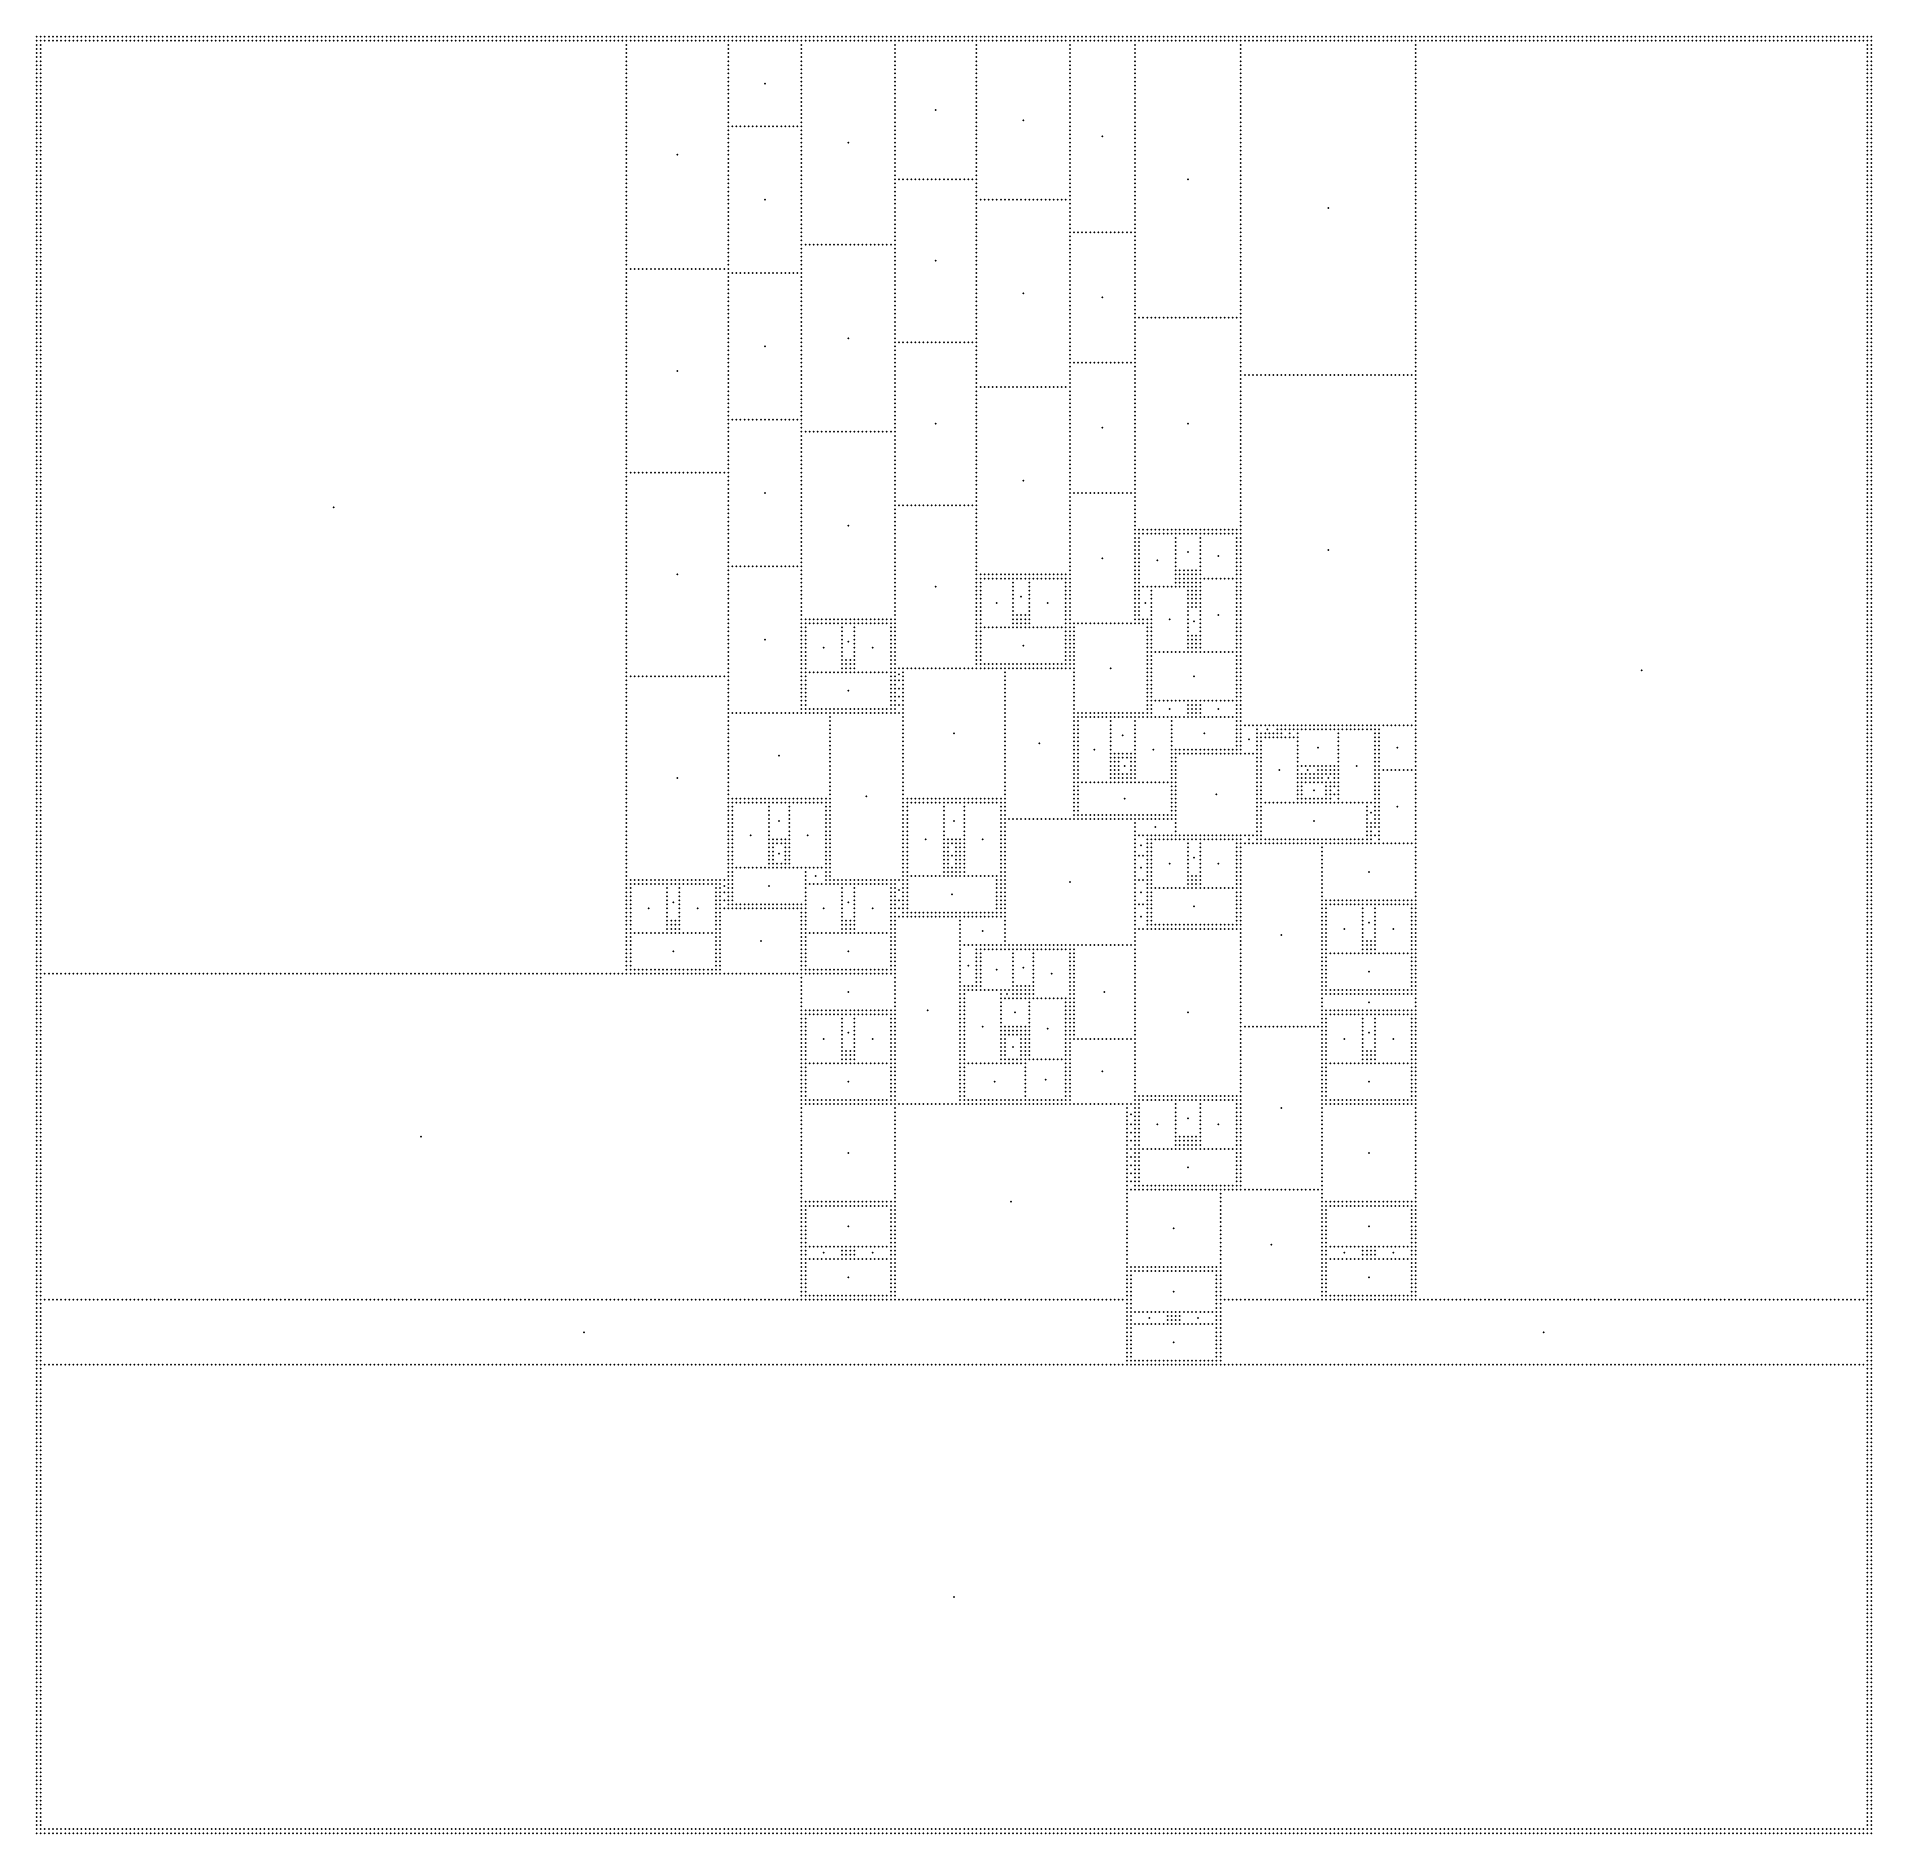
# Model space of a CAD drawing. Header units: metres. Extents: x -50 to 50, y -49 to 49.
import ezdxf

# ---------------------------------------------------------------- set-up
doc = ezdxf.new("R2010")
doc.units = ezdxf.units.M

msp = doc.modelspace()

# ---------------------------------------------------------------- linework, layer by layer
for p in [(-50, 49.17), (-50, 49.17), (-49.78, 49.17), (-49.56, 49.17), (-49.33, 49.17), (-49.11, 49.17), (-48.89, 49.17), (-48.67, 49.17), (-48.44, 49.17), (-48.22, 49.17), (-48, 49.17), (-47.78, 49.17), (-47.56, 49.17), (-47.33, 49.17), (-47.11, 49.17), (-46.89, 49.17), (-46.67, 49.17), (-46.44, 49.17), (-46.22, 49.17), (-46, 49.17), (-45.78, 49.17), (-45.56, 49.17), (-45.33, 49.17), (-45.11, 49.17), (-44.89, 49.17), (-44.67, 49.17), (-44.44, 49.17), (-44.22, 49.17), (-44, 49.17), (-43.78, 49.17), (-43.56, 49.17), (-43.33, 49.17), (-43.11, 49.17), (-42.89, 49.17), (-42.67, 49.17), (-42.44, 49.17), (-42.22, 49.17), (-42, 49.17), (-41.78, 49.17), (-41.56, 49.17), (-41.33, 49.17), (-41.11, 49.17), (-40.89, 49.17), (-40.67, 49.17), (-40.44, 49.17), (-40.22, 49.17), (-40, 49.17), (-39.78, 49.17), (-39.56, 49.17), (-39.33, 49.17), (-39.11, 49.17), (-38.89, 49.17), (-38.67, 49.17), (-38.44, 49.17), (-38.22, 49.17), (-38, 49.17), (-37.78, 49.17), (-37.56, 49.17), (-37.33, 49.17), (-37.11, 49.17), (-36.89, 49.17), (-36.67, 49.17), (-36.44, 49.17), (-36.22, 49.17), (-36, 49.17), (-35.78, 49.17), (-35.56, 49.17), (-35.33, 49.17), (-35.11, 49.17), (-34.89, 49.17), (-34.67, 49.17), (-34.44, 49.17), (-34.22, 49.17), (-34, 49.17), (-33.78, 49.17), (-33.56, 49.17), (-33.33, 49.17), (-33.11, 49.17), (-32.89, 49.17), (-32.67, 49.17), (-32.44, 49.17), (-32.22, 49.17), (-32, 49.17), (-31.78, 49.17), (-31.56, 49.17), (-31.33, 49.17), (-31.11, 49.17), (-30.89, 49.17), (-30.67, 49.17), (-30.44, 49.17), (-30.22, 49.17), (-30, 49.17), (-29.78, 49.17), (-29.56, 49.17), (-29.33, 49.17), (-29.11, 49.17), (-28.89, 49.17), (-28.67, 49.17), (-28.44, 49.17), (-28.22, 49.17), (-28, 49.17), (-27.78, 49.17), (-27.56, 49.17), (-27.33, 49.17), (-27.11, 49.17), (-26.89, 49.17), (-26.67, 49.17), (-26.44, 49.17), (-26.22, 49.17), (-26, 49.17), (-25.78, 49.17), (-25.56, 49.17), (-25.33, 49.17), (-25.11, 49.17), (-24.89, 49.17), (-24.67, 49.17), (-24.44, 49.17), (-24.22, 49.17), (-24, 49.17), (-23.78, 49.17), (-23.56, 49.17), (-23.33, 49.17), (-23.11, 49.17), (-22.89, 49.17), (-22.67, 49.17), (-22.44, 49.17), (-22.22, 49.17), (-22, 49.17), (-21.78, 49.17), (-21.56, 49.17), (-21.33, 49.17), (-21.11, 49.17), (-20.89, 49.17), (-20.67, 49.17), (-20.44, 49.17), (-20.22, 49.17), (-20, 49.17), (-19.78, 49.17), (-19.56, 49.17), (-19.33, 49.17), (-19.11, 49.17), (-18.89, 49.17), (-18.67, 49.17), (-18.44, 49.17), (-18.22, 49.17), (-18, 49.17), (-17.78, 49.17), (-17.56, 49.17), (-17.33, 49.17), (-17.11, 49.17), (-16.89, 49.17), (-16.67, 49.17), (-16.44, 49.17), (-16.22, 49.17), (-16, 49.17), (-15.78, 49.17), (-15.56, 49.17), (-15.33, 49.17), (-15.11, 49.17), (-14.89, 49.17), (-14.67, 49.17), (-14.44, 49.17), (-14.22, 49.17), (-14, 49.17), (-13.78, 49.17), (-13.56, 49.17), (-13.33, 49.17), (-13.11, 49.17), (-12.89, 49.17), (-12.67, 49.17), (-12.44, 49.17), (-12.22, 49.17), (-12, 49.17), (-11.78, 49.17), (-11.56, 49.17), (-11.33, 49.17), (-11.11, 49.17), (-10.89, 49.17), (-10.67, 49.17), (-10.44, 49.17), (-10.22, 49.17), (-10, 49.17), (-9.78, 49.17), (-9.56, 49.17), (-9.33, 49.17), (-9.11, 49.17), (-8.89, 49.17), (-8.67, 49.17), (-8.44, 49.17), (-8.22, 49.17), (-8, 49.17), (-7.78, 49.17), (-7.56, 49.17), (-7.33, 49.17), (-7.11, 49.17), (-6.89, 49.17), (-6.67, 49.17), (-6.44, 49.17), (-6.22, 49.17), (-6, 49.17), (-5.78, 49.17), (-5.56, 49.17), (-5.33, 49.17), (-5.11, 49.17), (-4.89, 49.17), (-4.67, 49.17), (-4.44, 49.17), (-4.22, 49.17), (-4, 49.17), (-3.78, 49.17), (-3.56, 49.17), (-3.33, 49.17), (-3.11, 49.17), (-2.89, 49.17), (-2.67, 49.17), (-2.44, 49.17), (-2.22, 49.17), (-2, 49.17), (-1.78, 49.17), (-1.56, 49.17), (-1.33, 49.17), (-1.11, 49.17), (-0.89, 49.17), (-0.67, 49.17), (-0.44, 49.17), (-0.22, 49.17), (0, 49.17), (0.22, 49.17), (0.44, 49.17), (0.67, 49.17), (0.89, 49.17), (1.11, 49.17), (1.33, 49.17), (1.56, 49.17), (1.78, 49.17), (2, 49.17), (2.22, 49.17), (2.44, 49.17), (2.67, 49.17), (2.89, 49.17), (3.11, 49.17), (3.33, 49.17), (3.56, 49.17), (3.78, 49.17), (4, 49.17), (4.22, 49.17), (4.44, 49.17), (4.67, 49.17), (4.89, 49.17), (5.11, 49.17), (5.33, 49.17), (5.56, 49.17), (5.78, 49.17), (6, 49.17), (6.22, 49.17), (6.44, 49.17), (6.67, 49.17), (6.89, 49.17), (7.11, 49.17), (7.33, 49.17), (7.56, 49.17), (7.78, 49.17), (8, 49.17), (8.22, 49.17), (8.44, 49.17), (8.67, 49.17), (8.89, 49.17), (9.11, 49.17), (9.33, 49.17), (9.56, 49.17), (9.78, 49.17), (10, 49.17), (10.22, 49.17), (10.44, 49.17), (10.67, 49.17), (10.89, 49.17), (11.11, 49.17), (11.33, 49.17), (11.56, 49.17), (11.78, 49.17), (12, 49.17), (12.22, 49.17), (12.44, 49.17), (12.67, 49.17), (12.89, 49.17), (13.11, 49.17), (13.33, 49.17), (13.56, 49.17), (13.78, 49.17), (14, 49.17), (14.22, 49.17), (14.44, 49.17), (14.67, 49.17), (14.89, 49.17), (15.11, 49.17), (15.33, 49.17), (15.56, 49.17), (15.78, 49.17), (16, 49.17), (16.22, 49.17), (16.44, 49.17), (16.67, 49.17), (16.89, 49.17), (17.11, 49.17), (17.33, 49.17), (17.56, 49.17), (17.78, 49.17), (18, 49.17), (18.22, 49.17), (18.44, 49.17), (18.67, 49.17), (18.89, 49.17), (19.11, 49.17), (19.33, 49.17), (19.56, 49.17), (19.78, 49.17), (20, 49.17), (20.22, 49.17), (20.44, 49.17), (20.67, 49.17), (20.89, 49.17), (21.11, 49.17), (21.33, 49.17), (21.56, 49.17), (21.78, 49.17), (22, 49.17), (22.22, 49.17), (22.44, 49.17), (22.67, 49.17), (22.89, 49.17), (23.11, 49.17), (23.33, 49.17), (23.56, 49.17), (23.78, 49.17), (24, 49.17), (24.22, 49.17), (24.44, 49.17), (24.67, 49.17), (24.89, 49.17), (25.11, 49.17), (25.33, 49.17), (25.56, 49.17), (25.78, 49.17), (26, 49.17), (26.22, 49.17), (26.44, 49.17), (26.67, 49.17), (26.89, 49.17), (27.11, 49.17), (27.33, 49.17), (27.56, 49.17), (27.78, 49.17), (28, 49.17), (28.22, 49.17), (28.44, 49.17), (28.67, 49.17), (28.89, 49.17), (29.11, 49.17), (29.33, 49.17), (29.56, 49.17), (29.78, 49.17), (30, 49.17), (30.22, 49.17), (30.44, 49.17), (30.67, 49.17), (30.89, 49.17), (31.11, 49.17), (31.33, 49.17), (31.56, 49.17), (31.78, 49.17), (32, 49.17), (32.22, 49.17), (32.44, 49.17), (32.67, 49.17), (32.89, 49.17), (33.11, 49.17), (33.33, 49.17), (33.56, 49.17), (33.78, 49.17), (34, 49.17), (34.22, 49.17), (34.44, 49.17), (34.67, 49.17), (34.89, 49.17), (35.11, 49.17), (35.33, 49.17), (35.56, 49.17), (35.78, 49.17), (36, 49.17), (36.22, 49.17), (36.44, 49.17), (36.67, 49.17), (36.89, 49.17), (37.11, 49.17), (37.33, 49.17), (37.56, 49.17), (37.78, 49.17), (38, 49.17), (38.22, 49.17), (38.44, 49.17), (38.67, 49.17), (38.89, 49.17), (39.11, 49.17), (39.33, 49.17), (39.56, 49.17), (39.78, 49.17), (40, 49.17), (40.22, 49.17), (40.44, 49.17), (40.67, 49.17), (40.89, 49.17), (41.11, 49.17), (41.33, 49.17), (41.56, 49.17), (41.78, 49.17), (42, 49.17), (42.22, 49.17), (42.44, 49.17), (42.67, 49.17), (42.89, 49.17), (43.11, 49.17), (43.33, 49.17), (43.56, 49.17), (43.78, 49.17), (44, 49.17), (44.22, 49.17), (44.44, 49.17), (44.67, 49.17), (44.89, 49.17), (45.11, 49.17), (45.33, 49.17), (45.56, 49.17), (45.78, 49.17), (46, 49.17), (46.22, 49.17), (46.44, 49.17), (46.67, 49.17), (46.89, 49.17), (47.11, 49.17), (47.33, 49.17), (47.56, 49.17), (47.78, 49.17), (48, 49.17), (48.22, 49.17), (48.44, 49.17), (48.67, 49.17), (48.89, 49.17), (49.11, 49.17), (49.33, 49.17), (49.56, 49.17), (49.78, 49.17), (50, 49.17), (50.22, 49.17), (50.22, 49.17), (-50, 48.95), (-50, 48.72), (-50, 48.5), (-50, 48.28), (-49.78, 48.95), (-49.78, 48.72), (-49.78, 48.5), (-49.78, 48.28), (-49.56, 48.95), (-49.33, 48.95), (-49.11, 48.95), (-48.89, 48.95), (-48.67, 48.95), (-48.44, 48.95), (-48.22, 48.95), (-48, 48.95), (-47.78, 48.95), (-47.56, 48.95), (-47.33, 48.95), (-47.11, 48.95), (-46.89, 48.95), (-46.67, 48.95), (-46.44, 48.95), (-46.22, 48.95), (-46, 48.95), (-45.78, 48.95), (-45.56, 48.95), (-45.33, 48.95), (-45.11, 48.95), (-44.89, 48.95), (-44.67, 48.95), (-44.44, 48.95), (-44.22, 48.95), (-44, 48.95), (-43.78, 48.95), (-43.56, 48.95), (-43.33, 48.95), (-43.11, 48.95), (-42.89, 48.95), (-42.67, 48.95), (-42.44, 48.95), (-42.22, 48.95), (-42, 48.95), (-41.78, 48.95), (-41.56, 48.95), (-41.33, 48.95), (-41.11, 48.95), (-40.89, 48.95), (-40.67, 48.95), (-40.44, 48.95), (-40.22, 48.95), (-40, 48.95), (-39.78, 48.95), (-39.56, 48.95), (-39.33, 48.95), (-39.11, 48.95), (-38.89, 48.95), (-38.67, 48.95), (-38.44, 48.95), (-38.22, 48.95), (-38, 48.95), (-37.78, 48.95), (-37.56, 48.95), (-37.33, 48.95), (-37.11, 48.95), (-36.89, 48.95), (-36.67, 48.95), (-36.44, 48.95), (-36.22, 48.95), (-36, 48.95), (-35.78, 48.95), (-35.56, 48.95), (-35.33, 48.95), (-35.11, 48.95), (-34.89, 48.95), (-34.67, 48.95), (-34.44, 48.95), (-34.22, 48.95), (-34, 48.95), (-33.78, 48.95), (-33.56, 48.95), (-33.33, 48.95), (-33.11, 48.95), (-32.89, 48.95), (-32.67, 48.95), (-32.44, 48.95), (-32.22, 48.95), (-32, 48.95), (-31.78, 48.95), (-31.56, 48.95), (-31.33, 48.95), (-31.11, 48.95), (-30.89, 48.95), (-30.67, 48.95), (-30.44, 48.95), (-30.22, 48.95), (-30, 48.95), (-29.78, 48.95), (-29.56, 48.95), (-29.33, 48.95), (-29.11, 48.95), (-28.89, 48.95), (-28.67, 48.95), (-28.44, 48.95), (-28.22, 48.95), (-28, 48.95), (-27.78, 48.95), (-27.56, 48.95), (-27.33, 48.95), (-27.11, 48.95), (-26.89, 48.95), (-26.67, 48.95), (-26.44, 48.95), (-26.22, 48.95), (-26, 48.95), (-25.78, 48.95), (-25.56, 48.95), (-25.33, 48.95), (-25.11, 48.95), (-24.89, 48.95), (-24.67, 48.95), (-24.44, 48.95), (-24.22, 48.95), (-24, 48.95), (-23.78, 48.95), (-23.56, 48.95), (-23.33, 48.95), (-23.11, 48.95), (-22.89, 48.95), (-22.67, 48.95), (-22.44, 48.95), (-22.22, 48.95), (-22, 48.95), (-21.78, 48.95), (-21.56, 48.95), (-21.33, 48.95), (-21.11, 48.95), (-20.89, 48.95), (-20.67, 48.95), (-20.44, 48.95), (-20.22, 48.95), (-20, 48.95), (-19.78, 48.95), (-19.56, 48.95), (-19.33, 48.95), (-19.11, 48.95), (-18.89, 48.95), (-18.67, 48.95), (-18.44, 48.95), (-18.22, 48.95), (-18, 48.95), (-17.78, 48.95), (-17.78, 48.72), (-17.78, 48.5), (-17.78, 48.28), (-17.56, 48.95), (-17.33, 48.95), (-17.11, 48.95), (-16.89, 48.95), (-16.67, 48.95), (-16.44, 48.95), (-16.22, 48.95), (-16, 48.95), (-15.78, 48.95), (-15.56, 48.95), (-15.33, 48.95), (-15.11, 48.95), (-14.89, 48.95), (-14.67, 48.95), (-14.44, 48.95), (-14.22, 48.95), (-14, 48.95), (-13.78, 48.95), (-13.56, 48.95), (-13.33, 48.95), (-13.11, 48.95), (-12.89, 48.95), (-12.67, 48.95), (-12.44, 48.95), (-12.22, 48.95), (-12.22, 48.72), (-12.22, 48.5), (-12.22, 48.28), (-12, 48.95), (-11.78, 48.95), (-11.56, 48.95), (-11.33, 48.95), (-11.11, 48.95), (-10.89, 48.95), (-10.67, 48.95), (-10.44, 48.95), (-10.22, 48.95), (-10, 48.95), (-9.78, 48.95), (-9.56, 48.95), (-9.33, 48.95), (-9.11, 48.95), (-8.89, 48.95), (-8.67, 48.95), (-8.44, 48.95), (-8.22, 48.95), (-8.22, 48.72), (-8.22, 48.5), (-8.22, 48.28), (-8, 48.95), (-7.78, 48.95), (-7.56, 48.95), (-7.33, 48.95), (-7.11, 48.95), (-6.89, 48.95), (-6.67, 48.95), (-6.44, 48.95), (-6.22, 48.95), (-6, 48.95), (-5.78, 48.95), (-5.56, 48.95), (-5.33, 48.95), (-5.11, 48.95), (-4.89, 48.95), (-4.67, 48.95), (-4.44, 48.95), (-4.22, 48.95), (-4, 48.95), (-3.78, 48.95), (-3.56, 48.95), (-3.33, 48.95), (-3.11, 48.95), (-3.11, 48.72), (-3.11, 48.5), (-3.11, 48.28), (-2.89, 48.95), (-2.67, 48.95), (-2.44, 48.95), (-2.22, 48.95), (-2, 48.95), (-1.78, 48.95), (-1.56, 48.95), (-1.33, 48.95), (-1.11, 48.95), (-0.89, 48.95), (-0.67, 48.95), (-0.44, 48.95), (-0.22, 48.95), (0, 48.95), (0.22, 48.95), (0.44, 48.95), (0.67, 48.95), (0.89, 48.95), (1.11, 48.95), (1.33, 48.95), (1.33, 48.72), (1.33, 48.5), (1.33, 48.28), (1.56, 48.95), (1.78, 48.95), (2, 48.95), (2.22, 48.95), (2.44, 48.95), (2.67, 48.95), (2.89, 48.95), (3.11, 48.95), (3.33, 48.95), (3.56, 48.95), (3.78, 48.95), (4, 48.95), (4.22, 48.95), (4.44, 48.95), (4.67, 48.95), (4.89, 48.95), (5.11, 48.95), (5.33, 48.95), (5.56, 48.95), (5.78, 48.95), (6, 48.95), (6.22, 48.95), (6.44, 48.95), (6.44, 48.72), (6.44, 48.5), (6.44, 48.28), (6.67, 48.95), (6.89, 48.95), (7.11, 48.95), (7.33, 48.95), (7.56, 48.95), (7.78, 48.95), (8, 48.95), (8.22, 48.95), (8.44, 48.95), (8.67, 48.95), (8.89, 48.95), (9.11, 48.95), (9.33, 48.95), (9.56, 48.95), (9.78, 48.95), (10, 48.95), (10, 48.72), (10, 48.5), (10, 48.28), (10.22, 48.95), (10.44, 48.95), (10.67, 48.95), (10.89, 48.95), (11.11, 48.95), (11.33, 48.95), (11.56, 48.95), (11.78, 48.95), (12, 48.95), (12.22, 48.95), (12.44, 48.95), (12.67, 48.95), (12.89, 48.95), (13.11, 48.95), (13.33, 48.95), (13.56, 48.95), (13.78, 48.95), (14, 48.95), (14.22, 48.95), (14.44, 48.95), (14.67, 48.95), (14.89, 48.95), (15.11, 48.95), (15.33, 48.95), (15.56, 48.95), (15.78, 48.95), (15.78, 48.72), (15.78, 48.5), (15.78, 48.28), (16, 48.95), (16.22, 48.95), (16.44, 48.95), (16.67, 48.95), (16.89, 48.95), (17.11, 48.95), (17.33, 48.95), (17.56, 48.95), (17.78, 48.95), (18, 48.95), (18.22, 48.95), (18.44, 48.95), (18.67, 48.95), (18.89, 48.95), (19.11, 48.95), (19.33, 48.95), (19.56, 48.95), (19.78, 48.95), (20, 48.95), (20.22, 48.95), (20.44, 48.95), (20.67, 48.95), (20.89, 48.95), (21.11, 48.95), (21.33, 48.95), (21.56, 48.95), (21.78, 48.95), (22, 48.95), (22.22, 48.95), (22.44, 48.95), (22.67, 48.95), (22.89, 48.95), (23.11, 48.95), (23.33, 48.95), (23.56, 48.95), (23.78, 48.95), (24, 48.95), (24.22, 48.95), (24.44, 48.95), (24.67, 48.95), (24.89, 48.95), (25.11, 48.95), (25.33, 48.95), (25.33, 48.72), (25.33, 48.5), (25.33, 48.28), (25.56, 48.95), (25.78, 48.95), (26, 48.95), (26.22, 48.95), (26.44, 48.95), (26.67, 48.95), (26.89, 48.95), (27.11, 48.95), (27.33, 48.95), (27.56, 48.95), (27.78, 48.95), (28, 48.95), (28.22, 48.95), (28.44, 48.95), (28.67, 48.95), (28.89, 48.95), (29.11, 48.95), (29.33, 48.95), (29.56, 48.95), (29.78, 48.95), (30, 48.95), (30.22, 48.95), (30.44, 48.95), (30.67, 48.95), (30.89, 48.95), (31.11, 48.95), (31.33, 48.95), (31.56, 48.95), (31.78, 48.95), (32, 48.95), (32.22, 48.95), (32.44, 48.95), (32.67, 48.95), (32.89, 48.95), (33.11, 48.95), (33.33, 48.95), (33.56, 48.95), (33.78, 48.95), (34, 48.95), (34.22, 48.95), (34.44, 48.95), (34.67, 48.95), (34.89, 48.95), (35.11, 48.95), (35.33, 48.95), (35.56, 48.95), (35.78, 48.95), (36, 48.95), (36.22, 48.95), (36.44, 48.95), (36.67, 48.95), (36.89, 48.95), (37.11, 48.95), (37.33, 48.95), (37.56, 48.95), (37.78, 48.95), (38, 48.95), (38.22, 48.95), (38.44, 48.95), (38.67, 48.95), (38.89, 48.95), (39.11, 48.95), (39.33, 48.95), (39.56, 48.95), (39.78, 48.95), (40, 48.95), (40.22, 48.95), (40.44, 48.95), (40.67, 48.95), (40.89, 48.95), (41.11, 48.95), (41.33, 48.95), (41.56, 48.95), (41.78, 48.95), (42, 48.95), (42.22, 48.95), (42.44, 48.95), (42.67, 48.95), (42.89, 48.95), (43.11, 48.95), (43.33, 48.95), (43.56, 48.95), (43.78, 48.95), (44, 48.95), (44.22, 48.95), (44.44, 48.95), (44.67, 48.95), (44.89, 48.95), (45.11, 48.95), (45.33, 48.95), (45.56, 48.95), (45.78, 48.95), (46, 48.95), (46.22, 48.95), (46.44, 48.95), (46.67, 48.95), (46.89, 48.95), (47.11, 48.95), (47.33, 48.95), (47.56, 48.95), (47.78, 48.95), (48, 48.95), (48.22, 48.95), (48.44, 48.95), (48.67, 48.95), (48.89, 48.95), (49.11, 48.95), (49.33, 48.95), (49.56, 48.95), (49.78, 48.95), (50, 48.95), (50, 48.72), (50, 48.5), (50, 48.28), (50.22, 48.95), (50.22, 48.72), (50.22, 48.5), (50.22, 48.28), (-50, 48.06), (-50, 47.83), (-50, 47.61), (-50, 47.39), (-50, 47.17), (-49.78, 48.06), (-49.78, 47.83), (-49.78, 47.61), (-49.78, 47.39), (-49.78, 47.17), (-17.78, 48.06), (-17.78, 47.83), (-17.78, 47.61), (-17.78, 47.39), (-17.78, 47.17), (-12.22, 48.06), (-12.22, 47.83), (-12.22, 47.61), (-12.22, 47.39), (-12.22, 47.17), (-8.22, 48.06), (-8.22, 47.83), (-8.22, 47.61), (-8.22, 47.39), (-8.22, 47.17), (-3.11, 48.06), (-3.11, 47.83), (-3.11, 47.61), (-3.11, 47.39), (-3.11, 47.17), (1.33, 48.06), (1.33, 47.83), (1.33, 47.61), (1.33, 47.39), (1.33, 47.17), (6.44, 48.06), (6.44, 47.83), (6.44, 47.61), (6.44, 47.39), (6.44, 47.17), (10, 48.06), (10, 47.83), (10, 47.61), (10, 47.39), (10, 47.17), (15.78, 48.06), (15.78, 47.83), (15.78, 47.61), (15.78, 47.39), (15.78, 47.17), (25.33, 48.06), (25.33, 47.83), (25.33, 47.61), (25.33, 47.39), (25.33, 47.17), (50, 48.06), (50, 47.83), (50, 47.61), (50, 47.39), (50, 47.17), (50.22, 48.06), (50.22, 47.83), (50.22, 47.61), (50.22, 47.39), (50.22, 47.17), (-50, 46.94), (-50, 46.72), (-50, 46.5), (-50, 46.28), (-49.78, 46.94), (-49.78, 46.72), (-49.78, 46.5), (-49.78, 46.28), (-17.78, 46.94), (-17.78, 46.72), (-17.78, 46.5), (-17.78, 46.28), (-12.22, 46.94), (-12.22, 46.72), (-12.22, 46.5), (-12.22, 46.28), (-10.22, 46.61), (-8.22, 46.94), (-8.22, 46.72), (-8.22, 46.5), (-8.22, 46.28), (-3.11, 46.94), (-3.11, 46.72), (-3.11, 46.5), (-3.11, 46.28), (1.33, 46.94), (1.33, 46.72), (1.33, 46.5), (1.33, 46.28), (6.44, 46.94), (6.44, 46.72), (6.44, 46.5), (6.44, 46.28), (10, 46.94), (10, 46.72), (10, 46.5), (10, 46.28), (15.78, 46.94), (15.78, 46.72), (15.78, 46.5), (15.78, 46.28), (25.33, 46.94), (25.33, 46.72), (25.33, 46.5), (25.33, 46.28), (50, 46.94), (50, 46.72), (50, 46.5), (50, 46.28), (50.22, 46.94), (50.22, 46.72), (50.22, 46.5), (50.22, 46.28), (-50, 46.05), (-50, 45.83), (-50, 45.61), (-50, 45.39), (-50, 45.16), (-49.78, 46.05), (-49.78, 45.83), (-49.78, 45.61), (-49.78, 45.39), (-49.78, 45.16), (-17.78, 46.05), (-17.78, 45.83), (-17.78, 45.61), (-17.78, 45.39), (-17.78, 45.16), (-12.22, 46.05), (-12.22, 45.83), (-12.22, 45.61), (-12.22, 45.39), (-12.22, 45.16), (-8.22, 46.05), (-8.22, 45.83), (-8.22, 45.61), (-8.22, 45.39), (-8.22, 45.16), (-3.11, 46.05), (-3.11, 45.83), (-3.11, 45.61), (-3.11, 45.39), (-3.11, 45.16), (-0.89, 45.16), (1.33, 46.05), (1.33, 45.83), (1.33, 45.61), (1.33, 45.39), (1.33, 45.16), (6.44, 46.05), (6.44, 45.83), (6.44, 45.61), (6.44, 45.39), (6.44, 45.16), (10, 46.05), (10, 45.83), (10, 45.61), (10, 45.39), (10, 45.16), (15.78, 46.05), (15.78, 45.83), (15.78, 45.61), (15.78, 45.39), (15.78, 45.16), (25.33, 46.05), (25.33, 45.83), (25.33, 45.61), (25.33, 45.39), (25.33, 45.16), (50, 46.05), (50, 45.83), (50, 45.61), (50, 45.39), (50, 45.16), (50.22, 46.05), (50.22, 45.83), (50.22, 45.61), (50.22, 45.39), (50.22, 45.16), (-50, 44.94), (-50, 44.72), (-50, 44.5), (-50, 44.27), (-49.78, 44.94), (-49.78, 44.72), (-49.78, 44.5), (-49.78, 44.27), (-17.78, 44.94), (-17.78, 44.72), (-17.78, 44.5), (-17.78, 44.27), (-12.22, 44.94), (-12.22, 44.72), (-12.22, 44.5), (-12.22, 44.27), (-12, 44.27), (-11.78, 44.27), (-11.56, 44.27), (-11.33, 44.27), (-11.11, 44.27), (-10.89, 44.27), (-10.67, 44.27), (-10.44, 44.27), (-10.22, 44.27), (-10, 44.27), (-9.78, 44.27), (-9.56, 44.27), (-9.33, 44.27), (-9.11, 44.27), (-8.89, 44.27), (-8.67, 44.27), (-8.44, 44.27), (-8.22, 44.94), (-8.22, 44.72), (-8.22, 44.5), (-8.22, 44.27), (-3.11, 44.94), (-3.11, 44.72), (-3.11, 44.5), (-3.11, 44.27), (1.33, 44.94), (1.33, 44.72), (1.33, 44.5), (1.33, 44.27), (3.89, 44.61), (6.44, 44.94), (6.44, 44.72), (6.44, 44.5), (6.44, 44.27), (10, 44.94), (10, 44.72), (10, 44.5), (10, 44.27), (15.78, 44.94), (15.78, 44.72), (15.78, 44.5), (15.78, 44.27), (25.33, 44.94), (25.33, 44.72), (25.33, 44.5), (25.33, 44.27), (50, 44.94), (50, 44.72), (50, 44.5), (50, 44.27), (50.22, 44.94), (50.22, 44.72), (50.22, 44.5), (50.22, 44.27), (-50, 44.05), (-50, 43.83), (-50, 43.61), (-50, 43.38), (-50, 43.16), (-49.78, 44.05), (-49.78, 43.83), (-49.78, 43.61), (-49.78, 43.38), (-49.78, 43.16), (-17.78, 44.05), (-17.78, 43.83), (-17.78, 43.61), (-17.78, 43.38), (-17.78, 43.16), (-12.22, 44.05), (-12.22, 43.83), (-12.22, 43.61), (-12.22, 43.38), (-12.22, 43.16), (-8.22, 44.05), (-8.22, 43.83), (-8.22, 43.61), (-8.22, 43.38), (-8.22, 43.16), (-5.67, 43.38), (-3.11, 44.05), (-3.11, 43.83), (-3.11, 43.61), (-3.11, 43.38), (-3.11, 43.16), (1.33, 44.05), (1.33, 43.83), (1.33, 43.61), (1.33, 43.38), (1.33, 43.16), (6.44, 44.05), (6.44, 43.83), (6.44, 43.61), (6.44, 43.38), (6.44, 43.16), (8.22, 43.72), (10, 44.05), (10, 43.83), (10, 43.61), (10, 43.38), (10, 43.16), (15.78, 44.05), (15.78, 43.83), (15.78, 43.61), (15.78, 43.38), (15.78, 43.16), (25.33, 44.05), (25.33, 43.83), (25.33, 43.61), (25.33, 43.38), (25.33, 43.16), (50, 44.05), (50, 43.83), (50, 43.61), (50, 43.38), (50, 43.16), (50.22, 44.05), (50.22, 43.83), (50.22, 43.61), (50.22, 43.38), (50.22, 43.16), (-50, 42.94), (-50, 42.72), (-50, 42.49), (-50, 42.27), (-49.78, 42.94), (-49.78, 42.72), (-49.78, 42.49), (-49.78, 42.27), (-17.78, 42.94), (-17.78, 42.72), (-17.78, 42.49), (-17.78, 42.27), (-15, 42.72), (-12.22, 42.94), (-12.22, 42.72), (-12.22, 42.49), (-12.22, 42.27), (-8.22, 42.94), (-8.22, 42.72), (-8.22, 42.49), (-8.22, 42.27), (-3.11, 42.94), (-3.11, 42.72), (-3.11, 42.49), (-3.11, 42.27), (1.33, 42.94), (1.33, 42.72), (1.33, 42.49), (1.33, 42.27), (6.44, 42.94), (6.44, 42.72), (6.44, 42.49), (6.44, 42.27), (10, 42.94), (10, 42.72), (10, 42.49), (10, 42.27), (15.78, 42.94), (15.78, 42.72), (15.78, 42.49), (15.78, 42.27), (25.33, 42.94), (25.33, 42.72), (25.33, 42.49), (25.33, 42.27), (50, 42.94), (50, 42.72), (50, 42.49), (50, 42.27), (50.22, 42.94), (50.22, 42.72), (50.22, 42.49), (50.22, 42.27), (-50, 42.05), (-50, 41.83), (-50, 41.6), (-50, 41.38), (-50, 41.16), (-49.78, 42.05), (-49.78, 41.83), (-49.78, 41.6), (-49.78, 41.38), (-49.78, 41.16), (-17.78, 42.05), (-17.78, 41.83), (-17.78, 41.6), (-17.78, 41.38), (-17.78, 41.16), (-12.22, 42.05), (-12.22, 41.83), (-12.22, 41.6), (-12.22, 41.38), (-12.22, 41.16), (-8.22, 42.05), (-8.22, 41.83), (-8.22, 41.6), (-8.22, 41.38), (-8.22, 41.16), (-3.11, 42.05), (-3.11, 41.83), (-3.11, 41.6), (-3.11, 41.38), (-3.11, 41.16), (-2.89, 41.38), (-2.67, 41.38), (-2.44, 41.38), (-2.22, 41.38), (-2, 41.38), (-1.78, 41.38), (-1.56, 41.38), (-1.33, 41.38), (-1.11, 41.38), (-0.89, 41.38), (-0.67, 41.38), (-0.44, 41.38), (-0.22, 41.38), (0, 41.38), (0.22, 41.38), (0.44, 41.38), (0.67, 41.38), (0.89, 41.38), (1.11, 41.38), (1.33, 42.05), (1.33, 41.83), (1.33, 41.6), (1.33, 41.38), (1.33, 41.16), (6.44, 42.05), (6.44, 41.83), (6.44, 41.6), (6.44, 41.38), (6.44, 41.16), (10, 42.05), (10, 41.83), (10, 41.6), (10, 41.38), (10, 41.16), (12.89, 41.38), (15.78, 42.05), (15.78, 41.83), (15.78, 41.6), (15.78, 41.38), (15.78, 41.16), (25.33, 42.05), (25.33, 41.83), (25.33, 41.6), (25.33, 41.38), (25.33, 41.16), (50, 42.05), (50, 41.83), (50, 41.6), (50, 41.38), (50, 41.16), (50.22, 42.05), (50.22, 41.83), (50.22, 41.6), (50.22, 41.38), (50.22, 41.16), (-50, 40.94), (-50, 40.71), (-50, 40.49), (-50, 40.27), (-49.78, 40.94), (-49.78, 40.71), (-49.78, 40.49), (-49.78, 40.27), (-17.78, 40.94), (-17.78, 40.71), (-17.78, 40.49), (-17.78, 40.27), (-12.22, 40.94), (-12.22, 40.71), (-12.22, 40.49), (-12.22, 40.27), (-10.22, 40.27), (-8.22, 40.94), (-8.22, 40.71), (-8.22, 40.49), (-8.22, 40.27), (-3.11, 40.94), (-3.11, 40.71), (-3.11, 40.49), (-3.11, 40.27), (1.33, 40.94), (1.33, 40.71), (1.33, 40.49), (1.33, 40.27), (1.56, 40.27), (1.78, 40.27), (2, 40.27), (2.22, 40.27), (2.44, 40.27), (2.67, 40.27), (2.89, 40.27), (3.11, 40.27), (3.33, 40.27), (3.56, 40.27), (3.78, 40.27), (4, 40.27), (4.22, 40.27), (4.44, 40.27), (4.67, 40.27), (4.89, 40.27), (5.11, 40.27), (5.33, 40.27), (5.56, 40.27), (5.78, 40.27), (6, 40.27), (6.22, 40.27), (6.44, 40.94), (6.44, 40.71), (6.44, 40.49), (6.44, 40.27), (10, 40.94), (10, 40.71), (10, 40.49), (10, 40.27), (15.78, 40.94), (15.78, 40.71), (15.78, 40.49), (15.78, 40.27), (25.33, 40.94), (25.33, 40.71), (25.33, 40.49), (25.33, 40.27), (50, 40.94), (50, 40.71), (50, 40.49), (50, 40.27), (50.22, 40.94), (50.22, 40.71), (50.22, 40.49), (50.22, 40.27), (-50, 40.05), (-50, 39.82), (-50, 39.6), (-50, 39.38), (-50, 39.16), (-49.78, 40.05), (-49.78, 39.82), (-49.78, 39.6), (-49.78, 39.38), (-49.78, 39.16), (-17.78, 40.05), (-17.78, 39.82), (-17.78, 39.6), (-17.78, 39.38), (-17.78, 39.16), (-12.22, 40.05), (-12.22, 39.82), (-12.22, 39.6), (-12.22, 39.38), (-12.22, 39.16), (-8.22, 40.05), (-8.22, 39.82), (-8.22, 39.6), (-8.22, 39.38), (-8.22, 39.16), (-3.11, 40.05), (-3.11, 39.82), (-3.11, 39.6), (-3.11, 39.38), (-3.11, 39.16), (1.33, 40.05), (1.33, 39.82), (1.33, 39.6), (1.33, 39.38), (1.33, 39.16), (6.44, 40.05), (6.44, 39.82), (6.44, 39.6), (6.44, 39.38), (6.44, 39.16), (10, 40.05), (10, 39.82), (10, 39.6), (10, 39.38), (10, 39.16), (15.78, 40.05), (15.78, 39.82), (15.78, 39.6), (15.78, 39.38), (15.78, 39.16), (20.56, 39.82), (25.33, 40.05), (25.33, 39.82), (25.33, 39.6), (25.33, 39.38), (25.33, 39.16), (50, 40.05), (50, 39.82), (50, 39.6), (50, 39.38), (50, 39.16), (50.22, 40.05), (50.22, 39.82), (50.22, 39.6), (50.22, 39.38), (50.22, 39.16), (-50, 38.93), (-50, 38.71), (-50, 38.49), (-50, 38.27), (-49.78, 38.93), (-49.78, 38.71), (-49.78, 38.49), (-49.78, 38.27), (-17.78, 38.93), (-17.78, 38.71), (-17.78, 38.49), (-17.78, 38.27), (-12.22, 38.93), (-12.22, 38.71), (-12.22, 38.49), (-12.22, 38.27), (-8.22, 38.93), (-8.22, 38.71), (-8.22, 38.49), (-8.22, 38.27), (-3.11, 38.93), (-3.11, 38.71), (-3.11, 38.49), (-3.11, 38.27), (1.33, 38.93), (1.33, 38.71), (1.33, 38.49), (1.33, 38.27), (6.44, 38.93), (6.44, 38.71), (6.44, 38.49), (6.44, 38.27), (6.67, 38.49), (6.89, 38.49), (7.11, 38.49), (7.33, 38.49), (7.56, 38.49), (7.78, 38.49), (8, 38.49), (8.22, 38.49), (8.44, 38.49), (8.67, 38.49), (8.89, 38.49), (9.11, 38.49), (9.33, 38.49), (9.56, 38.49), (9.78, 38.49), (10, 38.93), (10, 38.71), (10, 38.49), (10, 38.27), (15.78, 38.93), (15.78, 38.71), (15.78, 38.49), (15.78, 38.27), (25.33, 38.93), (25.33, 38.71), (25.33, 38.49), (25.33, 38.27), (50, 38.93), (50, 38.71), (50, 38.49), (50, 38.27), (50.22, 38.93), (50.22, 38.71), (50.22, 38.49), (50.22, 38.27), (-50, 38.04), (-50, 37.82), (-50, 37.6), (-50, 37.38), (-50, 37.15), (-49.78, 38.04), (-49.78, 37.82), (-49.78, 37.6), (-49.78, 37.38), (-49.78, 37.15), (-17.78, 38.04), (-17.78, 37.82), (-17.78, 37.6), (-17.78, 37.38), (-17.78, 37.15), (-12.22, 38.04), (-12.22, 37.82), (-12.22, 37.6), (-12.22, 37.38), (-12.22, 37.15), (-8.22, 38.04), (-8.22, 37.82), (-8.22, 37.6), (-8.22, 37.38), (-8.22, 37.15), (-8, 37.82), (-7.78, 37.82), (-7.56, 37.82), (-7.33, 37.82), (-7.11, 37.82), (-6.89, 37.82), (-6.67, 37.82), (-6.44, 37.82), (-6.22, 37.82), (-6, 37.82), (-5.78, 37.82), (-5.56, 37.82), (-5.33, 37.82), (-5.11, 37.82), (-4.89, 37.82), (-4.67, 37.82), (-4.44, 37.82), (-4.22, 37.82), (-4, 37.82), (-3.78, 37.82), (-3.56, 37.82), (-3.33, 37.82), (-3.11, 38.04), (-3.11, 37.82), (-3.11, 37.6), (-3.11, 37.38), (-3.11, 37.15), (1.33, 38.04), (1.33, 37.82), (1.33, 37.6), (1.33, 37.38), (1.33, 37.15), (6.44, 38.04), (6.44, 37.82), (6.44, 37.6), (6.44, 37.38), (6.44, 37.15), (10, 38.04), (10, 37.82), (10, 37.6), (10, 37.38), (10, 37.15), (15.78, 38.04), (15.78, 37.82), (15.78, 37.6), (15.78, 37.38), (15.78, 37.15), (25.33, 38.04), (25.33, 37.82), (25.33, 37.6), (25.33, 37.38), (25.33, 37.15), (50, 38.04), (50, 37.82), (50, 37.6), (50, 37.38), (50, 37.15), (50.22, 38.04), (50.22, 37.82), (50.22, 37.6), (50.22, 37.38), (50.22, 37.15), (-50, 36.93), (-50, 36.71), (-50, 36.49), (-50, 36.26), (-49.78, 36.93), (-49.78, 36.71), (-49.78, 36.49), (-49.78, 36.26), (-17.78, 36.93), (-17.78, 36.71), (-17.78, 36.49), (-17.78, 36.26), (-17.56, 36.49), (-17.33, 36.49), (-17.11, 36.49), (-16.89, 36.49), (-16.67, 36.49), (-16.44, 36.49), (-16.22, 36.49), (-16, 36.49), (-15.78, 36.49), (-15.56, 36.49), (-15.33, 36.49), (-15.11, 36.49), (-14.89, 36.49), (-14.67, 36.49), (-14.44, 36.49), (-14.22, 36.49), (-14, 36.49), (-13.78, 36.49), (-13.56, 36.49), (-13.33, 36.49), (-13.11, 36.49), (-12.89, 36.49), (-12.67, 36.49), (-12.44, 36.49), (-12.22, 36.93), (-12.22, 36.71), (-12.22, 36.49), (-12.22, 36.26), (-12, 36.26), (-11.78, 36.26), (-11.56, 36.26), (-11.33, 36.26), (-11.11, 36.26), (-10.89, 36.26), (-10.67, 36.26), (-10.44, 36.26), (-10.22, 36.26), (-10, 36.26), (-9.78, 36.26), (-9.56, 36.26), (-9.33, 36.26), (-9.11, 36.26), (-8.89, 36.26), (-8.67, 36.26), (-8.44, 36.26), (-8.22, 36.93), (-8.22, 36.71), (-8.22, 36.49), (-8.22, 36.26), (-3.11, 36.93), (-3.11, 36.71), (-3.11, 36.49), (-3.11, 36.26), (-0.89, 36.93), (1.33, 36.93), (1.33, 36.71), (1.33, 36.49), (1.33, 36.26), (6.44, 36.93), (6.44, 36.71), (6.44, 36.49), (6.44, 36.26), (10, 36.93), (10, 36.71), (10, 36.49), (10, 36.26), (15.78, 36.93), (15.78, 36.71), (15.78, 36.49), (15.78, 36.26), (25.33, 36.93), (25.33, 36.71), (25.33, 36.49), (25.33, 36.26), (50, 36.93), (50, 36.71), (50, 36.49), (50, 36.26), (50.22, 36.93), (50.22, 36.71), (50.22, 36.49), (50.22, 36.26), (-50, 36.04), (-50, 35.82), (-50, 35.6), (-50, 35.37), (-50, 35.15), (-49.78, 36.04), (-49.78, 35.82), (-49.78, 35.6), (-49.78, 35.37), (-49.78, 35.15), (-17.78, 36.04), (-17.78, 35.82), (-17.78, 35.6), (-17.78, 35.37), (-17.78, 35.15), (-12.22, 36.04), (-12.22, 35.82), (-12.22, 35.6), (-12.22, 35.37), (-12.22, 35.15), (-8.22, 36.04), (-8.22, 35.82), (-8.22, 35.6), (-8.22, 35.37), (-8.22, 35.15), (-3.11, 36.04), (-3.11, 35.82), (-3.11, 35.6), (-3.11, 35.37), (-3.11, 35.15), (1.33, 36.04), (1.33, 35.82), (1.33, 35.6), (1.33, 35.37), (1.33, 35.15), (3.89, 35.15), (6.44, 36.04), (6.44, 35.82), (6.44, 35.6), (6.44, 35.37), (6.44, 35.15), (10, 36.04), (10, 35.82), (10, 35.6), (10, 35.37), (10, 35.15), (15.78, 36.04), (15.78, 35.82), (15.78, 35.6), (15.78, 35.37), (15.78, 35.15), (25.33, 36.04), (25.33, 35.82), (25.33, 35.6), (25.33, 35.37), (25.33, 35.15), (50, 36.04), (50, 35.82), (50, 35.6), (50, 35.37), (50, 35.15), (50.22, 36.04), (50.22, 35.82), (50.22, 35.6), (50.22, 35.37), (50.22, 35.15), (-50, 34.93), (-50, 34.71), (-50, 34.48), (-50, 34.26), (-49.78, 34.93), (-49.78, 34.71), (-49.78, 34.48), (-49.78, 34.26), (-17.78, 34.93), (-17.78, 34.71), (-17.78, 34.48), (-17.78, 34.26), (-12.22, 34.93), (-12.22, 34.71), (-12.22, 34.48), (-12.22, 34.26), (-8.22, 34.93), (-8.22, 34.71), (-8.22, 34.48), (-8.22, 34.26), (-3.11, 34.93), (-3.11, 34.71), (-3.11, 34.48), (-3.11, 34.26), (1.33, 34.93), (1.33, 34.71), (1.33, 34.48), (1.33, 34.26), (6.44, 34.93), (6.44, 34.71), (6.44, 34.48), (6.44, 34.26), (8.22, 34.93), (10, 34.93), (10, 34.71), (10, 34.48), (10, 34.26), (15.78, 34.93), (15.78, 34.71), (15.78, 34.48), (15.78, 34.26), (25.33, 34.93), (25.33, 34.71), (25.33, 34.48), (25.33, 34.26), (50, 34.93), (50, 34.71), (50, 34.48), (50, 34.26), (50.22, 34.93), (50.22, 34.71), (50.22, 34.48), (50.22, 34.26), (-50, 34.04), (-50, 33.82), (-50, 33.59), (-50, 33.37), (-50, 33.15), (-49.78, 34.04), (-49.78, 33.82), (-49.78, 33.59), (-49.78, 33.37), (-49.78, 33.15), (-17.78, 34.04), (-17.78, 33.82), (-17.78, 33.59), (-17.78, 33.37), (-17.78, 33.15), (-12.22, 34.04), (-12.22, 33.82), (-12.22, 33.59), (-12.22, 33.37), (-12.22, 33.15), (-8.22, 34.04), (-8.22, 33.82), (-8.22, 33.59), (-8.22, 33.37), (-8.22, 33.15), (-3.11, 34.04), (-3.11, 33.82), (-3.11, 33.59), (-3.11, 33.37), (-3.11, 33.15), (1.33, 34.04), (1.33, 33.82), (1.33, 33.59), (1.33, 33.37), (1.33, 33.15), (6.44, 34.04), (6.44, 33.82), (6.44, 33.59), (6.44, 33.37), (6.44, 33.15), (10, 34.04), (10, 33.82), (10, 33.59), (10, 33.37), (10, 33.15), (10.22, 33.82), (10.44, 33.82), (10.67, 33.82), (10.89, 33.82), (11.11, 33.82), (11.33, 33.82), (11.56, 33.82), (11.78, 33.82), (12, 33.82), (12.22, 33.82), (12.44, 33.82), (12.67, 33.82), (12.89, 33.82), (13.11, 33.82), (13.33, 33.82), (13.56, 33.82), (13.78, 33.82), (14, 33.82), (14.22, 33.82), (14.44, 33.82), (14.67, 33.82), (14.89, 33.82), (15.11, 33.82), (15.33, 33.82), (15.56, 33.82), (15.78, 34.04), (15.78, 33.82), (15.78, 33.59), (15.78, 33.37), (15.78, 33.15), (25.33, 34.04), (25.33, 33.82), (25.33, 33.59), (25.33, 33.37), (25.33, 33.15), (50, 34.04), (50, 33.82), (50, 33.59), (50, 33.37), (50, 33.15), (50.22, 34.04), (50.22, 33.82), (50.22, 33.59), (50.22, 33.37), (50.22, 33.15), (-50, 32.93), (-50, 32.7), (-50, 32.48), (-50, 32.26), (-49.78, 32.93), (-49.78, 32.7), (-49.78, 32.48), (-49.78, 32.26), (-17.78, 32.93), (-17.78, 32.7), (-17.78, 32.48), (-17.78, 32.26), (-12.22, 32.93), (-12.22, 32.7), (-12.22, 32.48), (-12.22, 32.26), (-10.22, 32.26), (-8.22, 32.93), (-8.22, 32.7), (-8.22, 32.48), (-8.22, 32.26), (-5.67, 32.7), (-3.11, 32.93), (-3.11, 32.7), (-3.11, 32.48), (-3.11, 32.26), (-2.89, 32.48), (-2.67, 32.48), (-2.44, 32.48), (-2.22, 32.48), (-2, 32.48), (-1.78, 32.48), (-1.56, 32.48), (-1.33, 32.48), (-1.11, 32.48), (-0.89, 32.48), (-0.67, 32.48), (-0.44, 32.48), (-0.22, 32.48), (0, 32.48), (0.22, 32.48), (0.44, 32.48), (0.67, 32.48), (0.89, 32.48), (1.11, 32.48), (1.33, 32.93), (1.33, 32.7), (1.33, 32.48), (1.33, 32.26), (6.44, 32.93), (6.44, 32.7), (6.44, 32.48), (6.44, 32.26), (10, 32.93), (10, 32.7), (10, 32.48), (10, 32.26), (15.78, 32.93), (15.78, 32.7), (15.78, 32.48), (15.78, 32.26), (25.33, 32.93), (25.33, 32.7), (25.33, 32.48), (25.33, 32.26), (50, 32.93), (50, 32.7), (50, 32.48), (50, 32.26), (50.22, 32.93), (50.22, 32.7), (50.22, 32.48), (50.22, 32.26), (-50, 32.04), (-50, 31.81), (-50, 31.59), (-50, 31.37), (-50, 31.15), (-49.78, 32.04), (-49.78, 31.81), (-49.78, 31.59), (-49.78, 31.37), (-49.78, 31.15), (-17.78, 32.04), (-17.78, 31.81), (-17.78, 31.59), (-17.78, 31.37), (-17.78, 31.15), (-12.22, 32.04), (-12.22, 31.81), (-12.22, 31.59), (-12.22, 31.37), (-12.22, 31.15), (-8.22, 32.04), (-8.22, 31.81), (-8.22, 31.59), (-8.22, 31.37), (-8.22, 31.15), (-3.11, 32.04), (-3.11, 31.81), (-3.11, 31.59), (-3.11, 31.37), (-3.11, 31.15), (1.33, 32.04), (1.33, 31.81), (1.33, 31.59), (1.33, 31.37), (1.33, 31.15), (6.44, 32.04), (6.44, 31.81), (6.44, 31.59), (6.44, 31.37), (6.44, 31.15), (6.67, 31.37), (6.89, 31.37), (7.11, 31.37), (7.33, 31.37), (7.56, 31.37), (7.78, 31.37), (8, 31.37), (8.22, 31.37), (8.44, 31.37), (8.67, 31.37), (8.89, 31.37), (9.11, 31.37), (9.33, 31.37), (9.56, 31.37), (9.78, 31.37), (10, 32.04), (10, 31.81), (10, 31.59), (10, 31.37), (10, 31.15), (15.78, 32.04), (15.78, 31.81), (15.78, 31.59), (15.78, 31.37), (15.78, 31.15), (25.33, 32.04), (25.33, 31.81), (25.33, 31.59), (25.33, 31.37), (25.33, 31.15), (50, 32.04), (50, 31.81), (50, 31.59), (50, 31.37), (50, 31.15), (50.22, 32.04), (50.22, 31.81), (50.22, 31.59), (50.22, 31.37), (50.22, 31.15), (-50, 30.92), (-50, 30.7), (-50, 30.48), (-50, 30.26), (-49.78, 30.92), (-49.78, 30.7), (-49.78, 30.48), (-49.78, 30.26), (-17.78, 30.92), (-17.78, 30.7), (-17.78, 30.48), (-17.78, 30.26), (-15, 30.92), (-12.22, 30.92), (-12.22, 30.7), (-12.22, 30.48), (-12.22, 30.26), (-8.22, 30.92), (-8.22, 30.7), (-8.22, 30.48), (-8.22, 30.26), (-3.11, 30.92), (-3.11, 30.7), (-3.11, 30.48), (-3.11, 30.26), (1.33, 30.92), (1.33, 30.7), (1.33, 30.48), (1.33, 30.26), (6.44, 30.92), (6.44, 30.7), (6.44, 30.48), (6.44, 30.26), (10, 30.92), (10, 30.7), (10, 30.48), (10, 30.26), (15.78, 30.92), (15.78, 30.7), (15.78, 30.48), (15.78, 30.26), (16, 30.7), (16.22, 30.7), (16.44, 30.7), (16.67, 30.7), (16.89, 30.7), (17.11, 30.7), (17.33, 30.7), (17.56, 30.7), (17.78, 30.7), (18, 30.7), (18.22, 30.7), (18.44, 30.7), (18.67, 30.7), (18.89, 30.7), (19.11, 30.7), (19.33, 30.7), (19.56, 30.7), (19.78, 30.7), (20, 30.7), (20.22, 30.7), (20.44, 30.7), (20.67, 30.7), (20.89, 30.7), (21.11, 30.7), (21.33, 30.7), (21.56, 30.7), (21.78, 30.7), (22, 30.7), (22.22, 30.7), (22.44, 30.7), (22.67, 30.7), (22.89, 30.7), (23.11, 30.7), (23.33, 30.7), (23.56, 30.7), (23.78, 30.7), (24, 30.7), (24.22, 30.7), (24.44, 30.7), (24.67, 30.7), (24.89, 30.7), (25.11, 30.7), (25.33, 30.92), (25.33, 30.7), (25.33, 30.48), (25.33, 30.26), (50, 30.92), (50, 30.7), (50, 30.48), (50, 30.26), (50.22, 30.92), (50.22, 30.7), (50.22, 30.48), (50.22, 30.26), (-50, 30.04), (-50, 29.81), (-50, 29.59), (-50, 29.37), (-50, 29.15), (-49.78, 30.04), (-49.78, 29.81), (-49.78, 29.59), (-49.78, 29.37), (-49.78, 29.15), (-17.78, 30.04), (-17.78, 29.81), (-17.78, 29.59), (-17.78, 29.37), (-17.78, 29.15), (-12.22, 30.04), (-12.22, 29.81), (-12.22, 29.59), (-12.22, 29.37), (-12.22, 29.15), (-8.22, 30.04), (-8.22, 29.81), (-8.22, 29.59), (-8.22, 29.37), (-8.22, 29.15), (-3.11, 30.04), (-3.11, 29.81), (-3.11, 29.59), (-3.11, 29.37), (-3.11, 29.15), (1.33, 30.04), (1.33, 29.81), (1.33, 29.59), (1.33, 29.37), (1.33, 29.15), (1.56, 30.04), (1.78, 30.04), (2, 30.04), (2.22, 30.04), (2.44, 30.04), (2.67, 30.04), (2.89, 30.04), (3.11, 30.04), (3.33, 30.04), (3.56, 30.04), (3.78, 30.04), (4, 30.04), (4.22, 30.04), (4.44, 30.04), (4.67, 30.04), (4.89, 30.04), (5.11, 30.04), (5.33, 30.04), (5.56, 30.04), (5.78, 30.04), (6, 30.04), (6.22, 30.04), (6.44, 30.04), (6.44, 29.81), (6.44, 29.59), (6.44, 29.37), (6.44, 29.15), (10, 30.04), (10, 29.81), (10, 29.59), (10, 29.37), (10, 29.15), (15.78, 30.04), (15.78, 29.81), (15.78, 29.59), (15.78, 29.37), (15.78, 29.15), (25.33, 30.04), (25.33, 29.81), (25.33, 29.59), (25.33, 29.37), (25.33, 29.15), (50, 30.04), (50, 29.81), (50, 29.59), (50, 29.37), (50, 29.15), (50.22, 30.04), (50.22, 29.81), (50.22, 29.59), (50.22, 29.37), (50.22, 29.15), (-50, 28.92), (-50, 28.7), (-50, 28.48), (-50, 28.26), (-49.78, 28.92), (-49.78, 28.7), (-49.78, 28.48), (-49.78, 28.26), (-17.78, 28.92), (-17.78, 28.7), (-17.78, 28.48), (-17.78, 28.26), (-12.22, 28.92), (-12.22, 28.7), (-12.22, 28.48), (-12.22, 28.26), (-12, 28.26), (-11.78, 28.26), (-11.56, 28.26), (-11.33, 28.26), (-11.11, 28.26), (-10.89, 28.26), (-10.67, 28.26), (-10.44, 28.26), (-10.22, 28.26), (-10, 28.26), (-9.78, 28.26), (-9.56, 28.26), (-9.33, 28.26), (-9.11, 28.26), (-8.89, 28.26), (-8.67, 28.26), (-8.44, 28.26), (-8.22, 28.92), (-8.22, 28.7), (-8.22, 28.48), (-8.22, 28.26), (-3.11, 28.92), (-3.11, 28.7), (-3.11, 28.48), (-3.11, 28.26), (1.33, 28.92), (1.33, 28.7), (1.33, 28.48), (1.33, 28.26), (6.44, 28.92), (6.44, 28.7), (6.44, 28.48), (6.44, 28.26), (10, 28.92), (10, 28.7), (10, 28.48), (10, 28.26), (15.78, 28.92), (15.78, 28.7), (15.78, 28.48), (15.78, 28.26), (25.33, 28.92), (25.33, 28.7), (25.33, 28.48), (25.33, 28.26), (50, 28.92), (50, 28.7), (50, 28.48), (50, 28.26), (50.22, 28.92), (50.22, 28.7), (50.22, 28.48), (50.22, 28.26), (-50, 28.03), (-50, 27.81), (-50, 27.59), (-50, 27.37), (-50, 27.14), (-49.78, 28.03), (-49.78, 27.81), (-49.78, 27.59), (-49.78, 27.37), (-49.78, 27.14), (-17.78, 28.03), (-17.78, 27.81), (-17.78, 27.59), (-17.78, 27.37), (-17.78, 27.14), (-12.22, 28.03), (-12.22, 27.81), (-12.22, 27.59), (-12.22, 27.37), (-12.22, 27.14), (-8.22, 28.03), (-8.22, 27.81), (-8.22, 27.59), (-8.22, 27.37), (-8.22, 27.14), (-8, 27.59), (-7.78, 27.59), (-7.56, 27.59), (-7.33, 27.59), (-7.11, 27.59), (-6.89, 27.59), (-6.67, 27.59), (-6.44, 27.59), (-6.22, 27.59), (-6, 27.59), (-5.78, 27.59), (-5.56, 27.59), (-5.33, 27.59), (-5.11, 27.59), (-4.89, 27.59), (-4.67, 27.59), (-4.44, 27.59), (-4.22, 27.59), (-4, 27.59), (-3.78, 27.59), (-3.56, 27.59), (-3.33, 27.59), (-3.11, 28.03), (-3.11, 27.81), (-3.11, 27.59), (-3.11, 27.37), (-3.11, 27.14), (-0.89, 28.03), (1.33, 28.03), (1.33, 27.81), (1.33, 27.59), (1.33, 27.37), (1.33, 27.14), (6.44, 28.03), (6.44, 27.81), (6.44, 27.59), (6.44, 27.37), (6.44, 27.14), (8.22, 27.81), (10, 28.03), (10, 27.81), (10, 27.59), (10, 27.37), (10, 27.14), (12.89, 28.03), (15.78, 28.03), (15.78, 27.81), (15.78, 27.59), (15.78, 27.37), (15.78, 27.14), (25.33, 28.03), (25.33, 27.81), (25.33, 27.59), (25.33, 27.37), (25.33, 27.14), (50, 28.03), (50, 27.81), (50, 27.59), (50, 27.37), (50, 27.14), (50.22, 28.03), (50.22, 27.81), (50.22, 27.59), (50.22, 27.37), (50.22, 27.14), (-50, 26.92), (-50, 26.7), (-50, 26.48), (-50, 26.25), (-49.78, 26.92), (-49.78, 26.7), (-49.78, 26.48), (-49.78, 26.25), (-17.78, 26.92), (-17.78, 26.7), (-17.78, 26.48), (-17.78, 26.25), (-12.22, 26.92), (-12.22, 26.7), (-12.22, 26.48), (-12.22, 26.25), (-8.22, 26.92), (-8.22, 26.7), (-8.22, 26.48), (-8.22, 26.25), (-3.11, 26.92), (-3.11, 26.7), (-3.11, 26.48), (-3.11, 26.25), (1.33, 26.92), (1.33, 26.7), (1.33, 26.48), (1.33, 26.25), (6.44, 26.92), (6.44, 26.7), (6.44, 26.48), (6.44, 26.25), (10, 26.92), (10, 26.7), (10, 26.48), (10, 26.25), (15.78, 26.92), (15.78, 26.7), (15.78, 26.48), (15.78, 26.25), (25.33, 26.92), (25.33, 26.7), (25.33, 26.48), (25.33, 26.25), (50, 26.92), (50, 26.7), (50, 26.48), (50, 26.25), (50.22, 26.92), (50.22, 26.7), (50.22, 26.48), (50.22, 26.25), (-50, 26.03), (-50, 25.81), (-50, 25.59), (-50, 25.36), (-50, 25.14), (-49.78, 26.03), (-49.78, 25.81), (-49.78, 25.59), (-49.78, 25.36), (-49.78, 25.14), (-17.78, 26.03), (-17.78, 25.81), (-17.78, 25.59), (-17.78, 25.36), (-17.78, 25.14), (-17.56, 25.36), (-17.33, 25.36), (-17.11, 25.36), (-16.89, 25.36), (-16.67, 25.36), (-16.44, 25.36), (-16.22, 25.36), (-16, 25.36), (-15.78, 25.36), (-15.56, 25.36), (-15.33, 25.36), (-15.11, 25.36), (-14.89, 25.36), (-14.67, 25.36), (-14.44, 25.36), (-14.22, 25.36), (-14, 25.36), (-13.78, 25.36), (-13.56, 25.36), (-13.33, 25.36), (-13.11, 25.36), (-12.89, 25.36), (-12.67, 25.36), (-12.44, 25.36), (-12.22, 26.03), (-12.22, 25.81), (-12.22, 25.59), (-12.22, 25.36), (-12.22, 25.14), (-8.22, 26.03), (-8.22, 25.81), (-8.22, 25.59), (-8.22, 25.36), (-8.22, 25.14), (-3.11, 26.03), (-3.11, 25.81), (-3.11, 25.59), (-3.11, 25.36), (-3.11, 25.14), (1.33, 26.03), (1.33, 25.81), (1.33, 25.59), (1.33, 25.36), (1.33, 25.14), (6.44, 26.03), (6.44, 25.81), (6.44, 25.59), (6.44, 25.36), (6.44, 25.14), (10, 26.03), (10, 25.81), (10, 25.59), (10, 25.36), (10, 25.14), (15.78, 26.03), (15.78, 25.81), (15.78, 25.59), (15.78, 25.36), (15.78, 25.14), (25.33, 26.03), (25.33, 25.81), (25.33, 25.59), (25.33, 25.36), (25.33, 25.14), (50, 26.03), (50, 25.81), (50, 25.59), (50, 25.36), (50, 25.14), (50.22, 26.03), (50.22, 25.81), (50.22, 25.59), (50.22, 25.36), (50.22, 25.14), (-50, 24.92), (-50, 24.7), (-50, 24.47), (-50, 24.25), (-49.78, 24.92), (-49.78, 24.7), (-49.78, 24.47), (-49.78, 24.25), (-17.78, 24.92), (-17.78, 24.7), (-17.78, 24.47), (-17.78, 24.25), (-12.22, 24.92), (-12.22, 24.7), (-12.22, 24.47), (-12.22, 24.25), (-10.22, 24.25), (-8.22, 24.92), (-8.22, 24.7), (-8.22, 24.47), (-8.22, 24.25), (-3.11, 24.92), (-3.11, 24.7), (-3.11, 24.47), (-3.11, 24.25), (1.33, 24.92), (1.33, 24.7), (1.33, 24.47), (1.33, 24.25), (3.89, 24.92), (6.44, 24.92), (6.44, 24.7), (6.44, 24.47), (6.44, 24.25), (6.67, 24.25), (6.89, 24.25), (7.11, 24.25), (7.33, 24.25), (7.56, 24.25), (7.78, 24.25), (8, 24.25), (8.22, 24.25), (8.44, 24.25), (8.67, 24.25), (8.89, 24.25), (9.11, 24.25), (9.33, 24.25), (9.56, 24.25), (9.78, 24.25), (10, 24.92), (10, 24.7), (10, 24.47), (10, 24.25), (15.78, 24.92), (15.78, 24.7), (15.78, 24.47), (15.78, 24.25), (25.33, 24.92), (25.33, 24.7), (25.33, 24.47), (25.33, 24.25), (50, 24.92), (50, 24.7), (50, 24.47), (50, 24.25), (50.22, 24.92), (50.22, 24.7), (50.22, 24.47), (50.22, 24.25), (-50, 24.03), (-50, 23.81), (-50, 23.58), (-50, 23.36), (-50, 23.14), (-49.78, 24.03), (-49.78, 23.81), (-49.78, 23.58), (-49.78, 23.36), (-49.78, 23.14), (-33.78, 23.47), (-17.78, 24.03), (-17.78, 23.81), (-17.78, 23.58), (-17.78, 23.36), (-17.78, 23.14), (-12.22, 24.03), (-12.22, 23.81), (-12.22, 23.58), (-12.22, 23.36), (-12.22, 23.14), (-8.22, 24.03), (-8.22, 23.81), (-8.22, 23.58), (-8.22, 23.36), (-8.22, 23.14), (-3.11, 24.03), (-3.11, 23.81), (-3.11, 23.58), (-3.11, 23.36), (-3.11, 23.14), (-2.89, 23.58), (-2.67, 23.58), (-2.44, 23.58), (-2.22, 23.58), (-2, 23.58), (-1.78, 23.58), (-1.56, 23.58), (-1.33, 23.58), (-1.11, 23.58), (-0.89, 23.58), (-0.67, 23.58), (-0.44, 23.58), (-0.22, 23.58), (0, 23.58), (0.22, 23.58), (0.44, 23.58), (0.67, 23.58), (0.89, 23.58), (1.11, 23.58), (1.33, 24.03), (1.33, 23.81), (1.33, 23.58), (1.33, 23.36), (1.33, 23.14), (6.44, 24.03), (6.44, 23.81), (6.44, 23.58), (6.44, 23.36), (6.44, 23.14), (10, 24.03), (10, 23.81), (10, 23.58), (10, 23.36), (10, 23.14), (15.78, 24.03), (15.78, 23.81), (15.78, 23.58), (15.78, 23.36), (15.78, 23.14), (25.33, 24.03), (25.33, 23.81), (25.33, 23.58), (25.33, 23.36), (25.33, 23.14), (50, 24.03), (50, 23.81), (50, 23.58), (50, 23.36), (50, 23.14), (50.22, 24.03), (50.22, 23.81), (50.22, 23.58), (50.22, 23.36), (50.22, 23.14), (-50, 22.92), (-50, 22.69), (-50, 22.47), (-50, 22.25), (-49.78, 22.92), (-49.78, 22.69), (-49.78, 22.47), (-49.78, 22.25), (-17.78, 22.92), (-17.78, 22.69), (-17.78, 22.47), (-17.78, 22.25), (-12.22, 22.92), (-12.22, 22.69), (-12.22, 22.47), (-12.22, 22.25), (-8.22, 22.92), (-8.22, 22.69), (-8.22, 22.47), (-8.22, 22.25), (-5.67, 22.47), (-3.11, 22.92), (-3.11, 22.69), (-3.11, 22.47), (-3.11, 22.25), (1.33, 22.92), (1.33, 22.69), (1.33, 22.47), (1.33, 22.25), (6.44, 22.92), (6.44, 22.69), (6.44, 22.47), (6.44, 22.25), (10, 22.92), (10, 22.69), (10, 22.47), (10, 22.25), (10.22, 22.25), (10.44, 22.25), (10.67, 22.25), (10.89, 22.25), (11.11, 22.25), (11.33, 22.25), (11.56, 22.25), (11.78, 22.25), (12, 22.25), (12.22, 22.25), (12.44, 22.25), (12.67, 22.25), (12.89, 22.25), (13.11, 22.25), (13.33, 22.25), (13.56, 22.25), (13.78, 22.25), (14, 22.25), (14.22, 22.25), (14.44, 22.25), (14.67, 22.25), (14.89, 22.25), (15.11, 22.25), (15.33, 22.25), (15.56, 22.25), (15.78, 22.92), (15.78, 22.69), (15.78, 22.47), (15.78, 22.25), (25.33, 22.92), (25.33, 22.69), (25.33, 22.47), (25.33, 22.25), (50, 22.92), (50, 22.69), (50, 22.47), (50, 22.25), (50.22, 22.92), (50.22, 22.69), (50.22, 22.47), (50.22, 22.25), (-50, 22.03), (-50, 21.8), (-50, 21.58), (-50, 21.36), (-50, 21.14), (-49.78, 22.03), (-49.78, 21.8), (-49.78, 21.58), (-49.78, 21.36), (-49.78, 21.14), (-17.78, 22.03), (-17.78, 21.8), (-17.78, 21.58), (-17.78, 21.36), (-17.78, 21.14), (-12.22, 22.03), (-12.22, 21.8), (-12.22, 21.58), (-12.22, 21.36), (-12.22, 21.14), (-8.22, 22.03), (-8.22, 21.8), (-8.22, 21.58), (-8.22, 21.36), (-8.22, 21.14), (-3.11, 22.03), (-3.11, 21.8), (-3.11, 21.58), (-3.11, 21.36), (-3.11, 21.14), (1.33, 22.03), (1.33, 21.8), (1.33, 21.58), (1.33, 21.36), (1.33, 21.14), (6.44, 22.03), (6.44, 21.8), (6.44, 21.58), (6.44, 21.36), (6.44, 21.14), (10, 22.03), (10, 21.8), (10, 21.58), (10, 21.36), (10, 21.14), (10.22, 22.03), (10.22, 21.8), (10.22, 21.58), (10.22, 21.36), (10.22, 21.14), (10.44, 22.03), (10.67, 22.03), (10.89, 22.03), (11.11, 22.03), (11.33, 22.03), (11.56, 22.03), (11.78, 22.03), (12, 22.03), (12.22, 22.03), (12.22, 21.8), (12.22, 21.58), (12.22, 21.36), (12.22, 21.14), (12.44, 22.03), (12.67, 22.03), (12.89, 22.03), (13.11, 22.03), (13.33, 22.03), (13.56, 22.03), (13.56, 21.8), (13.56, 21.58), (13.56, 21.36), (13.56, 21.14), (13.78, 22.03), (14, 22.03), (14.22, 22.03), (14.44, 22.03), (14.67, 22.03), (14.89, 22.03), (15.11, 22.03), (15.33, 22.03), (15.56, 22.03), (15.56, 21.8), (15.56, 21.58), (15.56, 21.36), (15.56, 21.14), (15.78, 22.03), (15.78, 21.8), (15.78, 21.58), (15.78, 21.36), (15.78, 21.14), (20.56, 21.14), (25.33, 22.03), (25.33, 21.8), (25.33, 21.58), (25.33, 21.36), (25.33, 21.14), (50, 22.03), (50, 21.8), (50, 21.58), (50, 21.36), (50, 21.14), (50.22, 22.03), (50.22, 21.8), (50.22, 21.58), (50.22, 21.36), (50.22, 21.14), (-50, 20.91), (-50, 20.69), (-50, 20.47), (-50, 20.25), (-49.78, 20.91), (-49.78, 20.69), (-49.78, 20.47), (-49.78, 20.25), (-17.78, 20.91), (-17.78, 20.69), (-17.78, 20.47), (-17.78, 20.25), (-12.22, 20.91), (-12.22, 20.69), (-12.22, 20.47), (-12.22, 20.25), (-12, 20.25), (-11.78, 20.25), (-11.56, 20.25), (-11.33, 20.25), (-11.11, 20.25), (-10.89, 20.25), (-10.67, 20.25), (-10.44, 20.25), (-10.22, 20.25), (-10, 20.25), (-9.78, 20.25), (-9.56, 20.25), (-9.33, 20.25), (-9.11, 20.25), (-8.89, 20.25), (-8.67, 20.25), (-8.44, 20.25), (-8.22, 20.91), (-8.22, 20.69), (-8.22, 20.47), (-8.22, 20.25), (-3.11, 20.91), (-3.11, 20.69), (-3.11, 20.47), (-3.11, 20.25), (1.33, 20.91), (1.33, 20.69), (1.33, 20.47), (1.33, 20.25), (6.44, 20.91), (6.44, 20.69), (6.44, 20.47), (6.44, 20.25), (8.22, 20.69), (10, 20.91), (10, 20.69), (10, 20.47), (10, 20.25), (10.22, 20.91), (10.22, 20.69), (10.22, 20.47), (10.22, 20.25), (11.22, 20.58), (12.22, 20.91), (12.22, 20.69), (12.22, 20.47), (12.22, 20.25), (12.89, 21.02), (13.56, 20.91), (13.56, 20.69), (13.56, 20.47), (13.56, 20.25), (14.56, 20.8), (15.56, 20.91), (15.56, 20.69), (15.56, 20.47), (15.56, 20.25), (15.78, 20.91), (15.78, 20.69), (15.78, 20.47), (15.78, 20.25), (25.33, 20.91), (25.33, 20.69), (25.33, 20.47), (25.33, 20.25), (50, 20.91), (50, 20.69), (50, 20.47), (50, 20.25), (50.22, 20.91), (50.22, 20.69), (50.22, 20.47), (50.22, 20.25), (-50, 20.02), (-50, 19.8), (-50, 19.58), (-50, 19.36), (-50, 19.13), (-49.78, 20.02), (-49.78, 19.8), (-49.78, 19.58), (-49.78, 19.36), (-49.78, 19.13), (-17.78, 20.02), (-17.78, 19.8), (-17.78, 19.58), (-17.78, 19.36), (-17.78, 19.13), (-15, 19.8), (-12.22, 20.02), (-12.22, 19.8), (-12.22, 19.58), (-12.22, 19.36), (-12.22, 19.13), (-8.22, 20.02), (-8.22, 19.8), (-8.22, 19.58), (-8.22, 19.36), (-8.22, 19.13), (-3.11, 20.02), (-3.11, 19.8), (-3.11, 19.58), (-3.11, 19.36), (-3.11, 19.13), (-0.89, 19.13), (1.33, 20.02), (1.33, 19.8), (1.33, 19.58), (1.33, 19.36), (1.33, 19.13), (1.56, 19.8), (1.56, 19.58), (1.56, 19.36), (1.56, 19.13), (1.78, 19.8), (1.78, 19.58), (2, 19.8), (2, 19.58), (2.22, 19.8), (2.22, 19.58), (2.44, 19.8), (2.44, 19.58), (2.67, 19.8), (2.67, 19.58), (2.89, 19.8), (2.89, 19.58), (3.11, 19.8), (3.11, 19.58), (3.33, 19.8), (3.33, 19.58), (3.33, 19.36), (3.33, 19.13), (3.56, 19.8), (3.56, 19.58), (3.78, 19.8), (3.78, 19.58), (4, 19.8), (4, 19.58), (4.22, 19.8), (4.22, 19.58), (4.22, 19.36), (4.22, 19.13), (4.44, 19.8), (4.44, 19.58), (4.67, 19.8), (4.67, 19.58), (4.89, 19.8), (4.89, 19.58), (5.11, 19.8), (5.11, 19.58), (5.33, 19.8), (5.33, 19.58), (5.56, 19.8), (5.56, 19.58), (5.78, 19.8), (5.78, 19.58), (6, 19.8), (6, 19.58), (6.22, 19.8), (6.22, 19.58), (6.22, 19.36), (6.22, 19.13), (6.44, 20.02), (6.44, 19.8), (6.44, 19.58), (6.44, 19.36), (6.44, 19.13), (10, 20.02), (10, 19.8), (10, 19.58), (10, 19.36), (10, 19.13), (10.22, 20.02), (10.22, 19.8), (10.22, 19.58), (10.22, 19.36), (10.22, 19.13), (10.44, 19.13), (10.67, 19.13), (10.89, 19.13), (11.11, 19.13), (11.33, 19.13), (11.56, 19.13), (11.78, 19.13), (12, 19.13), (12.22, 20.02), (12.22, 19.8), (12.22, 19.58), (12.22, 19.36), (12.22, 19.13), (12.44, 20.02), (12.44, 19.8), (12.44, 19.58), (12.44, 19.36), (12.44, 19.13), (12.67, 20.02), (12.67, 19.8), (12.67, 19.58), (12.67, 19.36), (12.67, 19.13), (12.89, 20.02), (12.89, 19.8), (12.89, 19.58), (12.89, 19.36), (12.89, 19.13), (13.11, 20.02), (13.11, 19.8), (13.11, 19.58), (13.11, 19.36), (13.11, 19.13), (13.33, 20.02), (13.33, 19.8), (13.33, 19.58), (13.33, 19.36), (13.33, 19.13), (13.56, 20.02), (13.56, 19.8), (13.56, 19.58), (13.56, 19.36), (13.56, 19.13), (13.78, 19.58), (14, 19.58), (14.22, 19.58), (14.44, 19.58), (14.67, 19.58), (14.89, 19.58), (15.11, 19.58), (15.33, 19.58), (15.56, 20.02), (15.56, 19.8), (15.56, 19.58), (15.56, 19.36), (15.56, 19.13), (15.78, 20.02), (15.78, 19.8), (15.78, 19.58), (15.78, 19.36), (15.78, 19.13), (25.33, 20.02), (25.33, 19.8), (25.33, 19.58), (25.33, 19.36), (25.33, 19.13), (50, 20.02), (50, 19.8), (50, 19.58), (50, 19.36), (50, 19.13), (50.22, 20.02), (50.22, 19.8), (50.22, 19.58), (50.22, 19.36), (50.22, 19.13), (-50, 18.91), (-50, 18.69), (-50, 18.47), (-50, 18.24), (-49.78, 18.91), (-49.78, 18.69), (-49.78, 18.47), (-49.78, 18.24), (-17.78, 18.91), (-17.78, 18.69), (-17.78, 18.47), (-17.78, 18.24), (-12.22, 18.91), (-12.22, 18.69), (-12.22, 18.47), (-12.22, 18.24), (-8.22, 18.91), (-8.22, 18.69), (-8.22, 18.47), (-8.22, 18.24), (-3.11, 18.91), (-3.11, 18.69), (-3.11, 18.47), (-3.11, 18.24), (1.33, 18.91), (1.33, 18.69), (1.33, 18.47), (1.33, 18.24), (1.56, 18.91), (1.56, 18.69), (1.56, 18.47), (1.56, 18.24), (2.44, 18.24), (3.33, 18.91), (3.33, 18.69), (3.33, 18.47), (3.33, 18.24), (3.78, 18.58), (4.22, 18.91), (4.22, 18.69), (4.22, 18.47), (4.22, 18.24), (5.22, 18.24), (6.22, 18.91), (6.22, 18.69), (6.22, 18.47), (6.22, 18.24), (6.44, 18.91), (6.44, 18.69), (6.44, 18.47), (6.44, 18.24), (10, 18.91), (10, 18.69), (10, 18.47), (10, 18.24), (10.22, 18.91), (10.22, 18.69), (10.22, 18.47), (10.22, 18.24), (10.56, 18.24), (10.89, 18.91), (10.89, 18.69), (10.89, 18.47), (10.89, 18.24), (12.89, 18.91), (12.89, 18.69), (12.89, 18.47), (12.89, 18.24), (13.11, 18.91), (13.11, 18.69), (13.11, 18.47), (13.11, 18.24), (13.33, 18.91), (13.33, 18.69), (13.33, 18.47), (13.33, 18.24), (13.56, 18.91), (13.56, 18.69), (13.56, 18.47), (13.56, 18.24), (15.56, 18.91), (15.56, 18.69), (15.56, 18.47), (15.56, 18.24), (15.78, 18.91), (15.78, 18.69), (15.78, 18.47), (15.78, 18.24), (25.33, 18.91), (25.33, 18.69), (25.33, 18.47), (25.33, 18.24), (50, 18.91), (50, 18.69), (50, 18.47), (50, 18.24), (50.22, 18.91), (50.22, 18.69), (50.22, 18.47), (50.22, 18.24), (-50, 18.02), (-50, 17.8), (-50, 17.58), (-50, 17.35), (-50, 17.13), (-49.78, 18.02), (-49.78, 17.8), (-49.78, 17.58), (-49.78, 17.35), (-49.78, 17.13), (-17.78, 18.02), (-17.78, 17.8), (-17.78, 17.58), (-17.78, 17.35), (-17.78, 17.13), (-12.22, 18.02), (-12.22, 17.8), (-12.22, 17.58), (-12.22, 17.35), (-12.22, 17.13), (-8.22, 18.02), (-8.22, 17.8), (-8.22, 17.58), (-8.22, 17.35), (-8.22, 17.13), (-8, 17.35), (-8, 17.13), (-7.78, 17.35), (-7.78, 17.13), (-7.56, 17.35), (-7.56, 17.13), (-7.33, 17.35), (-7.33, 17.13), (-7.11, 17.35), (-7.11, 17.13), (-6.89, 17.35), (-6.89, 17.13), (-6.67, 17.35), (-6.67, 17.13), (-6.44, 17.35), (-6.44, 17.13), (-6.22, 17.35), (-6.22, 17.13), (-6, 17.35), (-6, 17.13), (-5.78, 17.35), (-5.78, 17.13), (-5.56, 17.35), (-5.56, 17.13), (-5.33, 17.35), (-5.33, 17.13), (-5.11, 17.35), (-5.11, 17.13), (-4.89, 17.35), (-4.89, 17.13), (-4.67, 17.35), (-4.67, 17.13), (-4.44, 17.35), (-4.44, 17.13), (-4.22, 17.35), (-4.22, 17.13), (-4, 17.35), (-4, 17.13), (-3.78, 17.35), (-3.78, 17.13), (-3.56, 17.35), (-3.56, 17.13), (-3.33, 17.35), (-3.33, 17.13), (-3.11, 18.02), (-3.11, 17.8), (-3.11, 17.58), (-3.11, 17.35), (-3.11, 17.13), (1.33, 18.02), (1.33, 17.8), (1.33, 17.58), (1.33, 17.35), (1.33, 17.13), (1.56, 18.02), (1.56, 17.8), (1.56, 17.58), (1.56, 17.35), (1.56, 17.13), (3.33, 18.02), (3.33, 17.8), (3.33, 17.58), (3.33, 17.35), (3.33, 17.13), (3.56, 17.58), (3.56, 17.35), (3.56, 17.13), (3.78, 17.58), (3.78, 17.35), (3.78, 17.13), (4, 17.58), (4, 17.35), (4, 17.13), (4.22, 18.02), (4.22, 17.8), (4.22, 17.58), (4.22, 17.35), (4.22, 17.13), (6.22, 18.02), (6.22, 17.8), (6.22, 17.58), (6.22, 17.35), (6.22, 17.13), (6.44, 18.02), (6.44, 17.8), (6.44, 17.58), (6.44, 17.35), (6.44, 17.13), (6.67, 17.13), (6.89, 17.13), (7.11, 17.13), (7.33, 17.13), (7.56, 17.13), (7.78, 17.13), (8, 17.13), (8.22, 17.13), (8.44, 17.13), (8.67, 17.13), (8.89, 17.13), (9.11, 17.13), (9.33, 17.13), (9.56, 17.13), (9.78, 17.13), (10, 18.02), (10, 17.8), (10, 17.58), (10, 17.35), (10, 17.13), (10.22, 18.02), (10.22, 17.8), (10.22, 17.58), (10.22, 17.35), (10.22, 17.13), (10.44, 17.35), (10.44, 17.13), (10.67, 17.35), (10.67, 17.13), (10.89, 18.02), (10.89, 17.8), (10.89, 17.58), (10.89, 17.35), (10.89, 17.13), (11.89, 17.35), (12.89, 18.02), (12.89, 17.8), (12.89, 17.58), (12.89, 17.35), (12.89, 17.13), (13.11, 18.02), (13.22, 17.24), (13.33, 18.02), (13.56, 18.02), (13.56, 17.8), (13.56, 17.58), (13.56, 17.35), (13.56, 17.13), (14.56, 17.58), (15.56, 18.02), (15.56, 17.8), (15.56, 17.58), (15.56, 17.35), (15.56, 17.13), (15.78, 18.02), (15.78, 17.8), (15.78, 17.58), (15.78, 17.35), (15.78, 17.13), (25.33, 18.02), (25.33, 17.8), (25.33, 17.58), (25.33, 17.35), (25.33, 17.13), (50, 18.02), (50, 17.8), (50, 17.58), (50, 17.35), (50, 17.13), (50.22, 18.02), (50.22, 17.8), (50.22, 17.58), (50.22, 17.35), (50.22, 17.13), (-50, 16.91), (-50, 16.69), (-50, 16.46), (-50, 16.24), (-49.78, 16.91), (-49.78, 16.69), (-49.78, 16.46), (-49.78, 16.24), (-17.78, 16.91), (-17.78, 16.69), (-17.78, 16.46), (-17.78, 16.24), (-12.22, 16.91), (-12.22, 16.69), (-12.22, 16.46), (-12.22, 16.24), (-10.22, 16.24), (-8.22, 16.91), (-8.22, 16.69), (-8.22, 16.46), (-8.22, 16.24), (-8, 16.91), (-8, 16.69), (-8, 16.46), (-8, 16.24), (-6, 16.91), (-6, 16.69), (-6, 16.46), (-6, 16.24), (-5.67, 16.13), (-5.33, 16.91), (-5.33, 16.69), (-5.33, 16.46), (-5.33, 16.24), (-3.33, 16.91), (-3.33, 16.69), (-3.33, 16.46), (-3.33, 16.24), (-3.11, 16.91), (-3.11, 16.69), (-3.11, 16.46), (-3.11, 16.24), (1.33, 16.91), (1.33, 16.69), (1.33, 16.46), (1.33, 16.24), (1.56, 16.91), (1.56, 16.69), (1.56, 16.46), (1.56, 16.24), (1.78, 16.91), (2, 16.91), (2.22, 16.91), (2.44, 16.91), (2.67, 16.91), (2.89, 16.91), (3.11, 16.91), (3.33, 16.91), (3.56, 16.91), (3.78, 16.91), (4, 16.91), (4.22, 16.91), (4.44, 16.91), (4.67, 16.91), (4.89, 16.91), (5.11, 16.91), (5.33, 16.91), (5.56, 16.91), (5.78, 16.91), (6, 16.91), (6.22, 16.91), (6.22, 16.69), (6.22, 16.46), (6.22, 16.24), (6.44, 16.91), (6.44, 16.69), (6.44, 16.46), (6.44, 16.24), (6.67, 16.91), (6.67, 16.69), (6.67, 16.46), (6.67, 16.24), (10.67, 16.91), (10.67, 16.69), (10.67, 16.46), (10.67, 16.24), (10.89, 16.91), (10.89, 16.69), (10.89, 16.46), (10.89, 16.24), (12.89, 16.91), (12.89, 16.69), (12.89, 16.46), (12.89, 16.24), (13.11, 16.46), (13.11, 16.24), (13.33, 16.46), (13.33, 16.24), (13.56, 16.91), (13.56, 16.69), (13.56, 16.46), (13.56, 16.24), (15.56, 16.91), (15.56, 16.69), (15.56, 16.46), (15.56, 16.24), (15.78, 16.91), (15.78, 16.69), (15.78, 16.46), (15.78, 16.24), (25.33, 16.91), (25.33, 16.69), (25.33, 16.46), (25.33, 16.24), (50, 16.91), (50, 16.69), (50, 16.46), (50, 16.24), (50.22, 16.91), (50.22, 16.69), (50.22, 16.46), (50.22, 16.24), (-50, 16.02), (-50, 15.8), (-50, 15.57), (-50, 15.35), (-50, 15.13), (-49.78, 16.02), (-49.78, 15.8), (-49.78, 15.57), (-49.78, 15.35), (-49.78, 15.13), (-17.78, 16.02), (-17.78, 15.8), (-17.78, 15.57), (-17.78, 15.35), (-17.78, 15.13), (-12.22, 16.02), (-12.22, 15.8), (-12.22, 15.57), (-12.22, 15.35), (-12.22, 15.13), (-8.22, 16.02), (-8.22, 15.8), (-8.22, 15.57), (-8.22, 15.35), (-8.22, 15.13), (-8, 16.02), (-8, 15.8), (-8, 15.57), (-8, 15.35), (-8, 15.13), (-7, 15.8), (-6, 16.02), (-6, 15.8), (-6, 15.57), (-6, 15.35), (-6, 15.13), (-5.78, 15.13), (-5.56, 15.13), (-5.33, 16.02), (-5.33, 15.8), (-5.33, 15.57), (-5.33, 15.35), (-5.33, 15.13), (-4.33, 15.8), (-3.33, 16.02), (-3.33, 15.8), (-3.33, 15.57), (-3.33, 15.35), (-3.33, 15.13), (-3.11, 16.02), (-3.11, 15.8), (-3.11, 15.57), (-3.11, 15.35), (-3.11, 15.13), (1.33, 16.02), (1.33, 15.8), (1.33, 15.57), (1.33, 15.35), (1.33, 15.13), (1.56, 16.02), (1.56, 15.8), (1.56, 15.57), (1.56, 15.35), (1.56, 15.13), (3.89, 15.91), (6.22, 16.02), (6.22, 15.8), (6.22, 15.57), (6.22, 15.35), (6.22, 15.13), (6.44, 16.02), (6.44, 15.8), (6.44, 15.57), (6.44, 15.35), (6.44, 15.13), (6.67, 16.02), (6.67, 15.8), (6.67, 15.57), (6.67, 15.35), (6.67, 15.13), (10.67, 16.02), (10.67, 15.8), (10.67, 15.57), (10.67, 15.35), (10.67, 15.13), (10.89, 16.02), (10.89, 15.8), (10.89, 15.57), (10.89, 15.35), (10.89, 15.13), (11.11, 15.57), (11.33, 15.57), (11.56, 15.57), (11.78, 15.57), (12, 15.57), (12.22, 15.57), (12.44, 15.57), (12.67, 15.57), (12.89, 16.02), (12.89, 15.8), (12.89, 15.57), (13.11, 16.02), (13.11, 15.8), (13.11, 15.57), (13.33, 16.02), (13.33, 15.8), (13.33, 15.57), (13.56, 16.02), (13.56, 15.8), (13.56, 15.57), (13.78, 15.57), (14, 15.57), (14.22, 15.57), (14.44, 15.57), (14.67, 15.57), (14.89, 15.57), (15.11, 15.57), (15.33, 15.57), (15.56, 16.02), (15.56, 15.8), (15.56, 15.57), (15.56, 15.35), (15.56, 15.13), (15.78, 16.02), (15.78, 15.8), (15.78, 15.57), (15.78, 15.35), (15.78, 15.13), (25.33, 16.02), (25.33, 15.8), (25.33, 15.57), (25.33, 15.35), (25.33, 15.13), (50, 16.02), (50, 15.8), (50, 15.57), (50, 15.35), (50, 15.13), (50.22, 16.02), (50.22, 15.8), (50.22, 15.57), (50.22, 15.35), (50.22, 15.13), (-50, 14.91), (-50, 14.68), (-50, 14.46), (-50, 14.24), (-49.78, 14.91), (-49.78, 14.68), (-49.78, 14.46), (-49.78, 14.24), (-17.78, 14.91), (-17.78, 14.68), (-17.78, 14.46), (-17.78, 14.24), (-17.56, 14.24), (-17.33, 14.24), (-17.11, 14.24), (-16.89, 14.24), (-16.67, 14.24), (-16.44, 14.24), (-16.22, 14.24), (-16, 14.24), (-15.78, 14.24), (-15.56, 14.24), (-15.33, 14.24), (-15.11, 14.24), (-14.89, 14.24), (-14.67, 14.24), (-14.44, 14.24), (-14.22, 14.24), (-14, 14.24), (-13.78, 14.24), (-13.56, 14.24), (-13.33, 14.24), (-13.11, 14.24), (-12.89, 14.24), (-12.67, 14.24), (-12.44, 14.24), (-12.22, 14.91), (-12.22, 14.68), (-12.22, 14.46), (-12.22, 14.24), (-8.22, 14.91), (-8.22, 14.68), (-8.22, 14.46), (-8.22, 14.24), (-8, 14.91), (-8, 14.68), (-8, 14.46), (-8, 14.24), (-7.78, 14.46), (-7.56, 14.46), (-7.33, 14.46), (-7.11, 14.46), (-6.89, 14.46), (-6.67, 14.46), (-6.44, 14.46), (-6.22, 14.46), (-6, 14.91), (-6, 14.68), (-6, 14.46), (-5.78, 14.91), (-5.78, 14.68), (-5.78, 14.46), (-5.56, 14.91), (-5.56, 14.68), (-5.56, 14.46), (-5.33, 14.91), (-5.33, 14.68), (-5.33, 14.46), (-5.11, 14.46), (-4.89, 14.46), (-4.67, 14.46), (-4.44, 14.46), (-4.22, 14.46), (-4, 14.46), (-3.78, 14.46), (-3.56, 14.46), (-3.33, 14.91), (-3.33, 14.68), (-3.33, 14.46), (-3.33, 14.24), (-3.11, 14.91), (-3.11, 14.68), (-3.11, 14.46), (-3.11, 14.24), (-2.89, 14.68), (-2.89, 14.35), (-2.67, 14.68), (-2.67, 14.46), (-2.67, 14.24), (-2.44, 14.68), (-2.22, 14.68), (-2, 14.68), (-1.78, 14.68), (-1.56, 14.68), (-1.33, 14.68), (-1.11, 14.68), (-0.89, 14.68), (-0.67, 14.68), (-0.44, 14.68), (-0.22, 14.68), (0, 14.68), (0.22, 14.68), (0.44, 14.68), (0.67, 14.68), (0.89, 14.68), (1.11, 14.68), (1.33, 14.91), (1.33, 14.68), (1.56, 14.91), (1.56, 14.68), (1.78, 14.91), (1.78, 14.68), (2, 14.91), (2, 14.68), (2.22, 14.91), (2.22, 14.68), (2.44, 14.91), (2.44, 14.68), (2.67, 14.91), (2.67, 14.68), (2.89, 14.91), (2.89, 14.68), (2.89, 14.46), (2.89, 14.24), (3.11, 14.91), (3.11, 14.68), (3.33, 14.91), (3.33, 14.68), (3.56, 14.91), (3.56, 14.68), (3.78, 14.91), (3.78, 14.68), (4, 14.91), (4, 14.68), (4.22, 14.91), (4.22, 14.68), (4.44, 14.91), (4.44, 14.68), (4.67, 14.91), (4.67, 14.68), (4.89, 14.91), (4.89, 14.68), (5.11, 14.91), (5.11, 14.68), (5.33, 14.91), (5.33, 14.68), (5.56, 14.91), (5.56, 14.68), (5.78, 14.91), (5.78, 14.68), (6, 14.91), (6, 14.68), (6.22, 14.91), (6.22, 14.68), (6.44, 14.91), (6.44, 14.68), (6.67, 14.91), (6.67, 14.68), (6.67, 14.46), (6.67, 14.24), (8.67, 14.68), (10.67, 14.91), (10.67, 14.68), (10.67, 14.46), (10.67, 14.24), (10.89, 14.91), (10.89, 14.68), (10.89, 14.46), (10.89, 14.24), (13.22, 14.24), (15.56, 14.91), (15.56, 14.68), (15.56, 14.46), (15.56, 14.24), (15.78, 14.91), (15.78, 14.68), (15.78, 14.46), (15.78, 14.24), (25.33, 14.91), (25.33, 14.68), (25.33, 14.46), (25.33, 14.24), (37.67, 14.57), (50, 14.91), (50, 14.68), (50, 14.46), (50, 14.24), (50.22, 14.91), (50.22, 14.68), (50.22, 14.46), (50.22, 14.24), (-50, 14.02), (-50, 13.79), (-50, 13.57), (-50, 13.35), (-50, 13.13), (-49.78, 14.02), (-49.78, 13.79), (-49.78, 13.57), (-49.78, 13.35), (-49.78, 13.13), (-17.78, 14.02), (-17.78, 13.79), (-17.78, 13.57), (-17.78, 13.35), (-17.78, 13.13), (-12.22, 14.02), (-12.22, 13.79), (-12.22, 13.57), (-12.22, 13.35), (-12.22, 13.13), (-8.22, 14.02), (-8.22, 13.79), (-8.22, 13.57), (-8.22, 13.35), (-8.22, 13.13), (-8, 14.02), (-8, 13.79), (-8, 13.57), (-8, 13.35), (-8, 13.13), (-5.67, 13.46), (-3.33, 14.02), (-3.33, 13.79), (-3.33, 13.57), (-3.33, 13.35), (-3.33, 13.13), (-3.11, 14.02), (-3.11, 13.79), (-3.11, 13.57), (-3.11, 13.35), (-3.11, 13.13), (-2.89, 14.02), (-2.89, 13.57), (-2.89, 13.13), (-2.67, 14.02), (-2.67, 13.79), (-2.67, 13.57), (-2.67, 13.35), (-2.67, 13.13), (2.89, 14.02), (2.89, 13.79), (2.89, 13.57), (2.89, 13.35), (2.89, 13.13), (6.67, 14.02), (6.67, 13.79), (6.67, 13.57), (6.67, 13.35), (6.67, 13.13), (10.67, 14.02), (10.67, 13.79), (10.67, 13.57), (10.67, 13.35), (10.67, 13.13), (10.89, 14.02), (10.89, 13.79), (10.89, 13.57), (10.89, 13.35), (10.89, 13.13), (15.56, 14.02), (15.56, 13.79), (15.56, 13.57), (15.56, 13.35), (15.56, 13.13), (15.78, 14.02), (15.78, 13.79), (15.78, 13.57), (15.78, 13.35), (15.78, 13.13), (25.33, 14.02), (25.33, 13.79), (25.33, 13.57), (25.33, 13.35), (25.33, 13.13), (50, 14.02), (50, 13.79), (50, 13.57), (50, 13.35), (50, 13.13), (50.22, 14.02), (50.22, 13.79), (50.22, 13.57), (50.22, 13.35), (50.22, 13.13), (-50, 12.9), (-50, 12.68), (-50, 12.46), (-50, 12.24), (-49.78, 12.9), (-49.78, 12.68), (-49.78, 12.46), (-49.78, 12.24), (-17.78, 12.9), (-17.78, 12.68), (-17.78, 12.46), (-17.78, 12.24), (-12.22, 12.9), (-12.22, 12.68), (-12.22, 12.46), (-12.22, 12.24), (-12, 12.24), (-11.78, 12.24), (-11.56, 12.24), (-11.33, 12.24), (-11.11, 12.24), (-10.89, 12.24), (-10.67, 12.24), (-10.44, 12.24), (-10.22, 12.24), (-10, 12.24), (-9.78, 12.24), (-9.56, 12.24), (-9.33, 12.24), (-9.11, 12.24), (-8.89, 12.24), (-8.67, 12.24), (-8.44, 12.24), (-8.22, 12.9), (-8.22, 12.68), (-8.22, 12.46), (-8.22, 12.24), (-8, 12.9), (-8, 12.68), (-8, 12.46), (-8, 12.24), (-7.78, 12.46), (-7.78, 12.24), (-7.56, 12.46), (-7.56, 12.24), (-7.33, 12.46), (-7.33, 12.24), (-7.11, 12.46), (-7.11, 12.24), (-6.89, 12.46), (-6.89, 12.24), (-6.67, 12.46), (-6.67, 12.24), (-6.44, 12.46), (-6.44, 12.24), (-6.22, 12.46), (-6.22, 12.24), (-6, 12.46), (-6, 12.24), (-5.78, 12.46), (-5.78, 12.24), (-5.56, 12.46), (-5.56, 12.24), (-5.33, 12.46), (-5.33, 12.24), (-5.11, 12.46), (-5.11, 12.24), (-4.89, 12.46), (-4.89, 12.24), (-4.67, 12.46), (-4.67, 12.24), (-4.44, 12.46), (-4.44, 12.24), (-4.22, 12.46), (-4.22, 12.24), (-4, 12.46), (-4, 12.24), (-3.78, 12.46), (-3.78, 12.24), (-3.56, 12.46), (-3.56, 12.24), (-3.33, 12.9), (-3.33, 12.68), (-3.33, 12.46), (-3.33, 12.24), (-3.11, 12.9), (-3.11, 12.68), (-3.11, 12.46), (-3.11, 12.24), (-2.89, 12.68), (-2.89, 12.24), (-2.67, 12.9), (-2.67, 12.68), (-2.67, 12.46), (-2.67, 12.24), (2.89, 12.9), (2.89, 12.68), (2.89, 12.46), (2.89, 12.24), (6.67, 12.9), (6.67, 12.68), (6.67, 12.46), (6.67, 12.24), (6.89, 12.24), (7.11, 12.24), (7.33, 12.24), (7.56, 12.24), (7.78, 12.24), (8, 12.24), (8.22, 12.24), (8.44, 12.24), (8.67, 12.24), (8.89, 12.24), (9.11, 12.24), (9.33, 12.24), (9.56, 12.24), (9.78, 12.24), (10, 12.24), (10.22, 12.24), (10.44, 12.24), (10.67, 12.9), (10.67, 12.68), (10.67, 12.46), (10.67, 12.24), (10.89, 12.9), (10.89, 12.68), (10.89, 12.46), (10.89, 12.24), (11.11, 12.9), (11.33, 12.9), (11.56, 12.9), (11.78, 12.9), (11.89, 12.46), (12, 12.9), (12.22, 12.9), (12.44, 12.9), (12.67, 12.9), (12.89, 12.9), (12.89, 12.68), (12.89, 12.46), (12.89, 12.24), (13.11, 12.9), (13.11, 12.68), (13.11, 12.46), (13.11, 12.24), (13.33, 12.9), (13.33, 12.68), (13.33, 12.46), (13.33, 12.24), (13.56, 12.9), (13.56, 12.68), (13.56, 12.46), (13.56, 12.24), (13.78, 12.9), (14, 12.9), (14.22, 12.9), (14.44, 12.9), (14.56, 12.46), (14.67, 12.9), (14.89, 12.9), (15.11, 12.9), (15.33, 12.9), (15.56, 12.9), (15.56, 12.68), (15.56, 12.46), (15.56, 12.24), (15.78, 12.9), (15.78, 12.68), (15.78, 12.46), (15.78, 12.24), (25.33, 12.9), (25.33, 12.68), (25.33, 12.46), (25.33, 12.24), (50, 12.9), (50, 12.68), (50, 12.46), (50, 12.24), (50.22, 12.9), (50.22, 12.68), (50.22, 12.46), (50.22, 12.24), (-50, 12.01), (-50, 11.79), (-50, 11.57), (-50, 11.35), (-50, 11.12), (-49.78, 12.01), (-49.78, 11.79), (-49.78, 11.57), (-49.78, 11.35), (-49.78, 11.12), (-17.78, 12.01), (-17.78, 11.79), (-17.78, 11.57), (-17.78, 11.35), (-17.78, 11.12), (-12.22, 12.01), (-12.22, 11.79), (-12.22, 11.57), (-12.22, 11.35), (-12.22, 11.12), (-6.67, 12.01), (-6.67, 11.79), (-6.67, 11.57), (-6.67, 11.35), (-6.67, 11.12), (-2.67, 12.01), (-2.67, 11.79), (-2.67, 11.57), (-2.67, 11.35), (-2.67, 11.12), (0.11, 11.12), (2.89, 12.01), (2.89, 11.79), (2.89, 11.57), (2.89, 11.35), (2.89, 11.12), (6.67, 12.01), (6.67, 11.79), (6.67, 11.57), (6.67, 11.35), (6.67, 11.12), (6.89, 12.01), (6.89, 11.79), (6.89, 11.57), (6.89, 11.35), (6.89, 11.12), (7.11, 12.01), (7.33, 12.01), (7.56, 12.01), (7.78, 12.01), (8, 12.01), (8.22, 12.01), (8.44, 12.01), (8.67, 12.01), (8.67, 11.79), (8.67, 11.57), (8.67, 11.35), (8.67, 11.12), (8.89, 12.01), (9.11, 12.01), (9.33, 12.01), (9.56, 12.01), (9.78, 12.01), (10, 12.01), (10, 11.79), (10, 11.57), (10, 11.35), (10, 11.12), (10.22, 12.01), (10.44, 12.01), (10.67, 12.01), (10.89, 12.01), (11.11, 12.01), (11.33, 12.01), (11.56, 12.01), (11.78, 12.01), (12, 12.01), (12, 11.79), (12, 11.57), (12, 11.35), (12, 11.12), (12.22, 12.01), (12.44, 12.01), (12.67, 12.01), (12.89, 12.01), (13.11, 12.01), (13.33, 12.01), (13.56, 12.01), (13.78, 12.01), (13.78, 11.12), (14, 12.01), (14.22, 12.01), (14.44, 12.01), (14.67, 12.01), (14.89, 12.01), (15.11, 12.01), (15.33, 12.01), (15.56, 12.01), (15.56, 11.79), (15.56, 11.57), (15.56, 11.35), (15.56, 11.12), (15.78, 12.01), (15.78, 11.79), (15.78, 11.57), (15.78, 11.35), (15.78, 11.12), (16, 11.57), (16.22, 11.57), (16.44, 11.57), (16.67, 11.57), (16.67, 11.35), (16.67, 11.12), (16.89, 11.57), (16.89, 11.12), (17.11, 11.57), (17.11, 11.12), (17.22, 11.35), (17.33, 11.57), (17.33, 11.12), (17.56, 11.57), (17.56, 11.12), (17.78, 11.57), (17.78, 11.35), (17.78, 11.12), (18, 11.57), (18, 11.35), (18, 11.12), (18.22, 11.57), (18.22, 11.35), (18.44, 11.57), (18.44, 11.35), (18.44, 11.12), (18.67, 11.57), (18.67, 11.35), (18.89, 11.57), (18.89, 11.35), (18.89, 11.12), (19.11, 11.57), (19.11, 11.35), (19.33, 11.57), (19.33, 11.35), (19.56, 11.57), (19.56, 11.35), (19.78, 11.57), (19.78, 11.35), (20, 11.57), (20, 11.35), (20.22, 11.57), (20.22, 11.35), (20.44, 11.57), (20.44, 11.35), (20.67, 11.57), (20.67, 11.35), (20.89, 11.57), (20.89, 11.35), (21.11, 11.57), (21.11, 11.35), (21.11, 11.12), (21.33, 11.57), (21.33, 11.35), (21.56, 11.57), (21.56, 11.35), (21.78, 11.57), (21.78, 11.35), (22, 11.57), (22, 11.35), (22.22, 11.57), (22.22, 11.35), (22.44, 11.57), (22.44, 11.35), (22.67, 11.57), (22.67, 11.35), (22.89, 11.57), (22.89, 11.35), (23.11, 11.57), (23.11, 11.35), (23.11, 11.12), (23.33, 11.57), (23.33, 11.35), (23.33, 11.12), (23.56, 11.57), (23.78, 11.57), (24, 11.57), (24.22, 11.57), (24.44, 11.57), (24.67, 11.57), (24.89, 11.57), (25.11, 11.57), (25.33, 12.01), (25.33, 11.79), (25.33, 11.57), (25.33, 11.35), (25.33, 11.12), (50, 12.01), (50, 11.79), (50, 11.57), (50, 11.35), (50, 11.12), (50.22, 12.01), (50.22, 11.79), (50.22, 11.57), (50.22, 11.35), (50.22, 11.12), (-50, 10.9), (-50, 10.68), (-50, 10.46), (-50, 10.23), (-49.78, 10.9), (-49.78, 10.68), (-49.78, 10.46), (-49.78, 10.23), (-17.78, 10.9), (-17.78, 10.68), (-17.78, 10.46), (-17.78, 10.23), (-12.22, 10.9), (-12.22, 10.68), (-12.22, 10.46), (-12.22, 10.23), (-6.67, 10.9), (-6.67, 10.68), (-6.67, 10.46), (-6.67, 10.23), (-2.67, 10.9), (-2.67, 10.68), (-2.67, 10.46), (-2.67, 10.23), (2.89, 10.9), (2.89, 10.68), (2.89, 10.46), (2.89, 10.23), (4.78, 10.57), (6.67, 10.9), (6.67, 10.68), (6.67, 10.46), (6.67, 10.23), (6.89, 10.9), (6.89, 10.68), (6.89, 10.46), (6.89, 10.23), (7.78, 10.23), (8.67, 10.9), (8.67, 10.68), (8.67, 10.46), (8.67, 10.23), (9.33, 11.01), (10, 10.9), (10, 10.68), (10, 10.46), (10, 10.23), (11, 10.23), (12, 10.9), (12, 10.68), (12, 10.46), (12, 10.23), (12.22, 10.23), (12.44, 10.23), (12.67, 10.23), (12.89, 10.23), (13.11, 10.23), (13.33, 10.23), (13.56, 10.23), (13.78, 10.23), (14, 10.23), (14.22, 10.23), (14.44, 10.23), (14.67, 10.23), (14.89, 10.23), (15.11, 10.23), (15.33, 10.23), (15.56, 10.9), (15.56, 10.68), (15.56, 10.46), (15.56, 10.23), (15.78, 10.9), (15.78, 10.68), (15.78, 10.46), (15.78, 10.23), (16.22, 10.79), (16.67, 10.9), (16.67, 10.68), (16.67, 10.46), (16.67, 10.23), (16.89, 10.9), (16.89, 10.68), (16.89, 10.46), (16.89, 10.23), (17.11, 10.9), (17.33, 10.9), (17.56, 10.9), (17.78, 10.9), (18, 10.9), (18.22, 10.9), (18.44, 10.9), (18.67, 10.9), (18.89, 10.9), (18.89, 10.68), (18.89, 10.46), (18.89, 10.23), (20, 10.35), (21.11, 10.9), (21.11, 10.68), (21.11, 10.46), (21.11, 10.23), (23.11, 10.9), (23.11, 10.68), (23.11, 10.46), (23.11, 10.23), (23.33, 10.9), (23.33, 10.68), (23.33, 10.46), (23.33, 10.23), (24.33, 10.35), (25.33, 10.9), (25.33, 10.68), (25.33, 10.46), (25.33, 10.23), (50, 10.9), (50, 10.68), (50, 10.46), (50, 10.23), (50.22, 10.9), (50.22, 10.68), (50.22, 10.46), (50.22, 10.23), (-50, 10.01), (-50, 9.79), (-50, 9.57), (-50, 9.34), (-50, 9.12), (-49.78, 10.01), (-49.78, 9.79), (-49.78, 9.57), (-49.78, 9.34), (-49.78, 9.12), (-17.78, 10.01), (-17.78, 9.79), (-17.78, 9.57), (-17.78, 9.34), (-17.78, 9.12), (-12.22, 10.01), (-12.22, 9.79), (-12.22, 9.57), (-12.22, 9.34), (-12.22, 9.12), (-9.44, 9.9), (-6.67, 10.01), (-6.67, 9.79), (-6.67, 9.57), (-6.67, 9.34), (-6.67, 9.12), (-2.67, 10.01), (-2.67, 9.79), (-2.67, 9.57), (-2.67, 9.34), (-2.67, 9.12), (2.89, 10.01), (2.89, 9.79), (2.89, 9.57), (2.89, 9.34), (2.89, 9.12), (6.67, 10.01), (6.67, 9.79), (6.67, 9.57), (6.67, 9.34), (6.67, 9.12), (6.89, 10.01), (6.89, 9.79), (6.89, 9.57), (6.89, 9.34), (6.89, 9.12), (8.67, 10.01), (8.67, 9.79), (8.67, 9.57), (8.67, 9.34), (8.67, 9.12), (8.89, 10.01), (8.89, 9.79), (8.89, 9.57), (8.89, 9.34), (8.89, 9.12), (9.11, 10.01), (9.11, 9.79), (9.11, 9.57), (9.11, 9.34), (9.11, 9.12), (9.33, 10.01), (9.33, 9.79), (9.44, 9.34), (9.56, 10.01), (9.56, 9.79), (9.78, 10.01), (9.78, 9.79), (9.78, 9.57), (9.78, 9.34), (9.78, 9.12), (10, 10.01), (10, 9.79), (10, 9.57), (10, 9.34), (10, 9.12), (12, 10.01), (12, 9.79), (12, 9.57), (12, 9.34), (12, 9.12), (12.22, 10.01), (12.22, 9.79), (12.22, 9.57), (12.22, 9.34), (12.22, 9.12), (12.44, 10.01), (12.67, 10.01), (12.89, 10.01), (13.11, 10.01), (13.33, 10.01), (13.56, 10.01), (13.78, 10.01), (14, 10.01), (14.22, 10.01), (14.44, 10.01), (14.67, 10.01), (14.89, 10.01), (15.11, 10.01), (15.33, 10.01), (15.56, 10.01), (15.78, 10.01), (16, 10.01), (16.22, 10.01), (16.44, 10.01), (16.67, 10.01), (16.67, 9.79), (16.67, 9.57), (16.67, 9.34), (16.67, 9.12), (16.89, 10.01), (16.89, 9.79), (16.89, 9.57), (16.89, 9.34), (16.89, 9.12), (17.89, 9.12), (18.89, 10.01), (18.89, 9.79), (18.89, 9.57), (18.89, 9.34), (18.89, 9.12), (19.11, 9.34), (19.33, 9.34), (19.44, 9.12), (19.56, 9.34), (19.78, 9.34), (20, 9.34), (20, 9.12), (20.22, 9.34), (20.22, 9.12), (20.44, 9.34), (20.44, 9.12), (20.67, 9.34), (20.67, 9.12), (20.89, 9.34), (20.89, 9.12), (21.11, 10.01), (21.11, 9.79), (21.11, 9.57), (21.11, 9.34), (21.11, 9.12), (22.11, 9.34), (23.11, 10.01), (23.11, 9.79), (23.11, 9.57), (23.11, 9.34), (23.11, 9.12), (23.33, 10.01), (23.33, 9.79), (23.33, 9.57), (23.33, 9.34), (23.33, 9.12), (23.56, 9.12), (23.78, 9.12), (24, 9.12), (24.22, 9.12), (24.44, 9.12), (24.67, 9.12), (24.89, 9.12), (25.11, 9.12), (25.33, 10.01), (25.33, 9.79), (25.33, 9.57), (25.33, 9.34), (25.33, 9.12), (50, 10.01), (50, 9.79), (50, 9.57), (50, 9.34), (50, 9.12), (50.22, 10.01), (50.22, 9.79), (50.22, 9.57), (50.22, 9.34), (50.22, 9.12), (-50, 8.9), (-50, 8.68), (-50, 8.45), (-50, 8.23), (-49.78, 8.9), (-49.78, 8.68), (-49.78, 8.45), (-49.78, 8.23), (-17.78, 8.9), (-17.78, 8.68), (-17.78, 8.45), (-17.78, 8.23), (-15, 8.68), (-12.22, 8.9), (-12.22, 8.68), (-12.22, 8.45), (-12.22, 8.23), (-6.67, 8.9), (-6.67, 8.68), (-6.67, 8.45), (-6.67, 8.23), (-2.67, 8.9), (-2.67, 8.68), (-2.67, 8.45), (-2.67, 8.23), (2.89, 8.9), (2.89, 8.68), (2.89, 8.45), (2.89, 8.23), (6.67, 8.9), (6.67, 8.68), (6.67, 8.45), (6.67, 8.23), (6.89, 8.9), (6.89, 8.68), (6.89, 8.45), (6.89, 8.23), (7.11, 8.45), (7.33, 8.45), (7.56, 8.45), (7.78, 8.45), (8, 8.45), (8.22, 8.45), (8.44, 8.45), (8.67, 8.9), (8.67, 8.68), (8.67, 8.45), (8.89, 8.9), (8.89, 8.68), (8.89, 8.45), (9.11, 8.9), (9.11, 8.68), (9.11, 8.45), (9.33, 8.9), (9.33, 8.68), (9.33, 8.45), (9.56, 8.9), (9.56, 8.68), (9.56, 8.45), (9.78, 8.9), (9.78, 8.68), (9.78, 8.45), (10, 8.9), (10, 8.68), (10, 8.45), (10.22, 8.45), (10.44, 8.45), (10.67, 8.45), (10.89, 8.45), (11.11, 8.45), (11.33, 8.45), (11.56, 8.45), (11.78, 8.45), (12, 8.9), (12, 8.68), (12, 8.45), (12, 8.23), (12.22, 8.9), (12.22, 8.68), (12.22, 8.45), (12.22, 8.23), (16.67, 8.9), (16.67, 8.68), (16.67, 8.45), (16.67, 8.23), (16.89, 8.9), (16.89, 8.68), (16.89, 8.45), (16.89, 8.23), (18.89, 8.9), (18.89, 8.68), (18.89, 8.45), (18.89, 8.23), (19.11, 8.9), (19.11, 8.68), (19.11, 8.45), (19.11, 8.23), (19.33, 8.9), (19.33, 8.68), (19.33, 8.45), (19.56, 8.9), (19.56, 8.68), (19.56, 8.45), (19.78, 8.9), (19.78, 8.68), (19.78, 8.45), (20, 8.9), (20, 8.68), (20, 8.45), (20.22, 8.9), (20.22, 8.68), (20.22, 8.45), (20.44, 8.9), (20.44, 8.45), (20.44, 8.23), (20.56, 8.68), (20.67, 8.9), (20.67, 8.45), (20.67, 8.23), (20.89, 8.9), (20.89, 8.68), (20.89, 8.45), (20.89, 8.23), (21.11, 8.9), (21.11, 8.68), (21.11, 8.45), (21.11, 8.23), (23.11, 8.9), (23.11, 8.68), (23.11, 8.45), (23.11, 8.23), (23.33, 8.9), (23.33, 8.68), (23.33, 8.45), (23.33, 8.23), (25.33, 8.9), (25.33, 8.68), (25.33, 8.45), (25.33, 8.23), (50, 8.9), (50, 8.68), (50, 8.45), (50, 8.23), (50.22, 8.9), (50.22, 8.68), (50.22, 8.45), (50.22, 8.23), (-50, 8.01), (-50, 7.79), (-50, 7.56), (-50, 7.34), (-50, 7.12), (-49.78, 8.01), (-49.78, 7.79), (-49.78, 7.56), (-49.78, 7.34), (-49.78, 7.12), (-17.78, 8.01), (-17.78, 7.79), (-17.78, 7.56), (-17.78, 7.34), (-17.78, 7.12), (-12.22, 8.01), (-12.22, 7.79), (-12.22, 7.56), (-12.22, 7.34), (-12.22, 7.12), (-12, 7.56), (-12, 7.34), (-12, 7.12), (-11.78, 7.56), (-11.78, 7.34), (-11.56, 7.56), (-11.56, 7.34), (-11.33, 7.56), (-11.33, 7.34), (-11.11, 7.56), (-11.11, 7.34), (-10.89, 7.56), (-10.89, 7.34), (-10.67, 7.56), (-10.67, 7.34), (-10.44, 7.56), (-10.44, 7.34), (-10.22, 7.56), (-10.22, 7.34), (-10, 7.56), (-10, 7.34), (-10, 7.12), (-9.78, 7.56), (-9.78, 7.34), (-9.56, 7.56), (-9.56, 7.34), (-9.33, 7.56), (-9.33, 7.34), (-9.11, 7.56), (-9.11, 7.34), (-8.89, 7.56), (-8.89, 7.34), (-8.89, 7.12), (-8.67, 7.56), (-8.67, 7.34), (-8.44, 7.56), (-8.44, 7.34), (-8.22, 7.56), (-8.22, 7.34), (-8, 7.56), (-8, 7.34), (-7.78, 7.56), (-7.78, 7.34), (-7.56, 7.56), (-7.56, 7.34), (-7.33, 7.56), (-7.33, 7.34), (-7.11, 7.56), (-7.11, 7.34), (-6.89, 7.56), (-6.89, 7.34), (-6.89, 7.12), (-6.67, 8.01), (-6.67, 7.79), (-6.67, 7.56), (-6.67, 7.34), (-6.67, 7.12), (-4.67, 7.68), (-2.67, 8.01), (-2.67, 7.79), (-2.67, 7.56), (-2.67, 7.34), (-2.67, 7.12), (-2.44, 7.56), (-2.44, 7.34), (-2.44, 7.12), (-2.22, 7.56), (-2.22, 7.34), (-2, 7.56), (-2, 7.34), (-1.78, 7.56), (-1.78, 7.34), (-1.56, 7.56), (-1.56, 7.34), (-1.33, 7.56), (-1.33, 7.34), (-1.11, 7.56), (-1.11, 7.34), (-0.89, 7.56), (-0.89, 7.34), (-0.67, 7.56), (-0.67, 7.34), (-0.44, 7.56), (-0.44, 7.34), (-0.44, 7.12), (-0.22, 7.56), (-0.22, 7.34), (0, 7.56), (0, 7.34), (0.22, 7.56), (0.22, 7.34), (0.44, 7.56), (0.44, 7.34), (0.67, 7.56), (0.67, 7.34), (0.67, 7.12), (0.89, 7.56), (0.89, 7.34), (1.11, 7.56), (1.11, 7.34), (1.33, 7.56), (1.33, 7.34), (1.56, 7.56), (1.56, 7.34), (1.78, 7.56), (1.78, 7.34), (2, 7.56), (2, 7.34), (2.22, 7.56), (2.22, 7.34), (2.44, 7.56), (2.44, 7.34), (2.67, 7.56), (2.67, 7.34), (2.67, 7.12), (2.89, 8.01), (2.89, 7.79), (2.89, 7.56), (2.89, 7.34), (2.89, 7.12), (6.67, 8.01), (6.67, 7.79), (6.67, 7.56), (6.67, 7.34), (6.67, 7.12), (6.89, 8.01), (6.89, 7.79), (6.89, 7.56), (6.89, 7.34), (6.89, 7.12), (9.44, 7.56), (12, 8.01), (12, 7.79), (12, 7.56), (12, 7.34), (12, 7.12), (12.22, 8.01), (12.22, 7.79), (12.22, 7.56), (12.22, 7.34), (12.22, 7.12), (14.44, 7.79), (16.67, 8.01), (16.67, 7.79), (16.67, 7.56), (16.67, 7.34), (16.67, 7.12), (16.89, 8.01), (16.89, 7.79), (16.89, 7.56), (16.89, 7.34), (16.89, 7.12), (17.11, 7.34), (17.33, 7.34), (17.56, 7.34), (17.78, 7.34), (18, 7.34), (18.22, 7.34), (18.44, 7.34), (18.67, 7.34), (18.89, 8.01), (18.89, 7.79), (18.89, 7.56), (18.89, 7.34), (19.11, 8.01), (19.11, 7.79), (19.11, 7.56), (19.11, 7.34), (19.33, 7.56), (19.33, 7.34), (19.56, 7.56), (19.56, 7.34), (19.78, 8.01), (19.78, 7.56), (19.78, 7.34), (20, 7.56), (20, 7.34), (20.22, 7.56), (20.22, 7.34), (20.44, 8.01), (20.44, 7.79), (20.44, 7.56), (20.44, 7.34), (20.67, 8.01), (20.67, 7.79), (20.67, 7.56), (20.67, 7.34), (20.89, 7.79), (20.89, 7.34), (21.11, 8.01), (21.11, 7.79), (21.11, 7.56), (21.11, 7.34), (21.33, 7.34), (21.56, 7.34), (21.78, 7.34), (22, 7.34), (22.22, 7.34), (22.44, 7.34), (22.67, 7.34), (22.67, 7.12), (22.89, 7.34), (23.11, 8.01), (23.11, 7.79), (23.11, 7.56), (23.11, 7.34), (23.11, 7.12), (23.33, 8.01), (23.33, 7.79), (23.33, 7.56), (23.33, 7.34), (23.33, 7.12), (24.33, 7.12), (25.33, 8.01), (25.33, 7.79), (25.33, 7.56), (25.33, 7.34), (25.33, 7.12), (50, 8.01), (50, 7.79), (50, 7.56), (50, 7.34), (50, 7.12), (50.22, 8.01), (50.22, 7.79), (50.22, 7.56), (50.22, 7.34), (50.22, 7.12), (-50, 6.9), (-50, 6.67), (-50, 6.45), (-50, 6.23), (-49.78, 6.9), (-49.78, 6.67), (-49.78, 6.45), (-49.78, 6.23), (-17.78, 6.9), (-17.78, 6.67), (-17.78, 6.45), (-17.78, 6.23), (-12.22, 6.9), (-12.22, 6.67), (-12.22, 6.45), (-12.22, 6.23), (-12, 6.9), (-12, 6.67), (-12, 6.45), (-12, 6.23), (-10, 6.9), (-10, 6.67), (-10, 6.45), (-10, 6.23), (-9.44, 6.34), (-8.89, 6.9), (-8.89, 6.67), (-8.89, 6.45), (-8.89, 6.23), (-6.89, 6.9), (-6.89, 6.67), (-6.89, 6.45), (-6.89, 6.23), (-6.67, 6.9), (-6.67, 6.67), (-6.67, 6.45), (-6.67, 6.23), (-2.67, 6.9), (-2.67, 6.67), (-2.67, 6.45), (-2.67, 6.23), (-2.44, 6.9), (-2.44, 6.67), (-2.44, 6.45), (-2.44, 6.23), (-0.44, 6.9), (-0.44, 6.67), (-0.44, 6.45), (-0.44, 6.23), (0.11, 6.34), (0.67, 6.9), (0.67, 6.67), (0.67, 6.45), (0.67, 6.23), (2.67, 6.9), (2.67, 6.67), (2.67, 6.45), (2.67, 6.23), (2.89, 6.9), (2.89, 6.67), (2.89, 6.45), (2.89, 6.23), (3.11, 6.45), (3.33, 6.45), (3.56, 6.45), (3.78, 6.45), (4, 6.45), (4.22, 6.45), (4.44, 6.45), (4.67, 6.45), (4.89, 6.45), (5.11, 6.45), (5.33, 6.45), (5.56, 6.45), (5.78, 6.45), (6, 6.45), (6.22, 6.45), (6.44, 6.45), (6.67, 6.9), (6.67, 6.67), (6.67, 6.45), (6.89, 6.9), (6.89, 6.67), (6.89, 6.45), (7.11, 6.67), (7.11, 6.45), (7.33, 6.67), (7.33, 6.45), (7.56, 6.67), (7.56, 6.45), (7.78, 6.67), (7.78, 6.45), (8, 6.67), (8, 6.45), (8.22, 6.67), (8.22, 6.45), (8.44, 6.67), (8.44, 6.45), (8.67, 6.67), (8.67, 6.45), (8.89, 6.67), (8.89, 6.45), (9.11, 6.67), (9.11, 6.45), (9.33, 6.67), (9.33, 6.45), (9.56, 6.67), (9.56, 6.45), (9.78, 6.67), (9.78, 6.45), (10, 6.67), (10, 6.45), (10, 6.23), (10.22, 6.67), (10.22, 6.45), (10.44, 6.67), (10.44, 6.45), (10.67, 6.67), (10.67, 6.45), (10.89, 6.67), (10.89, 6.45), (11.11, 6.67), (11.11, 6.45), (11.33, 6.67), (11.33, 6.45), (11.56, 6.67), (11.56, 6.45), (11.78, 6.67), (11.78, 6.45), (12, 6.9), (12, 6.67), (12, 6.45), (12.22, 6.9), (12.22, 6.67), (12.22, 6.45), (12.22, 6.23), (16.67, 6.9), (16.67, 6.67), (16.67, 6.45), (16.67, 6.23), (16.89, 6.9), (16.89, 6.67), (16.89, 6.45), (16.89, 6.23), (19.78, 6.34), (22.67, 6.9), (22.67, 6.67), (22.67, 6.45), (22.67, 6.23), (22.89, 6.79), (22.89, 6.23), (23.11, 6.9), (23.11, 6.67), (23.11, 6.45), (23.11, 6.23), (23.33, 6.9), (23.33, 6.67), (23.33, 6.45), (23.33, 6.23), (25.33, 6.9), (25.33, 6.67), (25.33, 6.45), (25.33, 6.23), (50, 6.9), (50, 6.67), (50, 6.45), (50, 6.23), (50.22, 6.9), (50.22, 6.67), (50.22, 6.45), (50.22, 6.23), (-50, 6.01), (-50, 5.78), (-50, 5.56), (-50, 5.34), (-50, 5.12), (-49.78, 6.01), (-49.78, 5.78), (-49.78, 5.56), (-49.78, 5.34), (-49.78, 5.12), (-17.78, 6.01), (-17.78, 5.78), (-17.78, 5.56), (-17.78, 5.34), (-17.78, 5.12), (-12.22, 6.01), (-12.22, 5.78), (-12.22, 5.56), (-12.22, 5.34), (-12.22, 5.12), (-12, 6.01), (-12, 5.78), (-12, 5.56), (-12, 5.34), (-12, 5.12), (-11, 5.56), (-10, 6.01), (-10, 5.78), (-10, 5.56), (-10, 5.34), (-10, 5.12), (-9.78, 5.34), (-9.78, 5.12), (-9.56, 5.34), (-9.56, 5.12), (-9.33, 5.34), (-9.33, 5.12), (-9.11, 5.34), (-9.11, 5.12), (-8.89, 6.01), (-8.89, 5.78), (-8.89, 5.56), (-8.89, 5.34), (-8.89, 5.12), (-7.89, 5.56), (-6.89, 6.01), (-6.89, 5.78), (-6.89, 5.56), (-6.89, 5.34), (-6.89, 5.12), (-6.67, 6.01), (-6.67, 5.78), (-6.67, 5.56), (-6.67, 5.34), (-6.67, 5.12), (-2.67, 6.01), (-2.67, 5.78), (-2.67, 5.56), (-2.67, 5.34), (-2.67, 5.12), (-2.44, 6.01), (-2.44, 5.78), (-2.44, 5.56), (-2.44, 5.34), (-2.44, 5.12), (-1.44, 5.34), (-0.44, 6.01), (-0.44, 5.78), (-0.44, 5.56), (-0.44, 5.34), (-0.44, 5.12), (-0.22, 5.34), (-0.22, 5.12), (0, 5.34), (0, 5.12), (0.22, 5.34), (0.22, 5.12), (0.44, 5.34), (0.44, 5.12), (0.67, 6.01), (0.67, 5.78), (0.67, 5.56), (0.67, 5.34), (0.67, 5.12), (1.67, 5.34), (2.67, 6.01), (2.67, 5.78), (2.67, 5.56), (2.67, 5.34), (2.67, 5.12), (2.89, 6.01), (2.89, 5.78), (2.89, 5.56), (2.89, 5.34), (2.89, 5.12), (10, 6.01), (10, 5.78), (10, 5.56), (10, 5.34), (10, 5.12), (10.22, 5.56), (10.44, 5.56), (10.67, 5.56), (10.67, 5.34), (10.67, 5.12), (10.89, 5.56), (10.89, 5.34), (10.89, 5.12), (11.11, 6.01), (11.11, 5.56), (11.11, 5.34), (11.33, 5.56), (11.33, 5.34), (11.56, 5.56), (11.56, 5.34), (11.78, 5.56), (11.78, 5.34), (12, 5.56), (12, 5.34), (12.22, 6.01), (12.22, 5.78), (12.22, 5.56), (12.22, 5.34), (12.44, 5.56), (12.44, 5.34), (12.67, 5.56), (12.67, 5.34), (12.89, 5.56), (12.89, 5.34), (12.89, 5.12), (13.11, 5.56), (13.11, 5.34), (13.33, 5.56), (13.33, 5.34), (13.56, 5.56), (13.56, 5.34), (13.56, 5.12), (13.78, 5.56), (13.78, 5.34), (14, 5.56), (14, 5.34), (14.22, 5.56), (14.22, 5.34), (14.44, 5.56), (14.44, 5.34), (14.67, 5.56), (14.67, 5.34), (14.89, 5.56), (14.89, 5.34), (15.11, 5.56), (15.11, 5.34), (15.33, 5.56), (15.33, 5.34), (15.56, 5.56), (15.56, 5.34), (15.56, 5.12), (15.78, 5.56), (15.78, 5.34), (15.78, 5.12), (16, 5.56), (16, 5.12), (16.22, 5.56), (16.22, 5.34), (16.22, 5.12), (16.44, 5.56), (16.44, 5.12), (16.67, 6.01), (16.67, 5.78), (16.67, 5.56), (16.67, 5.34), (16.67, 5.12), (16.89, 6.01), (16.89, 5.78), (16.89, 5.56), (16.89, 5.34), (16.89, 5.12), (17.11, 5.34), (17.11, 5.12), (17.33, 5.34), (17.33, 5.12), (17.56, 5.34), (17.56, 5.12), (17.78, 5.34), (17.78, 5.12), (18, 5.34), (18, 5.12), (18.22, 5.34), (18.22, 5.12), (18.44, 5.34), (18.44, 5.12), (18.67, 5.34), (18.67, 5.12), (18.89, 5.34), (18.89, 5.12), (19.11, 5.34), (19.11, 5.12), (19.33, 5.34), (19.33, 5.12), (19.56, 5.34), (19.56, 5.12), (19.78, 5.34), (19.78, 5.12), (20, 5.34), (20, 5.12), (20.22, 5.34), (20.22, 5.12), (20.44, 5.34), (20.44, 5.12), (20.67, 5.34), (20.67, 5.12), (20.89, 5.34), (20.89, 5.12), (21.11, 5.34), (21.11, 5.12), (21.33, 5.34), (21.33, 5.12), (21.56, 5.34), (21.56, 5.12), (21.78, 5.34), (21.78, 5.12), (22, 5.34), (22, 5.12), (22.22, 5.34), (22.22, 5.12), (22.44, 5.34), (22.44, 5.12), (22.67, 6.01), (22.67, 5.78), (22.67, 5.56), (22.67, 5.34), (22.67, 5.12), (22.89, 6.01), (22.89, 5.78), (22.89, 5.56), (22.89, 5.34), (22.89, 5.12), (23.11, 6.01), (23.11, 5.56), (23.11, 5.12), (23.33, 6.01), (23.33, 5.78), (23.33, 5.56), (23.33, 5.34), (23.33, 5.12), (23.56, 5.12), (23.78, 5.12), (24, 5.12), (24.22, 5.12), (24.44, 5.12), (24.67, 5.12), (24.89, 5.12), (25.11, 5.12), (25.33, 6.01), (25.33, 5.78), (25.33, 5.56), (25.33, 5.34), (25.33, 5.12), (50, 6.01), (50, 5.78), (50, 5.56), (50, 5.34), (50, 5.12), (50.22, 6.01), (50.22, 5.78), (50.22, 5.56), (50.22, 5.34), (50.22, 5.12), (-50, 4.89), (-50, 4.67), (-50, 4.45), (-50, 4.23), (-49.78, 4.89), (-49.78, 4.67), (-49.78, 4.45), (-49.78, 4.23), (-17.78, 4.89), (-17.78, 4.67), (-17.78, 4.45), (-17.78, 4.23), (-12.22, 4.89), (-12.22, 4.67), (-12.22, 4.45), (-12.22, 4.23), (-12, 4.89), (-12, 4.67), (-12, 4.45), (-12, 4.23), (-10, 4.89), (-10, 4.67), (-10, 4.45), (-10, 4.23), (-9.78, 4.89), (-9.78, 4.67), (-9.78, 4.45), (-9.78, 4.23), (-9.44, 4.56), (-9.11, 4.89), (-9.11, 4.67), (-9.11, 4.45), (-9.11, 4.23), (-8.89, 4.89), (-8.89, 4.67), (-8.89, 4.45), (-8.89, 4.23), (-6.89, 4.89), (-6.89, 4.67), (-6.89, 4.45), (-6.89, 4.23), (-6.67, 4.89), (-6.67, 4.67), (-6.67, 4.45), (-6.67, 4.23), (-2.67, 4.89), (-2.67, 4.67), (-2.67, 4.45), (-2.67, 4.23), (-2.44, 4.89), (-2.44, 4.67), (-2.44, 4.45), (-2.44, 4.23), (-0.44, 4.89), (-0.44, 4.67), (-0.44, 4.45), (-0.44, 4.23), (-0.22, 4.89), (-0.22, 4.67), (-0.22, 4.45), (-0.22, 4.23), (0, 4.45), (0.22, 4.89), (0.22, 4.67), (0.22, 4.45), (0.22, 4.23), (0.44, 4.89), (0.44, 4.67), (0.44, 4.45), (0.44, 4.23), (0.67, 4.89), (0.67, 4.67), (0.67, 4.45), (0.67, 4.23), (2.67, 4.89), (2.67, 4.67), (2.67, 4.45), (2.67, 4.23), (2.89, 4.89), (2.89, 4.67), (2.89, 4.45), (2.89, 4.23), (10, 4.89), (10, 4.67), (10, 4.45), (10, 4.23), (10.22, 4.45), (10.33, 5.01), (10.44, 4.45), (10.67, 4.89), (10.67, 4.67), (10.67, 4.45), (10.67, 4.23), (10.89, 4.89), (10.89, 4.67), (10.89, 4.45), (10.89, 4.23), (12.89, 4.89), (12.89, 4.67), (12.89, 4.45), (12.89, 4.23), (13.22, 4.34), (13.56, 4.89), (13.56, 4.67), (13.56, 4.45), (13.56, 4.23), (15.56, 4.89), (15.56, 4.67), (15.56, 4.45), (15.56, 4.23), (15.78, 4.89), (15.78, 4.67), (15.78, 4.45), (15.78, 4.23), (20.22, 4.89), (20.22, 4.67), (20.22, 4.45), (20.22, 4.23), (25.33, 4.89), (25.33, 4.67), (25.33, 4.45), (25.33, 4.23), (50, 4.89), (50, 4.67), (50, 4.45), (50, 4.23), (50.22, 4.89), (50.22, 4.67), (50.22, 4.45), (50.22, 4.23), (-50, 4), (-50, 3.78), (-50, 3.56), (-50, 3.34), (-50, 3.11), (-49.78, 4), (-49.78, 3.78), (-49.78, 3.56), (-49.78, 3.34), (-49.78, 3.11), (-17.78, 4), (-17.78, 3.78), (-17.78, 3.56), (-17.78, 3.34), (-17.78, 3.11), (-17.56, 3.11), (-17.33, 3.11), (-17.11, 3.11), (-16.89, 3.11), (-16.67, 3.11), (-16.44, 3.11), (-16.22, 3.11), (-16, 3.11), (-15.78, 3.11), (-15.56, 3.11), (-15.33, 3.11), (-15.11, 3.11), (-14.89, 3.11), (-14.67, 3.11), (-14.44, 3.11), (-14.22, 3.11), (-14, 3.11), (-13.78, 3.11), (-13.56, 3.11), (-13.33, 3.11), (-13.11, 3.11), (-12.89, 3.11), (-12.67, 3.11), (-12.44, 3.11), (-12.22, 4), (-12.22, 3.78), (-12.22, 3.56), (-12.22, 3.34), (-12.22, 3.11), (-12, 4), (-12, 3.78), (-12, 3.56), (-12, 3.34), (-12, 3.11), (-11.78, 3.78), (-11.56, 3.78), (-11.33, 3.78), (-11.11, 3.78), (-10.89, 3.78), (-10.67, 3.78), (-10.44, 3.78), (-10.22, 3.78), (-10, 4), (-10, 3.78), (-9.78, 4), (-9.78, 3.78), (-9.56, 4), (-9.56, 3.78), (-9.33, 4), (-9.33, 3.78), (-9.11, 4), (-9.11, 3.78), (-8.89, 4), (-8.89, 3.78), (-8.67, 3.78), (-8.44, 3.78), (-8.22, 3.78), (-8, 3.78), (-8, 3.56), (-8, 3.34), (-8, 3.11), (-7.78, 3.78), (-7.56, 3.78), (-7.44, 3.34), (-7.33, 3.78), (-7.11, 3.78), (-6.89, 4), (-6.89, 3.78), (-6.89, 3.56), (-6.89, 3.34), (-6.89, 3.11), (-6.67, 4), (-6.67, 3.78), (-6.67, 3.56), (-6.67, 3.34), (-6.67, 3.11), (-6.44, 3.11), (-6.22, 3.11), (-6, 3.11), (-5.78, 3.11), (-5.56, 3.11), (-5.33, 3.11), (-5.11, 3.11), (-4.89, 3.11), (-4.67, 3.11), (-4.44, 3.11), (-4.22, 3.11), (-4, 3.11), (-3.78, 3.11), (-3.56, 3.11), (-3.33, 3.11), (-3.11, 3.11), (-2.89, 3.11), (-2.67, 4), (-2.67, 3.78), (-2.67, 3.56), (-2.67, 3.34), (-2.67, 3.11), (-2.44, 4), (-2.44, 3.78), (-2.44, 3.56), (-2.44, 3.34), (-2.44, 3.11), (-2.22, 3.34), (-2, 3.34), (-1.78, 3.34), (-1.56, 3.34), (-1.33, 3.34), (-1.11, 3.34), (-0.89, 3.34), (-0.67, 3.34), (-0.44, 4), (-0.44, 3.78), (-0.44, 3.56), (-0.44, 3.34), (-0.22, 4), (-0.22, 3.78), (-0.22, 3.56), (-0.22, 3.34), (0, 3.78), (0, 3.56), (0, 3.34), (0.22, 4), (0.22, 3.78), (0.22, 3.56), (0.22, 3.34), (0.44, 4), (0.44, 3.78), (0.44, 3.56), (0.44, 3.34), (0.67, 4), (0.67, 3.78), (0.67, 3.56), (0.67, 3.34), (0.89, 3.34), (1.11, 3.34), (1.33, 3.34), (1.56, 3.34), (1.78, 3.34), (2, 3.34), (2.22, 3.34), (2.44, 3.34), (2.44, 3.11), (2.67, 4), (2.67, 3.78), (2.67, 3.56), (2.67, 3.34), (2.67, 3.11), (2.89, 4), (2.89, 3.78), (2.89, 3.56), (2.89, 3.34), (2.89, 3.11), (10, 4), (10, 3.78), (10, 3.56), (10, 3.34), (10, 3.11), (10.22, 3.11), (10.33, 3.78), (10.44, 3.11), (10.67, 4), (10.67, 3.78), (10.67, 3.56), (10.67, 3.34), (10.67, 3.11), (10.89, 4), (10.89, 3.78), (10.89, 3.56), (10.89, 3.34), (10.89, 3.11), (11.89, 4), (12.89, 4), (12.89, 3.78), (12.89, 3.56), (12.89, 3.34), (12.89, 3.11), (13.11, 3.34), (13.11, 3.11), (13.33, 3.34), (13.33, 3.11), (13.56, 4), (13.56, 3.78), (13.56, 3.56), (13.56, 3.34), (13.56, 3.11), (14.56, 4), (15.56, 4), (15.56, 3.78), (15.56, 3.56), (15.56, 3.34), (15.56, 3.11), (15.78, 4), (15.78, 3.78), (15.78, 3.56), (15.78, 3.34), (15.78, 3.11), (20.22, 4), (20.22, 3.78), (20.22, 3.56), (20.22, 3.34), (20.22, 3.11), (22.78, 3.56), (25.33, 4), (25.33, 3.78), (25.33, 3.56), (25.33, 3.34), (25.33, 3.11), (50, 4), (50, 3.78), (50, 3.56), (50, 3.34), (50, 3.11), (50.22, 4), (50.22, 3.78), (50.22, 3.56), (50.22, 3.34), (50.22, 3.11), (-50, 2.89), (-50, 2.67), (-50, 2.45), (-50, 2.22), (-49.78, 2.89), (-49.78, 2.67), (-49.78, 2.45), (-49.78, 2.22), (-17.78, 2.89), (-17.78, 2.67), (-17.78, 2.45), (-17.78, 2.22), (-17.56, 2.89), (-17.56, 2.67), (-17.56, 2.45), (-17.56, 2.22), (-17.33, 2.89), (-17.11, 2.89), (-16.89, 2.89), (-16.67, 2.89), (-16.44, 2.89), (-16.22, 2.89), (-16, 2.89), (-15.78, 2.89), (-15.56, 2.89), (-15.56, 2.67), (-15.56, 2.45), (-15.56, 2.22), (-15.33, 2.89), (-15.11, 2.89), (-14.89, 2.89), (-14.89, 2.67), (-14.89, 2.45), (-14.89, 2.22), (-14.67, 2.89), (-14.44, 2.89), (-14.22, 2.89), (-14, 2.89), (-13.78, 2.89), (-13.56, 2.89), (-13.33, 2.89), (-13.11, 2.89), (-12.89, 2.89), (-12.89, 2.67), (-12.89, 2.45), (-12.89, 2.22), (-12.67, 2.89), (-12.67, 2.67), (-12.67, 2.45), (-12.67, 2.22), (-12.44, 2.78), (-12.44, 2.45), (-12.22, 2.89), (-12.22, 2.67), (-12.22, 2.45), (-12.22, 2.22), (-12, 2.89), (-12, 2.67), (-12, 2.45), (-12, 2.22), (-10, 2.78), (-8, 2.89), (-8, 2.67), (-8, 2.45), (-8, 2.22), (-7.78, 2.89), (-7.56, 2.89), (-7.33, 2.89), (-7.11, 2.89), (-6.89, 2.89), (-6.67, 2.89), (-6.44, 2.89), (-6.22, 2.89), (-6, 2.89), (-6, 2.67), (-6, 2.45), (-6, 2.22), (-5.78, 2.89), (-5.56, 2.89), (-5.33, 2.89), (-5.33, 2.67), (-5.33, 2.45), (-5.33, 2.22), (-5.11, 2.89), (-4.89, 2.89), (-4.67, 2.89), (-4.44, 2.89), (-4.22, 2.89), (-4, 2.89), (-3.78, 2.89), (-3.56, 2.89), (-3.33, 2.89), (-3.33, 2.67), (-3.33, 2.45), (-3.33, 2.22), (-3.11, 2.89), (-3.11, 2.67), (-3.11, 2.45), (-3.11, 2.22), (-2.89, 2.56), (-2.67, 2.89), (-2.67, 2.67), (-2.67, 2.45), (-2.67, 2.22), (-2.44, 2.89), (-2.44, 2.67), (-2.44, 2.45), (-2.44, 2.22), (0, 2.34), (2.44, 2.89), (2.44, 2.67), (2.44, 2.45), (2.44, 2.22), (2.67, 2.89), (2.67, 2.67), (2.67, 2.45), (2.67, 2.22), (2.89, 2.89), (2.89, 2.67), (2.89, 2.45), (2.89, 2.22), (6.44, 3), (10, 2.89), (10, 2.67), (10, 2.45), (10, 2.22), (10.33, 2.45), (10.67, 2.89), (10.67, 2.67), (10.67, 2.45), (10.67, 2.22), (10.89, 2.89), (10.89, 2.67), (10.89, 2.45), (10.89, 2.22), (11.11, 2.67), (11.33, 2.67), (11.56, 2.67), (11.78, 2.67), (12, 2.67), (12.22, 2.67), (12.44, 2.67), (12.67, 2.67), (12.89, 2.89), (12.89, 2.67), (13.11, 2.89), (13.11, 2.67), (13.33, 2.89), (13.33, 2.67), (13.56, 2.89), (13.56, 2.67), (13.78, 2.67), (14, 2.67), (14.22, 2.67), (14.44, 2.67), (14.67, 2.67), (14.89, 2.67), (15.11, 2.67), (15.33, 2.67), (15.56, 2.89), (15.56, 2.67), (15.56, 2.45), (15.56, 2.22), (15.78, 2.89), (15.78, 2.67), (15.78, 2.45), (15.78, 2.22), (20.22, 2.89), (20.22, 2.67), (20.22, 2.45), (20.22, 2.22), (25.33, 2.89), (25.33, 2.67), (25.33, 2.45), (25.33, 2.22), (50, 2.89), (50, 2.67), (50, 2.45), (50, 2.22), (50.22, 2.89), (50.22, 2.67), (50.22, 2.45), (50.22, 2.22), (-50, 2), (-50, 1.78), (-50, 1.56), (-50, 1.33), (-50, 1.11), (-49.78, 2), (-49.78, 1.78), (-49.78, 1.56), (-49.78, 1.33), (-49.78, 1.11), (-17.78, 2), (-17.78, 1.78), (-17.78, 1.56), (-17.78, 1.33), (-17.78, 1.11), (-17.56, 2), (-17.56, 1.78), (-17.56, 1.56), (-17.56, 1.33), (-17.56, 1.11), (-16.56, 1.56), (-15.56, 2), (-15.56, 1.78), (-15.56, 1.56), (-15.56, 1.33), (-15.56, 1.11), (-15.22, 1.89), (-14.89, 2), (-14.89, 1.78), (-14.89, 1.56), (-14.89, 1.33), (-14.89, 1.11), (-13.89, 1.56), (-12.89, 2), (-12.89, 1.78), (-12.89, 1.56), (-12.89, 1.33), (-12.89, 1.11), (-12.67, 2), (-12.67, 1.78), (-12.67, 1.56), (-12.67, 1.33), (-12.67, 1.11), (-12.44, 2), (-12.44, 1.56), (-12.22, 2), (-12.22, 1.78), (-12.22, 1.56), (-12, 2), (-12, 1.78), (-12, 1.56), (-11.78, 1.78), (-11.78, 1.56), (-11.56, 1.78), (-11.56, 1.56), (-11.33, 1.78), (-11.33, 1.56), (-11.11, 1.78), (-11.11, 1.56), (-10.89, 1.78), (-10.89, 1.56), (-10.67, 1.78), (-10.67, 1.56), (-10.44, 1.78), (-10.44, 1.56), (-10.22, 1.78), (-10.22, 1.56), (-10, 1.78), (-10, 1.56), (-9.78, 1.78), (-9.78, 1.56), (-9.56, 1.78), (-9.56, 1.56), (-9.33, 1.78), (-9.33, 1.56), (-9.11, 1.78), (-9.11, 1.56), (-8.89, 1.78), (-8.89, 1.56), (-8.67, 1.78), (-8.67, 1.56), (-8.44, 1.78), (-8.44, 1.56), (-8.22, 1.78), (-8.22, 1.56), (-8.22, 1.33), (-8.22, 1.11), (-8, 2), (-8, 1.78), (-8, 1.56), (-8, 1.33), (-8, 1.11), (-7, 1.56), (-6, 2), (-6, 1.78), (-6, 1.56), (-6, 1.33), (-6, 1.11), (-5.67, 1.89), (-5.33, 2), (-5.33, 1.78), (-5.33, 1.56), (-5.33, 1.33), (-5.33, 1.11), (-4.33, 1.56), (-3.33, 2), (-3.33, 1.78), (-3.33, 1.56), (-3.33, 1.33), (-3.33, 1.11), (-3.11, 2), (-3.11, 1.78), (-3.11, 1.56), (-3.11, 1.33), (-3.11, 1.11), (-2.89, 2), (-2.89, 1.56), (-2.89, 1.11), (-2.67, 2), (-2.67, 1.78), (-2.67, 1.56), (-2.67, 1.33), (-2.67, 1.11), (-2.44, 2), (-2.44, 1.78), (-2.44, 1.56), (-2.44, 1.33), (-2.44, 1.11), (-2.22, 1.33), (-2.22, 1.11), (-2, 1.33), (-2, 1.11), (-1.78, 1.33), (-1.78, 1.11), (-1.56, 1.33), (-1.56, 1.11), (-1.33, 1.33), (-1.33, 1.11), (-1.11, 1.33), (-1.11, 1.11), (-0.89, 1.33), (-0.89, 1.11), (-0.67, 1.33), (-0.67, 1.11), (-0.44, 1.33), (-0.44, 1.11), (-0.22, 1.33), (-0.22, 1.11), (0, 1.33), (0, 1.11), (0.22, 1.33), (0.22, 1.11), (0.44, 1.33), (0.44, 1.11), (0.67, 1.33), (0.67, 1.11), (0.89, 1.33), (0.89, 1.11), (1.11, 1.33), (1.11, 1.11), (1.33, 1.33), (1.33, 1.11), (1.56, 1.33), (1.56, 1.11), (1.78, 1.33), (1.78, 1.11), (2, 1.33), (2, 1.11), (2.22, 1.33), (2.22, 1.11), (2.44, 2), (2.44, 1.78), (2.44, 1.56), (2.44, 1.33), (2.44, 1.11), (2.67, 2), (2.67, 1.78), (2.67, 1.56), (2.67, 1.33), (2.67, 1.11), (2.89, 2), (2.89, 1.78), (2.89, 1.56), (2.89, 1.33), (2.89, 1.11), (10, 2), (10, 1.78), (10, 1.56), (10, 1.33), (10, 1.11), (10.22, 1.78), (10.33, 1.11), (10.44, 1.78), (10.67, 2), (10.67, 1.78), (10.67, 1.56), (10.67, 1.33), (10.67, 1.11), (10.89, 2), (10.89, 1.78), (10.89, 1.56), (10.89, 1.33), (10.89, 1.11), (13.22, 1.67), (15.56, 2), (15.56, 1.78), (15.56, 1.56), (15.56, 1.33), (15.56, 1.11), (15.78, 2), (15.78, 1.78), (15.78, 1.56), (15.78, 1.33), (15.78, 1.11), (20.22, 2), (20.22, 1.78), (20.22, 1.56), (20.22, 1.33), (20.22, 1.11), (20.44, 2), (20.44, 1.78), (20.44, 1.56), (20.44, 1.33), (20.44, 1.11), (20.67, 2), (20.67, 1.78), (20.89, 2), (20.89, 1.78), (21.11, 2), (21.11, 1.78), (21.33, 2), (21.33, 1.78), (21.56, 2), (21.56, 1.78), (21.78, 2), (21.78, 1.78), (22, 2), (22, 1.78), (22.22, 2), (22.22, 1.78), (22.44, 2), (22.44, 1.78), (22.44, 1.56), (22.44, 1.33), (22.44, 1.11), (22.67, 2), (22.67, 1.78), (22.89, 2), (22.89, 1.78), (23.11, 2), (23.11, 1.78), (23.11, 1.56), (23.11, 1.33), (23.11, 1.11), (23.33, 2), (23.33, 1.78), (23.56, 2), (23.56, 1.78), (23.78, 2), (23.78, 1.78), (24, 2), (24, 1.78), (24.22, 2), (24.22, 1.78), (24.44, 2), (24.44, 1.78), (24.67, 2), (24.67, 1.78), (24.89, 2), (24.89, 1.78), (25.11, 2), (25.11, 1.78), (25.11, 1.56), (25.11, 1.33), (25.11, 1.11), (25.33, 2), (25.33, 1.78), (25.33, 1.56), (25.33, 1.33), (25.33, 1.11), (50, 2), (50, 1.78), (50, 1.56), (50, 1.33), (50, 1.11), (50.22, 2), (50.22, 1.78), (50.22, 1.56), (50.22, 1.33), (50.22, 1.11), (-50, 0.89), (-50, 0.67), (-50, 0.44), (-50, 0.22), (-50, 0), (-49.78, 0.89), (-49.78, 0.67), (-49.78, 0.44), (-49.78, 0.22), (-49.78, 0), (-17.78, 0.89), (-17.78, 0.67), (-17.78, 0.44), (-17.78, 0.22), (-17.78, 0), (-17.56, 0.89), (-17.56, 0.67), (-17.56, 0.44), (-17.56, 0.22), (-17.56, 0), (-17.33, 0.22), (-17.11, 0.22), (-16.89, 0.22), (-16.67, 0.22), (-16.44, 0.22), (-16.22, 0.22), (-16, 0.22), (-15.78, 0.22), (-15.56, 0.89), (-15.56, 0.67), (-15.56, 0.44), (-15.56, 0.22), (-15.33, 0.89), (-15.33, 0.67), (-15.33, 0.44), (-15.33, 0.22), (-15.11, 0.89), (-15.11, 0.67), (-15.11, 0.44), (-15.11, 0.22), (-14.89, 0.89), (-14.89, 0.67), (-14.89, 0.44), (-14.89, 0.22), (-14.67, 0.22), (-14.44, 0.22), (-14.22, 0.22), (-14, 0.22), (-13.78, 0.22), (-13.56, 0.22), (-13.33, 0.22), (-13.11, 0.22), (-12.89, 0.89), (-12.89, 0.67), (-12.89, 0.44), (-12.89, 0.22), (-12.89, 0), (-12.67, 0.89), (-12.67, 0.67), (-12.67, 0.44), (-12.67, 0.22), (-12.67, 0), (-8.22, 0.89), (-8.22, 0.67), (-8.22, 0.44), (-8.22, 0.22), (-8.22, 0), (-8, 0.89), (-8, 0.67), (-8, 0.44), (-8, 0.22), (-8, 0), (-7.78, 0.22), (-7.56, 0.22), (-7.33, 0.22), (-7.11, 0.22), (-6.89, 0.22), (-6.67, 0.22), (-6.44, 0.22), (-6.22, 0.22), (-6, 0.89), (-6, 0.67), (-6, 0.44), (-6, 0.22), (-5.78, 0.89), (-5.78, 0.67), (-5.78, 0.44), (-5.78, 0.22), (-5.56, 0.89), (-5.56, 0.67), (-5.56, 0.44), (-5.56, 0.22), (-5.33, 0.89), (-5.33, 0.67), (-5.33, 0.44), (-5.33, 0.22), (-5.11, 0.22), (-4.89, 0.22), (-4.67, 0.22), (-4.44, 0.22), (-4.22, 0.22), (-4, 0.22), (-3.78, 0.22), (-3.56, 0.22), (-3.33, 0.89), (-3.33, 0.67), (-3.33, 0.44), (-3.33, 0.22), (-3.33, 0), (-3.11, 0.89), (-3.11, 0.67), (-3.11, 0.44), (-3.11, 0.22), (-3.11, 0), (0.44, 0.89), (0.44, 0.67), (0.44, 0.44), (0.44, 0.22), (0.44, 0), (1.67, 0.33), (2.89, 0.89), (2.89, 0.67), (2.89, 0.44), (2.89, 0.22), (2.89, 0), (10, 0.89), (10, 0.67), (10, 0.44), (10, 0.22), (10, 0), (10.22, 0.44), (10.44, 0.44), (10.67, 0.89), (10.67, 0.67), (10.67, 0.44), (10.89, 0.89), (10.89, 0.67), (10.89, 0.44), (11.11, 0.67), (11.11, 0.44), (11.33, 0.67), (11.33, 0.44), (11.56, 0.67), (11.56, 0.44), (11.78, 0.67), (11.78, 0.44), (12, 0.67), (12, 0.44), (12.22, 0.67), (12.22, 0.44), (12.44, 0.67), (12.44, 0.44), (12.67, 0.67), (12.67, 0.44), (12.89, 0.67), (12.89, 0.44), (13.11, 0.67), (13.11, 0.44), (13.33, 0.67), (13.33, 0.44), (13.56, 0.67), (13.56, 0.44), (13.78, 0.67), (13.78, 0.44), (14, 0.67), (14, 0.44), (14.22, 0.67), (14.22, 0.44), (14.44, 0.67), (14.44, 0.44), (14.67, 0.67), (14.67, 0.44), (14.89, 0.67), (14.89, 0.44), (15.11, 0.67), (15.11, 0.44), (15.33, 0.67), (15.33, 0.44), (15.56, 0.89), (15.56, 0.67), (15.56, 0.44), (15.78, 0.89), (15.78, 0.67), (15.78, 0.44), (15.78, 0.22), (15.78, 0), (18, 0.11), (20.22, 0.89), (20.22, 0.67), (20.22, 0.44), (20.22, 0.22), (20.22, 0), (20.44, 0.89), (20.44, 0.67), (20.44, 0.44), (20.44, 0.22), (20.44, 0), (21.44, 0.44), (22.44, 0.89), (22.44, 0.67), (22.44, 0.44), (22.44, 0.22), (22.44, 0), (22.78, 0.78), (23.11, 0.89), (23.11, 0.67), (23.11, 0.44), (23.11, 0.22), (23.11, 0), (24.11, 0.44), (25.11, 0.89), (25.11, 0.67), (25.11, 0.44), (25.11, 0.22), (25.11, 0), (25.33, 0.89), (25.33, 0.67), (25.33, 0.44), (25.33, 0.22), (25.33, 0), (50, 0.89), (50, 0.67), (50, 0.44), (50, 0.22), (50, 0), (50.22, 0.89), (50.22, 0.67), (50.22, 0.44), (50.22, 0.22), (50.22, 0), (-50, -0.22), (-50, -0.44), (-50, -0.67), (-50, -0.89), (-49.78, -0.22), (-49.78, -0.44), (-49.78, -0.67), (-49.78, -0.89), (-17.78, -0.22), (-17.78, -0.44), (-17.78, -0.67), (-17.78, -0.89), (-17.56, -0.22), (-17.56, -0.44), (-17.56, -0.67), (-17.56, -0.89), (-15.22, -0.78), (-12.89, -0.22), (-12.89, -0.44), (-12.89, -0.67), (-12.89, -0.89), (-12.67, -0.22), (-12.67, -0.44), (-12.67, -0.67), (-12.67, -0.89), (-10.44, -0.22), (-8.22, -0.22), (-8.22, -0.44), (-8.22, -0.67), (-8.22, -0.89), (-8, -0.22), (-8, -0.44), (-8, -0.67), (-8, -0.89), (-5.67, -0.78), (-3.33, -0.22), (-3.33, -0.44), (-3.33, -0.67), (-3.33, -0.89), (-3.11, -0.22), (-3.11, -0.44), (-3.11, -0.67), (-3.11, -0.89), (0.44, -0.22), (0.44, -0.44), (0.44, -0.67), (0.44, -0.89), (0.67, -0.44), (0.89, -0.44), (1.11, -0.44), (1.33, -0.44), (1.33, -0.67), (1.33, -0.89), (1.56, -0.44), (1.56, -0.67), (1.56, -0.89), (1.78, -0.44), (1.78, -0.67), (2, -0.44), (2, -0.67), (2.22, -0.44), (2.22, -0.67), (2.44, -0.44), (2.44, -0.67), (2.67, -0.44), (2.67, -0.67), (2.89, -0.22), (2.89, -0.44), (2.89, -0.67), (3.11, -0.44), (3.11, -0.67), (3.33, -0.44), (3.33, -0.67), (3.33, -0.89), (3.56, -0.44), (3.56, -0.67), (3.78, -0.44), (3.78, -0.67), (4, -0.44), (4, -0.67), (4.22, -0.44), (4.22, -0.67), (4.44, -0.44), (4.44, -0.67), (4.44, -0.89), (4.67, -0.44), (4.67, -0.67), (4.89, -0.44), (4.89, -0.67), (5.11, -0.44), (5.11, -0.67), (5.33, -0.44), (5.33, -0.67), (5.56, -0.44), (5.56, -0.67), (5.78, -0.44), (5.78, -0.67), (6, -0.44), (6, -0.67), (6.22, -0.44), (6.22, -0.67), (6.44, -0.44), (6.44, -0.67), (6.44, -0.89), (6.67, -0.44), (6.67, -0.67), (6.67, -0.89), (6.89, -0.44), (7.11, -0.44), (7.33, -0.44), (7.56, -0.44), (7.78, -0.44), (8, -0.44), (8.22, -0.44), (8.44, -0.44), (8.67, -0.44), (8.89, -0.44), (9.11, -0.44), (9.33, -0.44), (9.56, -0.44), (9.78, -0.44), (10, -0.22), (10, -0.44), (10, -0.67), (10, -0.89), (15.78, -0.22), (15.78, -0.44), (15.78, -0.67), (15.78, -0.89), (20.22, -0.22), (20.22, -0.44), (20.22, -0.67), (20.22, -0.89), (20.44, -0.22), (20.44, -0.44), (20.44, -0.67), (20.44, -0.89), (20.67, -0.89), (20.89, -0.89), (21.11, -0.89), (21.33, -0.89), (21.56, -0.89), (21.78, -0.89), (22, -0.89), (22.22, -0.89), (22.44, -0.22), (22.44, -0.44), (22.44, -0.67), (22.44, -0.89), (22.67, -0.22), (22.67, -0.44), (22.67, -0.67), (22.67, -0.89), (22.89, -0.22), (22.89, -0.44), (22.89, -0.67), (22.89, -0.89), (23.11, -0.22), (23.11, -0.44), (23.11, -0.67), (23.11, -0.89), (23.33, -0.89), (23.56, -0.89), (23.78, -0.89), (24, -0.89), (24.22, -0.89), (24.44, -0.89), (24.67, -0.89), (24.89, -0.89), (25.11, -0.22), (25.11, -0.44), (25.11, -0.67), (25.11, -0.89), (25.33, -0.22), (25.33, -0.44), (25.33, -0.67), (25.33, -0.89), (50, -0.22), (50, -0.44), (50, -0.67), (50, -0.89), (50.22, -0.22), (50.22, -0.44), (50.22, -0.67), (50.22, -0.89), (-50, -1.11), (-50, -1.33), (-50, -1.56), (-50, -1.78), (-50, -2), (-49.78, -1.11), (-49.78, -1.33), (-49.78, -1.56), (-49.78, -1.78), (-49.78, -2), (-49.56, -2), (-49.33, -2), (-49.11, -2), (-48.89, -2), (-48.67, -2), (-48.44, -2), (-48.22, -2), (-48, -2), (-47.78, -2), (-47.56, -2), (-47.33, -2), (-47.11, -2), (-46.89, -2), (-46.67, -2), (-46.44, -2), (-46.22, -2), (-46, -2), (-45.78, -2), (-45.56, -2), (-45.33, -2), (-45.11, -2), (-44.89, -2), (-44.67, -2), (-44.44, -2), (-44.22, -2), (-44, -2), (-43.78, -2), (-43.56, -2), (-43.33, -2), (-43.11, -2), (-42.89, -2), (-42.67, -2), (-42.44, -2), (-42.22, -2), (-42, -2), (-41.78, -2), (-41.56, -2), (-41.33, -2), (-41.11, -2), (-40.89, -2), (-40.67, -2), (-40.44, -2), (-40.22, -2), (-40, -2), (-39.78, -2), (-39.56, -2), (-39.33, -2), (-39.11, -2), (-38.89, -2), (-38.67, -2), (-38.44, -2), (-38.22, -2), (-38, -2), (-37.78, -2), (-37.56, -2), (-37.33, -2), (-37.11, -2), (-36.89, -2), (-36.67, -2), (-36.44, -2), (-36.22, -2), (-36, -2), (-35.78, -2), (-35.56, -2), (-35.33, -2), (-35.11, -2), (-34.89, -2), (-34.67, -2), (-34.44, -2), (-34.22, -2), (-34, -2), (-33.78, -2), (-33.56, -2), (-33.33, -2), (-33.11, -2), (-32.89, -2), (-32.67, -2), (-32.44, -2), (-32.22, -2), (-32, -2), (-31.78, -2), (-31.56, -2), (-31.33, -2), (-31.11, -2), (-30.89, -2), (-30.67, -2), (-30.44, -2), (-30.22, -2), (-30, -2), (-29.78, -2), (-29.56, -2), (-29.33, -2), (-29.11, -2), (-28.89, -2), (-28.67, -2), (-28.44, -2), (-28.22, -2), (-28, -2), (-27.78, -2), (-27.56, -2), (-27.33, -2), (-27.11, -2), (-26.89, -2), (-26.67, -2), (-26.44, -2), (-26.22, -2), (-26, -2), (-25.78, -2), (-25.56, -2), (-25.33, -2), (-25.11, -2), (-24.89, -2), (-24.67, -2), (-24.44, -2), (-24.22, -2), (-24, -2), (-23.78, -2), (-23.56, -2), (-23.33, -2), (-23.11, -2), (-22.89, -2), (-22.67, -2), (-22.44, -2), (-22.22, -2), (-22, -2), (-21.78, -2), (-21.56, -2), (-21.33, -2), (-21.11, -2), (-20.89, -2), (-20.67, -2), (-20.44, -2), (-20.22, -2), (-20, -2), (-19.78, -2), (-19.56, -2), (-19.33, -2), (-19.11, -2), (-18.89, -2), (-18.67, -2), (-18.44, -2), (-18.22, -2), (-18, -2), (-17.78, -1.11), (-17.78, -1.33), (-17.78, -1.56), (-17.78, -1.78), (-17.78, -2), (-17.56, -1.11), (-17.56, -1.33), (-17.56, -1.56), (-17.56, -1.78), (-17.56, -2), (-17.33, -1.78), (-17.33, -2), (-17.11, -1.78), (-17.11, -2), (-16.89, -1.78), (-16.89, -2), (-16.67, -1.78), (-16.67, -2), (-16.44, -1.78), (-16.44, -2), (-16.22, -1.78), (-16.22, -2), (-16, -1.78), (-16, -2), (-15.78, -1.78), (-15.78, -2), (-15.56, -1.78), (-15.56, -2), (-15.33, -1.78), (-15.33, -2), (-15.11, -1.78), (-15.11, -2), (-14.89, -1.78), (-14.89, -2), (-14.67, -1.78), (-14.67, -2), (-14.44, -1.78), (-14.44, -2), (-14.22, -1.78), (-14.22, -2), (-14, -1.78), (-14, -2), (-13.78, -1.78), (-13.78, -2), (-13.56, -1.78), (-13.56, -2), (-13.33, -1.78), (-13.33, -2), (-13.11, -1.78), (-13.11, -2), (-12.89, -1.11), (-12.89, -1.33), (-12.89, -1.56), (-12.89, -1.78), (-12.89, -2), (-12.67, -1.11), (-12.67, -1.33), (-12.67, -1.56), (-12.67, -1.78), (-12.67, -2), (-12.44, -2), (-12.22, -2), (-12, -2), (-11.78, -2), (-11.56, -2), (-11.33, -2), (-11.11, -2), (-10.89, -2), (-10.67, -2), (-10.44, -2), (-10.22, -2), (-10, -2), (-9.78, -2), (-9.56, -2), (-9.33, -2), (-9.11, -2), (-8.89, -2), (-8.67, -2), (-8.44, -2), (-8.22, -1.11), (-8.22, -1.33), (-8.22, -1.56), (-8.22, -1.78), (-8.22, -2), (-8, -1.11), (-8, -1.33), (-8, -1.56), (-8, -1.78), (-8, -2), (-7.78, -1.78), (-7.78, -2), (-7.56, -1.78), (-7.56, -2), (-7.33, -1.78), (-7.33, -2), (-7.11, -1.78), (-7.11, -2), (-6.89, -1.78), (-6.89, -2), (-6.67, -1.78), (-6.67, -2), (-6.44, -1.78), (-6.44, -2), (-6.22, -1.78), (-6.22, -2), (-6, -1.78), (-6, -2), (-5.78, -1.78), (-5.78, -2), (-5.56, -1.78), (-5.56, -2), (-5.33, -1.78), (-5.33, -2), (-5.11, -1.78), (-5.11, -2), (-4.89, -1.78), (-4.89, -2), (-4.67, -1.78), (-4.67, -2), (-4.44, -1.78), (-4.44, -2), (-4.22, -1.78), (-4.22, -2), (-4, -1.78), (-4, -2), (-3.78, -1.78), (-3.78, -2), (-3.56, -1.78), (-3.56, -2), (-3.33, -1.11), (-3.33, -1.33), (-3.33, -1.56), (-3.33, -1.78), (-3.33, -2), (-3.11, -1.11), (-3.11, -1.33), (-3.11, -1.56), (-3.11, -1.78), (-3.11, -2), (0.44, -1.11), (0.44, -1.33), (0.44, -1.56), (0.44, -1.78), (0.44, -2), (0.89, -1.56), (1.33, -1.11), (1.33, -1.33), (1.33, -1.56), (1.33, -1.78), (1.33, -2), (1.56, -1.11), (1.56, -1.33), (1.56, -1.56), (1.56, -1.78), (1.56, -2), (2.44, -1.78), (3.33, -1.11), (3.33, -1.33), (3.33, -1.56), (3.33, -1.78), (3.33, -2), (3.89, -1.67), (4.44, -1.11), (4.44, -1.33), (4.44, -1.56), (4.44, -1.78), (4.44, -2), (5.44, -2), (6.44, -1.11), (6.44, -1.33), (6.44, -1.56), (6.44, -1.78), (6.44, -2), (6.67, -1.11), (6.67, -1.33), (6.67, -1.56), (6.67, -1.78), (6.67, -2), (10, -1.11), (10, -1.33), (10, -1.56), (10, -1.78), (10, -2), (15.78, -1.11), (15.78, -1.33), (15.78, -1.56), (15.78, -1.78), (15.78, -2), (20.22, -1.11), (20.22, -1.33), (20.22, -1.56), (20.22, -1.78), (20.22, -2), (20.44, -1.11), (20.44, -1.33), (20.44, -1.56), (20.44, -1.78), (20.44, -2), (22.78, -1.89), (25.11, -1.11), (25.11, -1.33), (25.11, -1.56), (25.11, -1.78), (25.11, -2), (25.33, -1.11), (25.33, -1.33), (25.33, -1.56), (25.33, -1.78), (25.33, -2), (50, -1.11), (50, -1.33), (50, -1.56), (50, -1.78), (50, -2), (50.22, -1.11), (50.22, -1.33), (50.22, -1.56), (50.22, -1.78), (50.22, -2), (-50, -2.22), (-50, -2.45), (-50, -2.67), (-50, -2.89), (-49.78, -2.22), (-49.78, -2.45), (-49.78, -2.67), (-49.78, -2.89), (-8.22, -2.22), (-8.22, -2.45), (-8.22, -2.67), (-8.22, -2.89), (-5.67, -3), (-3.11, -2.22), (-3.11, -2.45), (-3.11, -2.67), (-3.11, -2.89), (0.44, -2.22), (0.44, -2.45), (0.44, -2.67), (0.44, -2.89), (0.67, -2.67), (0.67, -2.89), (0.89, -2.67), (0.89, -2.89), (1.11, -2.67), (1.11, -2.89), (1.33, -2.22), (1.33, -2.45), (1.33, -2.67), (1.33, -2.89), (1.56, -2.22), (1.56, -2.45), (1.56, -2.67), (1.56, -2.89), (1.78, -2.89), (2, -2.89), (2.22, -2.89), (2.44, -2.89), (2.67, -2.89), (2.89, -2.89), (3.11, -2.89), (3.33, -2.22), (3.33, -2.45), (3.33, -2.67), (3.33, -2.89), (3.56, -2.67), (3.56, -2.89), (3.78, -2.67), (3.78, -2.89), (4, -2.67), (4, -2.89), (4.22, -2.67), (4.22, -2.89), (4.44, -2.22), (4.44, -2.45), (4.44, -2.67), (4.44, -2.89), (6.44, -2.22), (6.44, -2.45), (6.44, -2.67), (6.44, -2.89), (6.67, -2.22), (6.67, -2.45), (6.67, -2.67), (6.67, -2.89), (8.33, -3), (10, -2.22), (10, -2.45), (10, -2.67), (10, -2.89), (15.78, -2.22), (15.78, -2.45), (15.78, -2.67), (15.78, -2.89), (20.22, -2.22), (20.22, -2.45), (20.22, -2.67), (20.22, -2.89), (20.44, -2.22), (20.44, -2.45), (20.44, -2.67), (20.44, -2.89), (20.67, -2.89), (20.89, -2.89), (21.11, -2.89), (21.33, -2.89), (21.56, -2.89), (21.78, -2.89), (22, -2.89), (22.22, -2.89), (22.44, -2.89), (22.67, -2.89), (22.89, -2.89), (23.11, -2.89), (23.33, -2.89), (23.56, -2.89), (23.78, -2.89), (24, -2.89), (24.22, -2.89), (24.44, -2.89), (24.67, -2.89), (24.89, -2.89), (25.11, -2.22), (25.11, -2.45), (25.11, -2.67), (25.11, -2.89), (25.33, -2.22), (25.33, -2.45), (25.33, -2.67), (25.33, -2.89), (50, -2.22), (50, -2.45), (50, -2.67), (50, -2.89), (50.22, -2.22), (50.22, -2.45), (50.22, -2.67), (50.22, -2.89), (-50, -3.11), (-50, -3.34), (-50, -3.56), (-50, -3.78), (-50, -4), (-49.78, -3.11), (-49.78, -3.34), (-49.78, -3.56), (-49.78, -3.78), (-49.78, -4), (-8.22, -3.11), (-8.22, -3.34), (-8.22, -3.56), (-8.22, -3.78), (-8.22, -4), (-8, -4), (-7.78, -4), (-7.56, -4), (-7.33, -4), (-7.11, -4), (-6.89, -4), (-6.67, -4), (-6.44, -4), (-6.22, -4), (-6, -4), (-5.78, -4), (-5.56, -4), (-5.33, -4), (-5.11, -4), (-4.89, -4), (-4.67, -4), (-4.44, -4), (-4.22, -4), (-4, -4), (-3.78, -4), (-3.56, -4), (-3.33, -4), (-3.11, -3.11), (-3.11, -3.34), (-3.11, -3.56), (-3.11, -3.78), (-3.11, -4), (-1.33, -4), (0.44, -3.11), (0.44, -3.34), (0.44, -3.56), (0.44, -3.78), (0.44, -4), (0.67, -3.11), (0.67, -3.34), (0.67, -3.56), (0.67, -3.78), (0.67, -4), (2.67, -3.11), (2.67, -3.34), (2.67, -3.56), (2.67, -3.78), (2.67, -4), (2.89, -3.34), (3, -3.11), (3.11, -3.34), (3.33, -3.11), (3.33, -3.34), (3.56, -3.11), (3.56, -3.34), (3.78, -3.11), (3.78, -3.34), (4, -3.11), (4, -3.34), (4.22, -3.11), (4.22, -3.34), (4.22, -3.56), (4.22, -3.78), (4.22, -4), (4.44, -3.11), (4.44, -3.34), (4.67, -3.34), (4.89, -3.34), (5.11, -3.34), (5.33, -3.34), (5.56, -3.34), (5.78, -3.34), (6, -3.34), (6.22, -3.34), (6.22, -3.56), (6.22, -3.78), (6.22, -4), (6.44, -3.11), (6.44, -3.34), (6.44, -3.56), (6.44, -3.78), (6.44, -4), (6.67, -3.11), (6.67, -3.34), (6.67, -3.56), (6.67, -3.78), (6.67, -4), (10, -3.11), (10, -3.34), (10, -3.56), (10, -3.78), (10, -4), (15.78, -3.11), (15.78, -3.34), (15.78, -3.56), (15.78, -3.78), (15.78, -4), (20.22, -3.11), (20.22, -3.34), (20.22, -3.56), (20.22, -3.78), (20.22, -4), (20.44, -3.11), (20.44, -4), (20.67, -3.11), (20.67, -4), (20.89, -3.11), (20.89, -4), (21.11, -3.11), (21.11, -4), (21.33, -3.11), (21.33, -4), (21.56, -3.11), (21.56, -4), (21.78, -3.11), (21.78, -4), (22, -3.11), (22, -4), (22.22, -3.11), (22.22, -4), (22.44, -3.11), (22.44, -4), (22.67, -3.11), (22.67, -4), (22.78, -3.56), (22.89, -3.11), (22.89, -4), (23.11, -3.11), (23.11, -4), (23.33, -3.11), (23.33, -4), (23.56, -3.11), (23.56, -4), (23.78, -3.11), (23.78, -4), (24, -3.11), (24, -4), (24.22, -3.11), (24.22, -4), (24.44, -3.11), (24.44, -4), (24.67, -3.11), (24.67, -4), (24.89, -3.11), (24.89, -4), (25.11, -3.11), (25.11, -4), (25.33, -3.11), (25.33, -3.34), (25.33, -3.56), (25.33, -3.78), (25.33, -4), (50, -3.11), (50, -3.34), (50, -3.56), (50, -3.78), (50, -4), (50.22, -3.11), (50.22, -3.34), (50.22, -3.56), (50.22, -3.78), (50.22, -4), (-50, -4.23), (-50, -4.45), (-50, -4.67), (-50, -4.89), (-49.78, -4.23), (-49.78, -4.45), (-49.78, -4.67), (-49.78, -4.89), (-8.22, -4.23), (-8.22, -4.45), (-8.22, -4.67), (-8.22, -4.89), (-8, -4.23), (-8, -4.45), (-8, -4.67), (-8, -4.89), (-7.78, -4.23), (-7.56, -4.23), (-7.33, -4.23), (-7.11, -4.23), (-6.89, -4.23), (-6.67, -4.23), (-6.44, -4.23), (-6.22, -4.23), (-6, -4.23), (-6, -4.45), (-6, -4.67), (-6, -4.89), (-5.78, -4.23), (-5.56, -4.23), (-5.33, -4.23), (-5.33, -4.45), (-5.33, -4.67), (-5.33, -4.89), (-5.11, -4.23), (-4.89, -4.23), (-4.67, -4.23), (-4.44, -4.23), (-4.22, -4.23), (-4, -4.23), (-3.78, -4.23), (-3.56, -4.23), (-3.33, -4.23), (-3.33, -4.45), (-3.33, -4.67), (-3.33, -4.89), (-3.11, -4.23), (-3.11, -4.45), (-3.11, -4.67), (-3.11, -4.89), (0.44, -4.23), (0.44, -4.45), (0.44, -4.67), (0.44, -4.89), (0.67, -4.23), (0.67, -4.45), (0.67, -4.67), (0.67, -4.89), (1.67, -4.89), (2.67, -4.23), (2.67, -4.45), (2.67, -4.67), (2.67, -4.89), (2.89, -4.89), (3.11, -4.89), (3.33, -4.89), (3.44, -4.12), (3.56, -4.89), (3.78, -4.89), (4, -4.89), (4.22, -4.23), (4.22, -4.45), (4.22, -4.67), (4.22, -4.89), (5.22, -5.01), (6.22, -4.23), (6.22, -4.45), (6.22, -4.67), (6.22, -4.89), (6.44, -4.23), (6.44, -4.45), (6.44, -4.67), (6.44, -4.89), (6.67, -4.23), (6.67, -4.45), (6.67, -4.67), (6.67, -4.89), (10, -4.23), (10, -4.45), (10, -4.67), (10, -4.89), (12.89, -4.12), (15.78, -4.23), (15.78, -4.45), (15.78, -4.67), (15.78, -4.89), (16, -4.89), (16.22, -4.89), (16.44, -4.89), (16.67, -4.89), (16.89, -4.89), (17.11, -4.89), (17.33, -4.89), (17.56, -4.89), (17.78, -4.89), (18, -4.89), (18.22, -4.89), (18.44, -4.89), (18.67, -4.89), (18.89, -4.89), (19.11, -4.89), (19.33, -4.89), (19.56, -4.89), (19.78, -4.89), (20, -4.89), (20.22, -4.23), (20.22, -4.45), (20.22, -4.67), (20.22, -4.89), (20.44, -4.23), (20.44, -4.45), (20.44, -4.67), (20.44, -4.89), (20.67, -4.23), (20.89, -4.23), (21.11, -4.23), (21.33, -4.23), (21.56, -4.23), (21.78, -4.23), (22, -4.23), (22.22, -4.23), (22.44, -4.23), (22.44, -4.45), (22.44, -4.67), (22.44, -4.89), (22.67, -4.23), (22.89, -4.23), (23.11, -4.23), (23.11, -4.45), (23.11, -4.67), (23.11, -4.89), (23.33, -4.23), (23.56, -4.23), (23.78, -4.23), (24, -4.23), (24.22, -4.23), (24.44, -4.23), (24.67, -4.23), (24.89, -4.23), (25.11, -4.23), (25.11, -4.45), (25.11, -4.67), (25.11, -4.89), (25.33, -4.23), (25.33, -4.45), (25.33, -4.67), (25.33, -4.89), (50, -4.23), (50, -4.45), (50, -4.67), (50, -4.89), (50.22, -4.23), (50.22, -4.45), (50.22, -4.67), (50.22, -4.89), (-50, -5.12), (-50, -5.34), (-50, -5.56), (-50, -5.78), (-50, -6.01), (-49.78, -5.12), (-49.78, -5.34), (-49.78, -5.56), (-49.78, -5.78), (-49.78, -6.01), (-8.22, -5.12), (-8.22, -5.34), (-8.22, -5.56), (-8.22, -5.78), (-8.22, -6.01), (-8, -5.12), (-8, -5.34), (-8, -5.56), (-8, -5.78), (-8, -6.01), (-7, -5.56), (-6, -5.12), (-6, -5.34), (-6, -5.56), (-6, -5.78), (-6, -6.01), (-5.67, -5.23), (-5.33, -5.12), (-5.33, -5.34), (-5.33, -5.56), (-5.33, -5.78), (-5.33, -6.01), (-4.33, -5.56), (-3.33, -5.12), (-3.33, -5.34), (-3.33, -5.56), (-3.33, -5.78), (-3.33, -6.01), (-3.11, -5.12), (-3.11, -5.34), (-3.11, -5.56), (-3.11, -5.78), (-3.11, -6.01), (0.44, -5.12), (0.44, -5.34), (0.44, -5.56), (0.44, -5.78), (0.44, -6.01), (0.67, -5.12), (0.67, -5.34), (0.67, -5.56), (0.67, -5.78), (0.67, -6.01), (2.67, -5.12), (2.67, -5.34), (2.67, -5.56), (2.67, -5.78), (2.67, -6.01), (2.89, -5.12), (2.89, -5.34), (2.89, -5.56), (2.89, -5.78), (2.89, -6.01), (3.11, -5.12), (3.11, -5.34), (3.33, -5.12), (3.33, -5.34), (3.33, -6.01), (3.56, -5.12), (3.56, -5.34), (3.78, -5.12), (3.78, -5.34), (3.78, -5.56), (3.78, -5.78), (3.78, -6.01), (4, -5.12), (4, -5.34), (4, -5.56), (4, -5.78), (4, -6.01), (4.22, -5.12), (4.22, -5.34), (4.22, -5.56), (4.22, -5.78), (4.22, -6.01), (6.22, -5.12), (6.22, -5.34), (6.22, -5.56), (6.22, -5.78), (6.22, -6.01), (6.44, -5.12), (6.44, -5.34), (6.44, -5.56), (6.44, -5.78), (6.44, -6.01), (6.67, -5.12), (6.67, -5.34), (6.67, -5.56), (6.89, -5.56), (7.11, -5.56), (7.33, -5.56), (7.56, -5.56), (7.78, -5.56), (8, -5.56), (8.22, -5.56), (8.44, -5.56), (8.67, -5.56), (8.89, -5.56), (9.11, -5.56), (9.33, -5.56), (9.56, -5.56), (9.78, -5.56), (10, -5.12), (10, -5.34), (10, -5.56), (10, -5.78), (10, -6.01), (15.78, -5.12), (15.78, -5.34), (15.78, -5.56), (15.78, -5.78), (15.78, -6.01), (20.22, -5.12), (20.22, -5.34), (20.22, -5.56), (20.22, -5.78), (20.22, -6.01), (20.44, -5.12), (20.44, -5.34), (20.44, -5.56), (20.44, -5.78), (20.44, -6.01), (21.44, -5.56), (22.44, -5.12), (22.44, -5.34), (22.44, -5.56), (22.44, -5.78), (22.44, -6.01), (22.78, -5.23), (23.11, -5.12), (23.11, -5.34), (23.11, -5.56), (23.11, -5.78), (23.11, -6.01), (24.11, -5.56), (25.11, -5.12), (25.11, -5.34), (25.11, -5.56), (25.11, -5.78), (25.11, -6.01), (25.33, -5.12), (25.33, -5.34), (25.33, -5.56), (25.33, -5.78), (25.33, -6.01), (50, -5.12), (50, -5.34), (50, -5.56), (50, -5.78), (50, -6.01), (50.22, -5.12), (50.22, -5.34), (50.22, -5.56), (50.22, -5.78), (50.22, -6.01), (-50, -6.23), (-50, -6.45), (-50, -6.67), (-50, -6.9), (-49.78, -6.23), (-49.78, -6.45), (-49.78, -6.67), (-49.78, -6.9), (-8.22, -6.23), (-8.22, -6.45), (-8.22, -6.67), (-8.22, -6.9), (-8, -6.23), (-8, -6.45), (-8, -6.67), (-8, -6.9), (-7.78, -6.9), (-7.56, -6.9), (-7.33, -6.9), (-7.11, -6.9), (-6.89, -6.9), (-6.67, -6.9), (-6.44, -6.9), (-6.22, -6.9), (-6, -6.23), (-6, -6.45), (-6, -6.67), (-6, -6.9), (-5.78, -6.23), (-5.78, -6.45), (-5.78, -6.67), (-5.78, -6.9), (-5.56, -6.23), (-5.56, -6.45), (-5.56, -6.67), (-5.56, -6.9), (-5.33, -6.23), (-5.33, -6.45), (-5.33, -6.67), (-5.33, -6.9), (-5.11, -6.9), (-4.89, -6.9), (-4.67, -6.9), (-4.44, -6.9), (-4.22, -6.9), (-4, -6.9), (-3.78, -6.9), (-3.56, -6.9), (-3.33, -6.23), (-3.33, -6.45), (-3.33, -6.67), (-3.33, -6.9), (-3.11, -6.23), (-3.11, -6.45), (-3.11, -6.67), (-3.11, -6.9), (0.44, -6.23), (0.44, -6.45), (0.44, -6.67), (0.44, -6.9), (0.67, -6.23), (0.67, -6.45), (0.67, -6.67), (0.67, -6.9), (0.89, -6.9), (1.11, -6.9), (1.33, -6.9), (1.56, -6.9), (1.78, -6.9), (2, -6.9), (2.22, -6.9), (2.44, -6.9), (2.67, -6.23), (2.67, -6.45), (2.67, -6.67), (2.67, -6.9), (2.89, -6.23), (2.89, -6.45), (2.89, -6.67), (2.89, -6.9), (3.11, -6.67), (3.11, -6.9), (3.33, -6.67), (3.33, -6.9), (3.56, -6.67), (3.56, -6.9), (3.78, -6.23), (3.78, -6.45), (3.78, -6.67), (3.78, -6.9), (4, -6.23), (4, -6.45), (4, -6.67), (4, -6.9), (4.22, -6.23), (4.22, -6.45), (4.22, -6.67), (4.44, -6.67), (4.67, -6.67), (4.89, -6.67), (5.11, -6.67), (5.33, -6.67), (5.56, -6.67), (5.78, -6.67), (6, -6.67), (6.22, -6.23), (6.22, -6.45), (6.22, -6.67), (6.22, -6.9), (6.44, -6.23), (6.44, -6.45), (6.44, -6.67), (6.44, -6.9), (10, -6.23), (10, -6.45), (10, -6.67), (10, -6.9), (15.78, -6.23), (15.78, -6.45), (15.78, -6.67), (15.78, -6.9), (20.22, -6.23), (20.22, -6.45), (20.22, -6.67), (20.22, -6.9), (20.44, -6.23), (20.44, -6.45), (20.44, -6.67), (20.44, -6.9), (20.67, -6.9), (20.89, -6.9), (21.11, -6.9), (21.33, -6.9), (21.56, -6.9), (21.78, -6.9), (22, -6.9), (22.22, -6.9), (22.44, -6.23), (22.44, -6.45), (22.44, -6.67), (22.44, -6.9), (22.67, -6.23), (22.67, -6.45), (22.67, -6.67), (22.67, -6.9), (22.89, -6.23), (22.89, -6.45), (22.89, -6.67), (22.89, -6.9), (23.11, -6.23), (23.11, -6.45), (23.11, -6.67), (23.11, -6.9), (23.33, -6.9), (23.56, -6.9), (23.78, -6.9), (24, -6.9), (24.22, -6.9), (24.44, -6.9), (24.67, -6.9), (24.89, -6.9), (25.11, -6.23), (25.11, -6.45), (25.11, -6.67), (25.11, -6.9), (25.33, -6.23), (25.33, -6.45), (25.33, -6.67), (25.33, -6.9), (50, -6.23), (50, -6.45), (50, -6.67), (50, -6.9), (50.22, -6.23), (50.22, -6.45), (50.22, -6.67), (50.22, -6.9), (-50, -7.12), (-50, -7.34), (-50, -7.56), (-50, -7.79), (-50, -8.01), (-49.78, -7.12), (-49.78, -7.34), (-49.78, -7.56), (-49.78, -7.79), (-49.78, -8.01), (-8.22, -7.12), (-8.22, -7.34), (-8.22, -7.56), (-8.22, -7.79), (-8.22, -8.01), (-8, -7.12), (-8, -7.34), (-8, -7.56), (-8, -7.79), (-8, -8.01), (-5.67, -7.9), (-3.33, -7.12), (-3.33, -7.34), (-3.33, -7.56), (-3.33, -7.79), (-3.33, -8.01), (-3.11, -7.12), (-3.11, -7.34), (-3.11, -7.56), (-3.11, -7.79), (-3.11, -8.01), (0.44, -7.12), (0.44, -7.34), (0.44, -7.56), (0.44, -7.79), (0.44, -8.01), (0.67, -7.12), (0.67, -7.34), (0.67, -7.56), (0.67, -7.79), (0.67, -8.01), (2.33, -7.9), (4, -7.12), (4, -7.34), (4, -7.56), (4, -7.79), (4, -8.01), (5.11, -7.79), (6.22, -7.12), (6.22, -7.34), (6.22, -7.56), (6.22, -7.79), (6.22, -8.01), (6.44, -7.12), (6.44, -7.34), (6.44, -7.56), (6.44, -7.79), (6.44, -8.01), (8.22, -7.34), (10, -7.12), (10, -7.34), (10, -7.56), (10, -7.79), (10, -8.01), (15.78, -7.12), (15.78, -7.34), (15.78, -7.56), (15.78, -7.79), (15.78, -8.01), (20.22, -7.12), (20.22, -7.34), (20.22, -7.56), (20.22, -7.79), (20.22, -8.01), (20.44, -7.12), (20.44, -7.34), (20.44, -7.56), (20.44, -7.79), (20.44, -8.01), (22.78, -7.9), (25.11, -7.12), (25.11, -7.34), (25.11, -7.56), (25.11, -7.79), (25.11, -8.01), (25.33, -7.12), (25.33, -7.34), (25.33, -7.56), (25.33, -7.79), (25.33, -8.01), (50, -7.12), (50, -7.34), (50, -7.56), (50, -7.79), (50, -8.01), (50.22, -7.12), (50.22, -7.34), (50.22, -7.56), (50.22, -7.79), (50.22, -8.01), (-50, -8.23), (-50, -8.45), (-50, -8.68), (-50, -8.9), (-49.78, -8.23), (-49.78, -8.45), (-49.78, -8.68), (-49.78, -8.9), (-8.22, -8.23), (-8.22, -8.45), (-8.22, -8.68), (-8.22, -8.9), (-8, -8.23), (-8, -8.45), (-8, -8.68), (-8, -8.9), (-7.78, -8.9), (-7.56, -8.9), (-7.33, -8.9), (-7.11, -8.9), (-6.89, -8.9), (-6.67, -8.9), (-6.44, -8.9), (-6.22, -8.9), (-6, -8.9), (-5.78, -8.9), (-5.56, -8.9), (-5.33, -8.9), (-5.11, -8.9), (-4.89, -8.9), (-4.67, -8.9), (-4.44, -8.9), (-4.22, -8.9), (-4, -8.9), (-3.78, -8.9), (-3.56, -8.9), (-3.33, -8.23), (-3.33, -8.45), (-3.33, -8.68), (-3.33, -8.9), (-3.11, -8.23), (-3.11, -8.45), (-3.11, -8.68), (-3.11, -8.9), (0.44, -8.23), (0.44, -8.45), (0.44, -8.68), (0.44, -8.9), (0.67, -8.23), (0.67, -8.45), (0.67, -8.68), (0.67, -8.9), (0.89, -8.9), (1.11, -8.9), (1.33, -8.9), (1.56, -8.9), (1.78, -8.9), (2, -8.9), (2.22, -8.9), (2.44, -8.9), (2.67, -8.9), (2.89, -8.9), (3.11, -8.9), (3.33, -8.9), (3.56, -8.9), (3.78, -8.9), (4, -8.23), (4, -8.45), (4, -8.68), (4, -8.9), (4.22, -8.9), (4.44, -8.9), (4.67, -8.9), (4.89, -8.9), (5.11, -8.9), (5.33, -8.9), (5.56, -8.9), (5.78, -8.9), (6, -8.9), (6.22, -8.23), (6.22, -8.45), (6.22, -8.68), (6.22, -8.9), (6.44, -8.23), (6.44, -8.45), (6.44, -8.68), (6.44, -8.9), (10, -8.23), (10, -8.45), (10, -8.68), (10, -8.9), (10.22, -8.68), (10.22, -8.9), (10.44, -8.68), (10.44, -8.9), (10.67, -8.68), (10.67, -8.9), (10.89, -8.68), (10.89, -8.9), (11.11, -8.68), (11.11, -8.9), (11.33, -8.68), (11.33, -8.9), (11.56, -8.68), (11.56, -8.9), (11.78, -8.68), (11.78, -8.9), (12, -8.68), (12, -8.9), (12.22, -8.68), (12.22, -8.9), (12.44, -8.68), (12.44, -8.9), (12.67, -8.68), (12.67, -8.9), (12.89, -8.68), (12.89, -8.9), (13.11, -8.68), (13.11, -8.9), (13.33, -8.68), (13.33, -8.9), (13.56, -8.68), (13.56, -8.9), (13.78, -8.68), (13.78, -8.9), (14, -8.68), (14, -8.9), (14.22, -8.68), (14.22, -8.9), (14.44, -8.68), (14.44, -8.9), (14.67, -8.68), (14.67, -8.9), (14.89, -8.68), (14.89, -8.9), (15.11, -8.68), (15.11, -8.9), (15.33, -8.68), (15.33, -8.9), (15.56, -8.68), (15.56, -8.9), (15.78, -8.23), (15.78, -8.45), (15.78, -8.68), (15.78, -8.9), (20.22, -8.23), (20.22, -8.45), (20.22, -8.68), (20.22, -8.9), (20.44, -8.23), (20.44, -8.45), (20.44, -8.68), (20.44, -8.9), (20.67, -8.9), (20.89, -8.9), (21.11, -8.9), (21.33, -8.9), (21.56, -8.9), (21.78, -8.9), (22, -8.9), (22.22, -8.9), (22.44, -8.9), (22.67, -8.9), (22.89, -8.9), (23.11, -8.9), (23.33, -8.9), (23.56, -8.9), (23.78, -8.9), (24, -8.9), (24.22, -8.9), (24.44, -8.9), (24.67, -8.9), (24.89, -8.9), (25.11, -8.23), (25.11, -8.45), (25.11, -8.68), (25.11, -8.9), (25.33, -8.23), (25.33, -8.45), (25.33, -8.68), (25.33, -8.9), (50, -8.23), (50, -8.45), (50, -8.68), (50, -8.9), (50.22, -8.23), (50.22, -8.45), (50.22, -8.68), (50.22, -8.9), (-50, -9.12), (-50, -9.34), (-50, -9.57), (-50, -9.79), (-50, -10.01), (-49.78, -9.12), (-49.78, -9.34), (-49.78, -9.57), (-49.78, -9.79), (-49.78, -10.01), (-8.22, -9.12), (-8.22, -9.34), (-8.22, -9.57), (-8.22, -9.79), (-8.22, -10.01), (-8, -9.12), (-7.78, -9.12), (-7.56, -9.12), (-7.33, -9.12), (-7.11, -9.12), (-6.89, -9.12), (-6.67, -9.12), (-6.44, -9.12), (-6.22, -9.12), (-6, -9.12), (-5.78, -9.12), (-5.56, -9.12), (-5.33, -9.12), (-5.11, -9.12), (-4.89, -9.12), (-4.67, -9.12), (-4.44, -9.12), (-4.22, -9.12), (-4, -9.12), (-3.78, -9.12), (-3.56, -9.12), (-3.33, -9.12), (-3.11, -9.12), (-3.11, -9.34), (-3.11, -9.57), (-3.11, -9.79), (-3.11, -10.01), (-2.89, -9.12), (-2.67, -9.12), (-2.44, -9.12), (-2.22, -9.12), (-2, -9.12), (-1.78, -9.12), (-1.56, -9.12), (-1.33, -9.12), (-1.11, -9.12), (-0.89, -9.12), (-0.67, -9.12), (-0.44, -9.12), (-0.22, -9.12), (0, -9.12), (0.22, -9.12), (0.44, -9.12), (0.67, -9.12), (0.89, -9.12), (1.11, -9.12), (1.33, -9.12), (1.56, -9.12), (1.78, -9.12), (2, -9.12), (2.22, -9.12), (2.44, -9.12), (2.67, -9.12), (2.89, -9.12), (3.11, -9.12), (3.33, -9.12), (3.56, -9.12), (3.78, -9.12), (4, -9.12), (4.22, -9.12), (4.44, -9.12), (4.67, -9.12), (4.89, -9.12), (5.11, -9.12), (5.33, -9.12), (5.56, -9.12), (5.78, -9.12), (6, -9.12), (6.22, -9.12), (6.44, -9.12), (6.67, -9.12), (6.89, -9.12), (7.11, -9.12), (7.33, -9.12), (7.56, -9.12), (7.78, -9.12), (8, -9.12), (8.22, -9.12), (8.44, -9.12), (8.67, -9.12), (8.89, -9.12), (9.11, -9.12), (9.33, -9.12), (9.56, -9.12), (9.56, -9.34), (9.56, -9.57), (9.56, -9.79), (9.56, -10.01), (9.78, -9.12), (9.78, -9.68), (10, -9.12), (10, -9.34), (10, -9.57), (10, -9.79), (10, -10.01), (10.22, -9.12), (10.22, -9.34), (10.22, -9.57), (10.22, -9.79), (10.22, -10.01), (12.22, -9.12), (12.22, -9.34), (12.22, -9.57), (12.22, -9.79), (12.22, -10.01), (12.89, -9.9), (13.56, -9.12), (13.56, -9.34), (13.56, -9.57), (13.56, -9.79), (13.56, -10.01), (15.56, -9.12), (15.56, -9.34), (15.56, -9.57), (15.56, -9.79), (15.56, -10.01), (15.78, -9.12), (15.78, -9.34), (15.78, -9.57), (15.78, -9.79), (15.78, -10.01), (18, -9.34), (20.22, -9.12), (20.22, -9.34), (20.22, -9.57), (20.22, -9.79), (20.22, -10.01), (20.44, -9.12), (20.67, -9.12), (20.89, -9.12), (21.11, -9.12), (21.33, -9.12), (21.56, -9.12), (21.78, -9.12), (22, -9.12), (22.22, -9.12), (22.44, -9.12), (22.67, -9.12), (22.89, -9.12), (23.11, -9.12), (23.33, -9.12), (23.56, -9.12), (23.78, -9.12), (24, -9.12), (24.22, -9.12), (24.44, -9.12), (24.67, -9.12), (24.89, -9.12), (25.11, -9.12), (25.33, -9.12), (25.33, -9.34), (25.33, -9.57), (25.33, -9.79), (25.33, -10.01), (50, -9.12), (50, -9.34), (50, -9.57), (50, -9.79), (50, -10.01), (50.22, -9.12), (50.22, -9.34), (50.22, -9.57), (50.22, -9.79), (50.22, -10.01), (-50, -10.23), (-50, -10.46), (-50, -10.68), (-50, -10.9), (-49.78, -10.23), (-49.78, -10.46), (-49.78, -10.68), (-49.78, -10.9), (-29, -10.9), (-8.22, -10.23), (-8.22, -10.46), (-8.22, -10.68), (-8.22, -10.9), (-3.11, -10.23), (-3.11, -10.46), (-3.11, -10.68), (-3.11, -10.9), (9.56, -10.23), (9.56, -10.46), (9.56, -10.68), (9.56, -10.9), (9.78, -10.23), (9.78, -10.68), (10, -10.23), (10, -10.46), (10, -10.68), (10, -10.9), (10.22, -10.23), (10.22, -10.46), (10.22, -10.68), (10.22, -10.9), (11.22, -10.23), (12.22, -10.23), (12.22, -10.46), (12.22, -10.68), (12.22, -10.9), (12.44, -10.9), (12.67, -10.9), (12.89, -10.9), (13.11, -10.9), (13.33, -10.9), (13.56, -10.23), (13.56, -10.46), (13.56, -10.68), (13.56, -10.9), (14.56, -10.23), (15.56, -10.23), (15.56, -10.46), (15.56, -10.68), (15.56, -10.9), (15.78, -10.23), (15.78, -10.46), (15.78, -10.68), (15.78, -10.9), (20.22, -10.23), (20.22, -10.46), (20.22, -10.68), (20.22, -10.9), (25.33, -10.23), (25.33, -10.46), (25.33, -10.68), (25.33, -10.9), (50, -10.23), (50, -10.46), (50, -10.68), (50, -10.9), (50.22, -10.23), (50.22, -10.46), (50.22, -10.68), (50.22, -10.9), (-50, -11.12), (-50, -11.35), (-50, -11.57), (-50, -11.79), (-50, -12.01), (-49.78, -11.12), (-49.78, -11.35), (-49.78, -11.57), (-49.78, -11.79), (-49.78, -12.01), (-8.22, -11.12), (-8.22, -11.35), (-8.22, -11.57), (-8.22, -11.79), (-8.22, -12.01), (-5.67, -11.79), (-3.11, -11.12), (-3.11, -11.35), (-3.11, -11.57), (-3.11, -11.79), (-3.11, -12.01), (9.56, -11.12), (9.56, -11.35), (9.56, -11.57), (9.56, -11.79), (9.56, -12.01), (9.78, -11.12), (9.78, -11.57), (9.78, -12.01), (10, -11.12), (10, -11.35), (10, -11.57), (10, -11.79), (10, -12.01), (10.22, -11.12), (10.22, -11.35), (10.22, -11.57), (10.22, -11.79), (10.22, -12.01), (10.44, -11.57), (10.67, -11.57), (10.89, -11.57), (11.11, -11.57), (11.33, -11.57), (11.56, -11.57), (11.78, -11.57), (12, -11.57), (12.22, -11.12), (12.22, -11.35), (12.22, -11.57), (12.44, -11.12), (12.44, -11.35), (12.44, -11.57), (12.67, -11.12), (12.67, -11.35), (12.67, -11.57), (12.89, -11.12), (12.89, -11.35), (12.89, -11.57), (13.11, -11.12), (13.11, -11.35), (13.11, -11.57), (13.33, -11.12), (13.33, -11.35), (13.33, -11.57), (13.56, -11.12), (13.56, -11.35), (13.56, -11.57), (13.78, -11.57), (14, -11.57), (14.22, -11.57), (14.44, -11.57), (14.67, -11.57), (14.89, -11.57), (15.11, -11.57), (15.33, -11.57), (15.56, -11.12), (15.56, -11.35), (15.56, -11.57), (15.56, -11.79), (15.56, -12.01), (15.78, -11.12), (15.78, -11.35), (15.78, -11.57), (15.78, -11.79), (15.78, -12.01), (20.22, -11.12), (20.22, -11.35), (20.22, -11.57), (20.22, -11.79), (20.22, -12.01), (22.78, -11.79), (25.33, -11.12), (25.33, -11.35), (25.33, -11.57), (25.33, -11.79), (25.33, -12.01), (50, -11.12), (50, -11.35), (50, -11.57), (50, -11.79), (50, -12.01), (50.22, -11.12), (50.22, -11.35), (50.22, -11.57), (50.22, -11.79), (50.22, -12.01), (-50, -12.24), (-50, -12.46), (-50, -12.68), (-50, -12.9), (-49.78, -12.24), (-49.78, -12.46), (-49.78, -12.68), (-49.78, -12.9), (-8.22, -12.24), (-8.22, -12.46), (-8.22, -12.68), (-8.22, -12.9), (-3.11, -12.24), (-3.11, -12.46), (-3.11, -12.68), (-3.11, -12.9), (9.56, -12.24), (9.56, -12.46), (9.56, -12.68), (9.56, -12.9), (9.78, -12.46), (9.78, -12.9), (10, -12.24), (10, -12.46), (10, -12.68), (10, -12.9), (10.22, -12.24), (10.22, -12.46), (10.22, -12.68), (10.22, -12.9), (12.89, -12.57), (15.56, -12.24), (15.56, -12.46), (15.56, -12.68), (15.56, -12.9), (15.78, -12.24), (15.78, -12.46), (15.78, -12.68), (15.78, -12.9), (20.22, -12.24), (20.22, -12.46), (20.22, -12.68), (20.22, -12.9), (25.33, -12.24), (25.33, -12.46), (25.33, -12.68), (25.33, -12.9), (50, -12.24), (50, -12.46), (50, -12.68), (50, -12.9), (50.22, -12.24), (50.22, -12.46), (50.22, -12.68), (50.22, -12.9), (-50, -13.13), (-50, -13.35), (-50, -13.57), (-50, -13.79), (-50, -14.02), (-49.78, -13.13), (-49.78, -13.35), (-49.78, -13.57), (-49.78, -13.79), (-49.78, -14.02), (-8.22, -13.13), (-8.22, -13.35), (-8.22, -13.57), (-8.22, -13.79), (-8.22, -14.02), (-3.11, -13.13), (-3.11, -13.35), (-3.11, -13.57), (-3.11, -13.79), (-3.11, -14.02), (9.56, -13.13), (9.56, -13.35), (9.56, -13.57), (9.56, -13.79), (9.56, -14.02), (9.78, -13.35), (9.78, -13.79), (10, -13.13), (10, -13.35), (10, -13.57), (10, -13.79), (10.22, -13.13), (10.22, -13.35), (10.22, -13.57), (10.22, -13.79), (10.44, -13.57), (10.44, -13.79), (10.67, -13.57), (10.67, -13.79), (10.89, -13.57), (10.89, -13.79), (11.11, -13.57), (11.11, -13.79), (11.33, -13.57), (11.33, -13.79), (11.56, -13.57), (11.56, -13.79), (11.78, -13.57), (11.78, -13.79), (12, -13.57), (12, -13.79), (12.22, -13.57), (12.22, -13.79), (12.44, -13.57), (12.44, -13.79), (12.67, -13.57), (12.67, -13.79), (12.89, -13.57), (12.89, -13.79), (13.11, -13.57), (13.11, -13.79), (13.33, -13.57), (13.33, -13.79), (13.56, -13.57), (13.56, -13.79), (13.78, -13.57), (13.78, -13.79), (14, -13.57), (14, -13.79), (14.22, -13.57), (14.22, -13.79), (14.44, -13.57), (14.44, -13.79), (14.67, -13.57), (14.67, -13.79), (14.67, -14.02), (14.89, -13.57), (14.89, -13.79), (15.11, -13.57), (15.11, -13.79), (15.33, -13.57), (15.33, -13.79), (15.56, -13.13), (15.56, -13.35), (15.56, -13.57), (15.56, -13.79), (15.78, -13.13), (15.78, -13.35), (15.78, -13.57), (15.78, -13.79), (16, -13.79), (16.22, -13.79), (16.44, -13.79), (16.67, -13.79), (16.89, -13.79), (17.11, -13.79), (17.33, -13.79), (17.56, -13.79), (17.78, -13.79), (18, -13.79), (18.22, -13.79), (18.44, -13.79), (18.67, -13.79), (18.89, -13.79), (19.11, -13.79), (19.33, -13.79), (19.56, -13.79), (19.78, -13.79), (20, -13.79), (20.22, -13.13), (20.22, -13.35), (20.22, -13.57), (20.22, -13.79), (20.22, -14.02), (25.33, -13.13), (25.33, -13.35), (25.33, -13.57), (25.33, -13.79), (25.33, -14.02), (50, -13.13), (50, -13.35), (50, -13.57), (50, -13.79), (50, -14.02), (50.22, -13.13), (50.22, -13.35), (50.22, -13.57), (50.22, -13.79), (50.22, -14.02), (-50, -14.24), (-50, -14.46), (-50, -14.68), (-50, -14.91), (-49.78, -14.24), (-49.78, -14.46), (-49.78, -14.68), (-49.78, -14.91), (-8.22, -14.24), (-8.22, -14.46), (-8.22, -14.68), (-8.22, -14.91), (-8, -14.46), (-8, -14.68), (-8, -14.91), (-7.78, -14.46), (-7.78, -14.68), (-7.56, -14.46), (-7.56, -14.68), (-7.33, -14.46), (-7.33, -14.68), (-7.11, -14.46), (-7.11, -14.68), (-6.89, -14.46), (-6.89, -14.68), (-6.67, -14.46), (-6.67, -14.68), (-6.44, -14.46), (-6.44, -14.68), (-6.22, -14.46), (-6.22, -14.68), (-6, -14.46), (-6, -14.68), (-5.78, -14.46), (-5.78, -14.68), (-5.56, -14.46), (-5.56, -14.68), (-5.33, -14.46), (-5.33, -14.68), (-5.11, -14.46), (-5.11, -14.68), (-4.89, -14.46), (-4.89, -14.68), (-4.67, -14.46), (-4.67, -14.68), (-4.44, -14.46), (-4.44, -14.68), (-4.22, -14.46), (-4.22, -14.68), (-4, -14.46), (-4, -14.68), (-3.78, -14.46), (-3.78, -14.68), (-3.56, -14.46), (-3.56, -14.68), (-3.33, -14.46), (-3.33, -14.68), (-3.33, -14.91), (-3.11, -14.24), (-3.11, -14.46), (-3.11, -14.68), (-3.11, -14.91), (3.22, -14.46), (9.56, -14.24), (9.56, -14.46), (9.56, -14.68), (9.56, -14.91), (14.67, -14.24), (14.67, -14.46), (14.67, -14.68), (14.67, -14.91), (20.22, -14.24), (20.22, -14.46), (20.22, -14.68), (20.22, -14.91), (20.44, -14.46), (20.44, -14.68), (20.44, -14.91), (20.67, -14.46), (20.67, -14.68), (20.89, -14.46), (20.89, -14.68), (21.11, -14.46), (21.11, -14.68), (21.33, -14.46), (21.33, -14.68), (21.56, -14.46), (21.56, -14.68), (21.78, -14.46), (21.78, -14.68), (22, -14.46), (22, -14.68), (22.22, -14.46), (22.22, -14.68), (22.44, -14.46), (22.44, -14.68), (22.67, -14.46), (22.67, -14.68), (22.89, -14.46), (22.89, -14.68), (23.11, -14.46), (23.11, -14.68), (23.33, -14.46), (23.33, -14.68), (23.56, -14.46), (23.56, -14.68), (23.78, -14.46), (23.78, -14.68), (24, -14.46), (24, -14.68), (24.22, -14.46), (24.22, -14.68), (24.44, -14.46), (24.44, -14.68), (24.67, -14.46), (24.67, -14.68), (24.89, -14.46), (24.89, -14.68), (25.11, -14.46), (25.11, -14.68), (25.11, -14.91), (25.33, -14.24), (25.33, -14.46), (25.33, -14.68), (25.33, -14.91), (50, -14.24), (50, -14.46), (50, -14.68), (50, -14.91), (50.22, -14.24), (50.22, -14.46), (50.22, -14.68), (50.22, -14.91), (-50, -15.13), (-50, -15.35), (-50, -15.57), (-50, -15.8), (-50, -16.02), (-49.78, -15.13), (-49.78, -15.35), (-49.78, -15.57), (-49.78, -15.8), (-49.78, -16.02), (-8.22, -15.13), (-8.22, -15.35), (-8.22, -15.57), (-8.22, -15.8), (-8.22, -16.02), (-8, -15.13), (-8, -15.35), (-8, -15.57), (-8, -15.8), (-8, -16.02), (-5.67, -15.8), (-3.33, -15.13), (-3.33, -15.35), (-3.33, -15.57), (-3.33, -15.8), (-3.33, -16.02), (-3.11, -15.13), (-3.11, -15.35), (-3.11, -15.57), (-3.11, -15.8), (-3.11, -16.02), (9.56, -15.13), (9.56, -15.35), (9.56, -15.57), (9.56, -15.8), (9.56, -16.02), (12.11, -15.91), (14.67, -15.13), (14.67, -15.35), (14.67, -15.57), (14.67, -15.8), (14.67, -16.02), (20.22, -15.13), (20.22, -15.35), (20.22, -15.57), (20.22, -15.8), (20.22, -16.02), (20.44, -15.13), (20.44, -15.35), (20.44, -15.57), (20.44, -15.8), (20.44, -16.02), (22.78, -15.8), (25.11, -15.13), (25.11, -15.35), (25.11, -15.57), (25.11, -15.8), (25.11, -16.02), (25.33, -15.13), (25.33, -15.35), (25.33, -15.57), (25.33, -15.8), (25.33, -16.02), (50, -15.13), (50, -15.35), (50, -15.57), (50, -15.8), (50, -16.02), (50.22, -15.13), (50.22, -15.35), (50.22, -15.57), (50.22, -15.8), (50.22, -16.02), (-50, -16.24), (-50, -16.46), (-50, -16.69), (-50, -16.91), (-49.78, -16.24), (-49.78, -16.46), (-49.78, -16.69), (-49.78, -16.91), (-8.22, -16.24), (-8.22, -16.46), (-8.22, -16.69), (-8.22, -16.91), (-8, -16.24), (-8, -16.46), (-8, -16.69), (-8, -16.91), (-7.78, -16.91), (-7.56, -16.91), (-7.33, -16.91), (-7.11, -16.91), (-6.89, -16.91), (-6.67, -16.91), (-6.44, -16.91), (-6.22, -16.91), (-6, -16.91), (-5.78, -16.91), (-5.56, -16.91), (-5.33, -16.91), (-5.11, -16.91), (-4.89, -16.91), (-4.67, -16.91), (-4.44, -16.91), (-4.22, -16.91), (-4, -16.91), (-3.78, -16.91), (-3.56, -16.91), (-3.33, -16.24), (-3.33, -16.46), (-3.33, -16.69), (-3.33, -16.91), (-3.11, -16.24), (-3.11, -16.46), (-3.11, -16.69), (-3.11, -16.91), (9.56, -16.24), (9.56, -16.46), (9.56, -16.69), (9.56, -16.91), (14.67, -16.24), (14.67, -16.46), (14.67, -16.69), (14.67, -16.91), (17.44, -16.8), (20.22, -16.24), (20.22, -16.46), (20.22, -16.69), (20.22, -16.91), (20.44, -16.24), (20.44, -16.46), (20.44, -16.69), (20.44, -16.91), (20.67, -16.91), (20.89, -16.91), (21.11, -16.91), (21.33, -16.91), (21.56, -16.91), (21.78, -16.91), (22, -16.91), (22.22, -16.91), (22.44, -16.91), (22.67, -16.91), (22.89, -16.91), (23.11, -16.91), (23.33, -16.91), (23.56, -16.91), (23.78, -16.91), (24, -16.91), (24.22, -16.91), (24.44, -16.91), (24.67, -16.91), (24.89, -16.91), (25.11, -16.24), (25.11, -16.46), (25.11, -16.69), (25.11, -16.91), (25.33, -16.24), (25.33, -16.46), (25.33, -16.69), (25.33, -16.91), (50, -16.24), (50, -16.46), (50, -16.69), (50, -16.91), (50.22, -16.24), (50.22, -16.46), (50.22, -16.69), (50.22, -16.91), (-50, -17.13), (-50, -17.35), (-50, -17.58), (-50, -17.8), (-50, -18.02), (-49.78, -17.13), (-49.78, -17.35), (-49.78, -17.58), (-49.78, -17.8), (-49.78, -18.02), (-8.22, -17.13), (-8.22, -17.35), (-8.22, -17.58), (-8.22, -17.8), (-8.22, -18.02), (-8, -17.13), (-8, -17.35), (-8, -17.58), (-8, -17.8), (-8, -18.02), (-7.78, -17.58), (-7.56, -17.58), (-7.33, -17.58), (-7.11, -17.58), (-7, -17.24), (-6.89, -17.58), (-6.67, -17.58), (-6.44, -17.58), (-6.22, -17.58), (-6, -17.13), (-6, -17.35), (-6, -17.58), (-5.78, -17.13), (-5.78, -17.35), (-5.78, -17.58), (-5.56, -17.13), (-5.56, -17.35), (-5.56, -17.58), (-5.33, -17.13), (-5.33, -17.35), (-5.33, -17.58), (-5.11, -17.58), (-4.89, -17.58), (-4.67, -17.58), (-4.44, -17.58), (-4.33, -17.24), (-4.22, -17.58), (-4, -17.58), (-3.78, -17.58), (-3.56, -17.58), (-3.33, -17.13), (-3.33, -17.35), (-3.33, -17.58), (-3.33, -17.8), (-3.33, -18.02), (-3.11, -17.13), (-3.11, -17.35), (-3.11, -17.58), (-3.11, -17.8), (-3.11, -18.02), (9.56, -17.13), (9.56, -17.35), (9.56, -17.58), (9.56, -17.8), (9.56, -18.02), (9.78, -18.02), (10, -18.02), (10.22, -18.02), (10.44, -18.02), (10.67, -18.02), (10.89, -18.02), (11.11, -18.02), (11.33, -18.02), (11.56, -18.02), (11.78, -18.02), (12, -18.02), (12.22, -18.02), (12.44, -18.02), (12.67, -18.02), (12.89, -18.02), (13.11, -18.02), (13.33, -18.02), (13.56, -18.02), (13.78, -18.02), (14, -18.02), (14.22, -18.02), (14.44, -18.02), (14.67, -17.13), (14.67, -17.35), (14.67, -17.58), (14.67, -17.8), (14.67, -18.02), (20.22, -17.13), (20.22, -17.35), (20.22, -17.58), (20.22, -17.8), (20.22, -18.02), (20.44, -17.13), (20.44, -17.35), (20.44, -17.58), (20.44, -17.8), (20.44, -18.02), (20.67, -17.58), (20.89, -17.58), (21.11, -17.58), (21.33, -17.58), (21.44, -17.24), (21.56, -17.58), (21.78, -17.58), (22, -17.58), (22.22, -17.58), (22.44, -17.13), (22.44, -17.35), (22.44, -17.58), (22.67, -17.13), (22.67, -17.35), (22.67, -17.58), (22.89, -17.13), (22.89, -17.35), (22.89, -17.58), (23.11, -17.13), (23.11, -17.35), (23.11, -17.58), (23.33, -17.58), (23.56, -17.58), (23.78, -17.58), (24, -17.58), (24.11, -17.24), (24.22, -17.58), (24.44, -17.58), (24.67, -17.58), (24.89, -17.58), (25.11, -17.13), (25.11, -17.35), (25.11, -17.58), (25.11, -17.8), (25.11, -18.02), (25.33, -17.13), (25.33, -17.35), (25.33, -17.58), (25.33, -17.8), (25.33, -18.02), (50, -17.13), (50, -17.35), (50, -17.58), (50, -17.8), (50, -18.02), (50.22, -17.13), (50.22, -17.35), (50.22, -17.58), (50.22, -17.8), (50.22, -18.02), (-50, -18.24), (-50, -18.47), (-50, -18.69), (-50, -18.91), (-49.78, -18.24), (-49.78, -18.47), (-49.78, -18.69), (-49.78, -18.91), (-8.22, -18.24), (-8.22, -18.47), (-8.22, -18.69), (-8.22, -18.91), (-8, -18.24), (-8, -18.47), (-8, -18.69), (-8, -18.91), (-5.67, -18.58), (-3.33, -18.24), (-3.33, -18.47), (-3.33, -18.69), (-3.33, -18.91), (-3.11, -18.24), (-3.11, -18.47), (-3.11, -18.69), (-3.11, -18.91), (9.56, -18.24), (9.56, -18.47), (9.56, -18.69), (9.56, -18.91), (9.78, -18.24), (9.78, -18.47), (9.78, -18.69), (9.78, -18.91), (10, -18.24), (10.22, -18.24), (10.44, -18.24), (10.67, -18.24), (10.89, -18.24), (11.11, -18.24), (11.33, -18.24), (11.56, -18.24), (11.78, -18.24), (12, -18.24), (12.22, -18.24), (12.44, -18.24), (12.67, -18.24), (12.89, -18.24), (13.11, -18.24), (13.33, -18.24), (13.56, -18.24), (13.78, -18.24), (14, -18.24), (14.22, -18.24), (14.44, -18.24), (14.44, -18.47), (14.44, -18.69), (14.44, -18.91), (14.67, -18.24), (14.67, -18.47), (14.67, -18.69), (14.67, -18.91), (20.22, -18.24), (20.22, -18.47), (20.22, -18.69), (20.22, -18.91), (20.44, -18.24), (20.44, -18.47), (20.44, -18.69), (20.44, -18.91), (22.78, -18.58), (25.11, -18.24), (25.11, -18.47), (25.11, -18.69), (25.11, -18.91), (25.33, -18.24), (25.33, -18.47), (25.33, -18.69), (25.33, -18.91), (50, -18.24), (50, -18.47), (50, -18.69), (50, -18.91), (50.22, -18.24), (50.22, -18.47), (50.22, -18.69), (50.22, -18.91), (-50, -19.13), (-50, -19.36), (-50, -19.58), (-50, -19.8), (-50, -20.02), (-49.78, -19.13), (-49.78, -19.36), (-49.78, -19.58), (-49.78, -19.8), (-49.78, -20.02), (-49.56, -19.8), (-49.33, -19.8), (-49.11, -19.8), (-48.89, -19.8), (-48.67, -19.8), (-48.44, -19.8), (-48.22, -19.8), (-48, -19.8), (-47.78, -19.8), (-47.56, -19.8), (-47.33, -19.8), (-47.11, -19.8), (-46.89, -19.8), (-46.67, -19.8), (-46.44, -19.8), (-46.22, -19.8), (-46, -19.8), (-45.78, -19.8), (-45.56, -19.8), (-45.33, -19.8), (-45.11, -19.8), (-44.89, -19.8), (-44.67, -19.8), (-44.44, -19.8), (-44.22, -19.8), (-44, -19.8), (-43.78, -19.8), (-43.56, -19.8), (-43.33, -19.8), (-43.11, -19.8), (-42.89, -19.8), (-42.67, -19.8), (-42.44, -19.8), (-42.22, -19.8), (-42, -19.8), (-41.78, -19.8), (-41.56, -19.8), (-41.33, -19.8), (-41.11, -19.8), (-40.89, -19.8), (-40.67, -19.8), (-40.44, -19.8), (-40.22, -19.8), (-40, -19.8), (-39.78, -19.8), (-39.56, -19.8), (-39.33, -19.8), (-39.11, -19.8), (-38.89, -19.8), (-38.67, -19.8), (-38.44, -19.8), (-38.22, -19.8), (-38, -19.8), (-37.78, -19.8), (-37.56, -19.8), (-37.33, -19.8), (-37.11, -19.8), (-36.89, -19.8), (-36.67, -19.8), (-36.44, -19.8), (-36.22, -19.8), (-36, -19.8), (-35.78, -19.8), (-35.56, -19.8), (-35.33, -19.8), (-35.11, -19.8), (-34.89, -19.8), (-34.67, -19.8), (-34.44, -19.8), (-34.22, -19.8), (-34, -19.8), (-33.78, -19.8), (-33.56, -19.8), (-33.33, -19.8), (-33.11, -19.8), (-32.89, -19.8), (-32.67, -19.8), (-32.44, -19.8), (-32.22, -19.8), (-32, -19.8), (-31.78, -19.8), (-31.56, -19.8), (-31.33, -19.8), (-31.11, -19.8), (-30.89, -19.8), (-30.67, -19.8), (-30.44, -19.8), (-30.22, -19.8), (-30, -19.8), (-29.78, -19.8), (-29.56, -19.8), (-29.33, -19.8), (-29.11, -19.8), (-28.89, -19.8), (-28.67, -19.8), (-28.44, -19.8), (-28.22, -19.8), (-28, -19.8), (-27.78, -19.8), (-27.56, -19.8), (-27.33, -19.8), (-27.11, -19.8), (-26.89, -19.8), (-26.67, -19.8), (-26.44, -19.8), (-26.22, -19.8), (-26, -19.8), (-25.78, -19.8), (-25.56, -19.8), (-25.33, -19.8), (-25.11, -19.8), (-24.89, -19.8), (-24.67, -19.8), (-24.44, -19.8), (-24.22, -19.8), (-24, -19.8), (-23.78, -19.8), (-23.56, -19.8), (-23.33, -19.8), (-23.11, -19.8), (-22.89, -19.8), (-22.67, -19.8), (-22.44, -19.8), (-22.22, -19.8), (-22, -19.8), (-21.78, -19.8), (-21.56, -19.8), (-21.33, -19.8), (-21.11, -19.8), (-20.89, -19.8), (-20.67, -19.8), (-20.44, -19.8), (-20.22, -19.8), (-20, -19.8), (-19.78, -19.8), (-19.56, -19.8), (-19.33, -19.8), (-19.11, -19.8), (-18.89, -19.8), (-18.67, -19.8), (-18.44, -19.8), (-18.22, -19.8), (-18, -19.8), (-17.78, -19.8), (-17.56, -19.8), (-17.33, -19.8), (-17.11, -19.8), (-16.89, -19.8), (-16.67, -19.8), (-16.44, -19.8), (-16.22, -19.8), (-16, -19.8), (-15.78, -19.8), (-15.56, -19.8), (-15.33, -19.8), (-15.11, -19.8), (-14.89, -19.8), (-14.67, -19.8), (-14.44, -19.8), (-14.22, -19.8), (-14, -19.8), (-13.78, -19.8), (-13.56, -19.8), (-13.33, -19.8), (-13.11, -19.8), (-12.89, -19.8), (-12.67, -19.8), (-12.44, -19.8), (-12.22, -19.8), (-12, -19.8), (-11.78, -19.8), (-11.56, -19.8), (-11.33, -19.8), (-11.11, -19.8), (-10.89, -19.8), (-10.67, -19.8), (-10.44, -19.8), (-10.22, -19.8), (-10, -19.8), (-9.78, -19.8), (-9.56, -19.8), (-9.33, -19.8), (-9.11, -19.8), (-8.89, -19.8), (-8.67, -19.8), (-8.44, -19.8), (-8.22, -19.13), (-8.22, -19.36), (-8.22, -19.58), (-8.22, -19.8), (-8, -19.13), (-8, -19.36), (-8, -19.58), (-8, -19.8), (-7.78, -19.58), (-7.78, -19.8), (-7.56, -19.58), (-7.56, -19.8), (-7.33, -19.58), (-7.33, -19.8), (-7.11, -19.58), (-7.11, -19.8), (-6.89, -19.58), (-6.89, -19.8), (-6.67, -19.58), (-6.67, -19.8), (-6.44, -19.58), (-6.44, -19.8), (-6.22, -19.58), (-6.22, -19.8), (-6, -19.58), (-6, -19.8), (-5.78, -19.58), (-5.78, -19.8), (-5.56, -19.58), (-5.56, -19.8), (-5.33, -19.58), (-5.33, -19.8), (-5.11, -19.58), (-5.11, -19.8), (-4.89, -19.58), (-4.89, -19.8), (-4.67, -19.58), (-4.67, -19.8), (-4.44, -19.58), (-4.44, -19.8), (-4.22, -19.58), (-4.22, -19.8), (-4, -19.58), (-4, -19.8), (-3.78, -19.58), (-3.78, -19.8), (-3.56, -19.58), (-3.56, -19.8), (-3.33, -19.13), (-3.33, -19.36), (-3.33, -19.58), (-3.33, -19.8), (-3.11, -19.13), (-3.11, -19.36), (-3.11, -19.58), (-3.11, -19.8), (-2.89, -19.8), (-2.67, -19.8), (-2.44, -19.8), (-2.22, -19.8), (-2, -19.8), (-1.78, -19.8), (-1.56, -19.8), (-1.33, -19.8), (-1.11, -19.8), (-0.89, -19.8), (-0.67, -19.8), (-0.44, -19.8), (-0.22, -19.8), (0, -19.8), (0.22, -19.8), (0.44, -19.8), (0.67, -19.8), (0.89, -19.8), (1.11, -19.8), (1.33, -19.8), (1.56, -19.8), (1.78, -19.8), (2, -19.8), (2.22, -19.8), (2.44, -19.8), (2.67, -19.8), (2.89, -19.8), (3.11, -19.8), (3.33, -19.8), (3.56, -19.8), (3.78, -19.8), (4, -19.8), (4.22, -19.8), (4.44, -19.8), (4.67, -19.8), (4.89, -19.8), (5.11, -19.8), (5.33, -19.8), (5.56, -19.8), (5.78, -19.8), (6, -19.8), (6.22, -19.8), (6.44, -19.8), (6.67, -19.8), (6.89, -19.8), (7.11, -19.8), (7.33, -19.8), (7.56, -19.8), (7.78, -19.8), (8, -19.8), (8.22, -19.8), (8.44, -19.8), (8.67, -19.8), (8.89, -19.8), (9.11, -19.8), (9.33, -19.8), (9.56, -19.13), (9.56, -19.36), (9.56, -19.58), (9.56, -19.8), (9.56, -20.02), (9.78, -19.13), (9.78, -19.36), (9.78, -19.58), (9.78, -19.8), (9.78, -20.02), (12.11, -19.36), (14.44, -19.13), (14.44, -19.36), (14.44, -19.58), (14.44, -19.8), (14.44, -20.02), (14.67, -19.13), (14.67, -19.36), (14.67, -19.58), (14.67, -19.8), (14.67, -20.02), (14.89, -19.8), (15.11, -19.8), (15.33, -19.8), (15.56, -19.8), (15.78, -19.8), (16, -19.8), (16.22, -19.8), (16.44, -19.8), (16.67, -19.8), (16.89, -19.8), (17.11, -19.8), (17.33, -19.8), (17.56, -19.8), (17.78, -19.8), (18, -19.8), (18.22, -19.8), (18.44, -19.8), (18.67, -19.8), (18.89, -19.8), (19.11, -19.8), (19.33, -19.8), (19.56, -19.8), (19.78, -19.8), (20, -19.8), (20.22, -19.13), (20.22, -19.36), (20.22, -19.58), (20.22, -19.8), (20.44, -19.13), (20.44, -19.36), (20.44, -19.58), (20.44, -19.8), (20.67, -19.58), (20.67, -19.8), (20.89, -19.58), (20.89, -19.8), (21.11, -19.58), (21.11, -19.8), (21.33, -19.58), (21.33, -19.8), (21.56, -19.58), (21.56, -19.8), (21.78, -19.58), (21.78, -19.8), (22, -19.58), (22, -19.8), (22.22, -19.58), (22.22, -19.8), (22.44, -19.58), (22.44, -19.8), (22.67, -19.58), (22.67, -19.8), (22.89, -19.58), (22.89, -19.8), (23.11, -19.58), (23.11, -19.8), (23.33, -19.58), (23.33, -19.8), (23.56, -19.58), (23.56, -19.8), (23.78, -19.58), (23.78, -19.8), (24, -19.58), (24, -19.8), (24.22, -19.58), (24.22, -19.8), (24.44, -19.58), (24.44, -19.8), (24.67, -19.58), (24.67, -19.8), (24.89, -19.58), (24.89, -19.8), (25.11, -19.13), (25.11, -19.36), (25.11, -19.58), (25.11, -19.8), (25.33, -19.13), (25.33, -19.36), (25.33, -19.58), (25.33, -19.8), (25.56, -19.8), (25.78, -19.8), (26, -19.8), (26.22, -19.8), (26.44, -19.8), (26.67, -19.8), (26.89, -19.8), (27.11, -19.8), (27.33, -19.8), (27.56, -19.8), (27.78, -19.8), (28, -19.8), (28.22, -19.8), (28.44, -19.8), (28.67, -19.8), (28.89, -19.8), (29.11, -19.8), (29.33, -19.8), (29.56, -19.8), (29.78, -19.8), (30, -19.8), (30.22, -19.8), (30.44, -19.8), (30.67, -19.8), (30.89, -19.8), (31.11, -19.8), (31.33, -19.8), (31.56, -19.8), (31.78, -19.8), (32, -19.8), (32.22, -19.8), (32.44, -19.8), (32.67, -19.8), (32.89, -19.8), (33.11, -19.8), (33.33, -19.8), (33.56, -19.8), (33.78, -19.8), (34, -19.8), (34.22, -19.8), (34.44, -19.8), (34.67, -19.8), (34.89, -19.8), (35.11, -19.8), (35.33, -19.8), (35.56, -19.8), (35.78, -19.8), (36, -19.8), (36.22, -19.8), (36.44, -19.8), (36.67, -19.8), (36.89, -19.8), (37.11, -19.8), (37.33, -19.8), (37.56, -19.8), (37.78, -19.8), (38, -19.8), (38.22, -19.8), (38.44, -19.8), (38.67, -19.8), (38.89, -19.8), (39.11, -19.8), (39.33, -19.8), (39.56, -19.8), (39.78, -19.8), (40, -19.8), (40.22, -19.8), (40.44, -19.8), (40.67, -19.8), (40.89, -19.8), (41.11, -19.8), (41.33, -19.8), (41.56, -19.8), (41.78, -19.8), (42, -19.8), (42.22, -19.8), (42.44, -19.8), (42.67, -19.8), (42.89, -19.8), (43.11, -19.8), (43.33, -19.8), (43.56, -19.8), (43.78, -19.8), (44, -19.8), (44.22, -19.8), (44.44, -19.8), (44.67, -19.8), (44.89, -19.8), (45.11, -19.8), (45.33, -19.8), (45.56, -19.8), (45.78, -19.8), (46, -19.8), (46.22, -19.8), (46.44, -19.8), (46.67, -19.8), (46.89, -19.8), (47.11, -19.8), (47.33, -19.8), (47.56, -19.8), (47.78, -19.8), (48, -19.8), (48.22, -19.8), (48.44, -19.8), (48.67, -19.8), (48.89, -19.8), (49.11, -19.8), (49.33, -19.8), (49.56, -19.8), (49.78, -19.8), (50, -19.13), (50, -19.36), (50, -19.58), (50, -19.8), (50, -20.02), (50.22, -19.13), (50.22, -19.36), (50.22, -19.58), (50.22, -19.8), (50.22, -20.02), (-50, -20.25), (-50, -20.47), (-50, -20.69), (-50, -20.91), (-49.78, -20.25), (-49.78, -20.47), (-49.78, -20.69), (-49.78, -20.91), (9.56, -20.25), (9.56, -20.47), (9.56, -20.69), (9.56, -20.91), (9.78, -20.25), (9.78, -20.47), (9.78, -20.69), (9.78, -20.91), (10, -20.47), (10.22, -20.47), (10.44, -20.47), (10.67, -20.47), (10.78, -20.8), (10.89, -20.47), (11.11, -20.47), (11.33, -20.47), (11.56, -20.47), (11.78, -20.47), (11.78, -20.69), (11.78, -20.91), (12, -20.47), (12, -20.69), (12, -20.91), (12.22, -20.47), (12.22, -20.69), (12.22, -20.91), (12.44, -20.47), (12.44, -20.69), (12.44, -20.91), (12.67, -20.47), (12.89, -20.47), (13.11, -20.47), (13.33, -20.47), (13.44, -20.8), (13.56, -20.47), (13.78, -20.47), (14, -20.47), (14.22, -20.47), (14.44, -20.25), (14.44, -20.47), (14.44, -20.69), (14.44, -20.91), (14.67, -20.25), (14.67, -20.47), (14.67, -20.69), (14.67, -20.91), (50, -20.25), (50, -20.47), (50, -20.69), (50, -20.91), (50.22, -20.25), (50.22, -20.47), (50.22, -20.69), (50.22, -20.91), (-50, -21.14), (-50, -21.36), (-50, -21.58), (-50, -21.8), (-50, -22.03), (-49.78, -21.14), (-49.78, -21.36), (-49.78, -21.58), (-49.78, -21.8), (-49.78, -22.03), (-20.11, -21.58), (9.56, -21.14), (9.56, -21.36), (9.56, -21.58), (9.56, -21.8), (9.56, -22.03), (9.78, -21.14), (9.78, -21.36), (9.78, -21.58), (9.78, -21.8), (9.78, -22.03), (10, -21.14), (10.22, -21.14), (10.44, -21.14), (10.67, -21.14), (10.89, -21.14), (11.11, -21.14), (11.33, -21.14), (11.56, -21.14), (11.78, -21.14), (12, -21.14), (12.22, -21.14), (12.44, -21.14), (12.67, -21.14), (12.89, -21.14), (13.11, -21.14), (13.33, -21.14), (13.56, -21.14), (13.78, -21.14), (14, -21.14), (14.22, -21.14), (14.44, -21.14), (14.44, -21.36), (14.44, -21.58), (14.44, -21.8), (14.44, -22.03), (14.67, -21.14), (14.67, -21.36), (14.67, -21.58), (14.67, -21.8), (14.67, -22.03), (32.33, -21.58), (50, -21.14), (50, -21.36), (50, -21.58), (50, -21.8), (50, -22.03), (50.22, -21.14), (50.22, -21.36), (50.22, -21.58), (50.22, -21.8), (50.22, -22.03), (-50, -22.25), (-50, -22.47), (-50, -22.69), (-50, -22.92), (-49.78, -22.25), (-49.78, -22.47), (-49.78, -22.69), (-49.78, -22.92), (9.56, -22.25), (9.56, -22.47), (9.56, -22.69), (9.56, -22.92), (9.78, -22.25), (9.78, -22.47), (9.78, -22.69), (9.78, -22.92), (12.11, -22.14), (14.44, -22.25), (14.44, -22.47), (14.44, -22.69), (14.44, -22.92), (14.67, -22.25), (14.67, -22.47), (14.67, -22.69), (14.67, -22.92), (50, -22.25), (50, -22.47), (50, -22.69), (50, -22.92), (50.22, -22.25), (50.22, -22.47), (50.22, -22.69), (50.22, -22.92), (-50, -23.14), (-50, -23.36), (-50, -23.58), (-50, -23.81), (-50, -24.03), (-49.78, -23.14), (-49.78, -23.36), (-49.78, -23.58), (-49.78, -23.81), (-49.78, -24.03), (-49.56, -23.36), (-49.33, -23.36), (-49.11, -23.36), (-48.89, -23.36), (-48.67, -23.36), (-48.44, -23.36), (-48.22, -23.36), (-48, -23.36), (-47.78, -23.36), (-47.56, -23.36), (-47.33, -23.36), (-47.11, -23.36), (-46.89, -23.36), (-46.67, -23.36), (-46.44, -23.36), (-46.22, -23.36), (-46, -23.36), (-45.78, -23.36), (-45.56, -23.36), (-45.33, -23.36), (-45.11, -23.36), (-44.89, -23.36), (-44.67, -23.36), (-44.44, -23.36), (-44.22, -23.36), (-44, -23.36), (-43.78, -23.36), (-43.56, -23.36), (-43.33, -23.36), (-43.11, -23.36), (-42.89, -23.36), (-42.67, -23.36), (-42.44, -23.36), (-42.22, -23.36), (-42, -23.36), (-41.78, -23.36), (-41.56, -23.36), (-41.33, -23.36), (-41.11, -23.36), (-40.89, -23.36), (-40.67, -23.36), (-40.44, -23.36), (-40.22, -23.36), (-40, -23.36), (-39.78, -23.36), (-39.56, -23.36), (-39.33, -23.36), (-39.11, -23.36), (-38.89, -23.36), (-38.67, -23.36), (-38.44, -23.36), (-38.22, -23.36), (-38, -23.36), (-37.78, -23.36), (-37.56, -23.36), (-37.33, -23.36), (-37.11, -23.36), (-36.89, -23.36), (-36.67, -23.36), (-36.44, -23.36), (-36.22, -23.36), (-36, -23.36), (-35.78, -23.36), (-35.56, -23.36), (-35.33, -23.36), (-35.11, -23.36), (-34.89, -23.36), (-34.67, -23.36), (-34.44, -23.36), (-34.22, -23.36), (-34, -23.36), (-33.78, -23.36), (-33.56, -23.36), (-33.33, -23.36), (-33.11, -23.36), (-32.89, -23.36), (-32.67, -23.36), (-32.44, -23.36), (-32.22, -23.36), (-32, -23.36), (-31.78, -23.36), (-31.56, -23.36), (-31.33, -23.36), (-31.11, -23.36), (-30.89, -23.36), (-30.67, -23.36), (-30.44, -23.36), (-30.22, -23.36), (-30, -23.36), (-29.78, -23.36), (-29.56, -23.36), (-29.33, -23.36), (-29.11, -23.36), (-28.89, -23.36), (-28.67, -23.36), (-28.44, -23.36), (-28.22, -23.36), (-28, -23.36), (-27.78, -23.36), (-27.56, -23.36), (-27.33, -23.36), (-27.11, -23.36), (-26.89, -23.36), (-26.67, -23.36), (-26.44, -23.36), (-26.22, -23.36), (-26, -23.36), (-25.78, -23.36), (-25.56, -23.36), (-25.33, -23.36), (-25.11, -23.36), (-24.89, -23.36), (-24.67, -23.36), (-24.44, -23.36), (-24.22, -23.36), (-24, -23.36), (-23.78, -23.36), (-23.56, -23.36), (-23.33, -23.36), (-23.11, -23.36), (-22.89, -23.36), (-22.67, -23.36), (-22.44, -23.36), (-22.22, -23.36), (-22, -23.36), (-21.78, -23.36), (-21.56, -23.36), (-21.33, -23.36), (-21.11, -23.36), (-20.89, -23.36), (-20.67, -23.36), (-20.44, -23.36), (-20.22, -23.36), (-20, -23.36), (-19.78, -23.36), (-19.56, -23.36), (-19.33, -23.36), (-19.11, -23.36), (-18.89, -23.36), (-18.67, -23.36), (-18.44, -23.36), (-18.22, -23.36), (-18, -23.36), (-17.78, -23.36), (-17.56, -23.36), (-17.33, -23.36), (-17.11, -23.36), (-16.89, -23.36), (-16.67, -23.36), (-16.44, -23.36), (-16.22, -23.36), (-16, -23.36), (-15.78, -23.36), (-15.56, -23.36), (-15.33, -23.36), (-15.11, -23.36), (-14.89, -23.36), (-14.67, -23.36), (-14.44, -23.36), (-14.22, -23.36), (-14, -23.36), (-13.78, -23.36), (-13.56, -23.36), (-13.33, -23.36), (-13.11, -23.36), (-12.89, -23.36), (-12.67, -23.36), (-12.44, -23.36), (-12.22, -23.36), (-12, -23.36), (-11.78, -23.36), (-11.56, -23.36), (-11.33, -23.36), (-11.11, -23.36), (-10.89, -23.36), (-10.67, -23.36), (-10.44, -23.36), (-10.22, -23.36), (-10, -23.36), (-9.78, -23.36), (-9.56, -23.36), (-9.33, -23.36), (-9.11, -23.36), (-8.89, -23.36), (-8.67, -23.36), (-8.44, -23.36), (-8.22, -23.36), (-8, -23.36), (-7.78, -23.36), (-7.56, -23.36), (-7.33, -23.36), (-7.11, -23.36), (-6.89, -23.36), (-6.67, -23.36), (-6.44, -23.36), (-6.22, -23.36), (-6, -23.36), (-5.78, -23.36), (-5.56, -23.36), (-5.33, -23.36), (-5.11, -23.36), (-4.89, -23.36), (-4.67, -23.36), (-4.44, -23.36), (-4.22, -23.36), (-4, -23.36), (-3.78, -23.36), (-3.56, -23.36), (-3.33, -23.36), (-3.11, -23.36), (-2.89, -23.36), (-2.67, -23.36), (-2.44, -23.36), (-2.22, -23.36), (-2, -23.36), (-1.78, -23.36), (-1.56, -23.36), (-1.33, -23.36), (-1.11, -23.36), (-0.89, -23.36), (-0.67, -23.36), (-0.44, -23.36), (-0.22, -23.36), (0, -23.36), (0.22, -23.36), (0.44, -23.36), (0.67, -23.36), (0.89, -23.36), (1.11, -23.36), (1.33, -23.36), (1.56, -23.36), (1.78, -23.36), (2, -23.36), (2.22, -23.36), (2.44, -23.36), (2.67, -23.36), (2.89, -23.36), (3.11, -23.36), (3.33, -23.36), (3.56, -23.36), (3.78, -23.36), (4, -23.36), (4.22, -23.36), (4.44, -23.36), (4.67, -23.36), (4.89, -23.36), (5.11, -23.36), (5.33, -23.36), (5.56, -23.36), (5.78, -23.36), (6, -23.36), (6.22, -23.36), (6.44, -23.36), (6.67, -23.36), (6.89, -23.36), (7.11, -23.36), (7.33, -23.36), (7.56, -23.36), (7.78, -23.36), (8, -23.36), (8.22, -23.36), (8.44, -23.36), (8.67, -23.36), (8.89, -23.36), (9.11, -23.36), (9.33, -23.36), (9.56, -23.14), (9.56, -23.36), (9.78, -23.14), (9.78, -23.36), (10, -23.14), (10, -23.36), (10.22, -23.14), (10.22, -23.36), (10.44, -23.14), (10.44, -23.36), (10.67, -23.14), (10.67, -23.36), (10.89, -23.14), (10.89, -23.36), (11.11, -23.14), (11.11, -23.36), (11.33, -23.14), (11.33, -23.36), (11.56, -23.14), (11.56, -23.36), (11.78, -23.14), (11.78, -23.36), (12, -23.14), (12, -23.36), (12.22, -23.14), (12.22, -23.36), (12.44, -23.14), (12.44, -23.36), (12.67, -23.14), (12.67, -23.36), (12.89, -23.14), (12.89, -23.36), (13.11, -23.14), (13.11, -23.36), (13.33, -23.14), (13.33, -23.36), (13.56, -23.14), (13.56, -23.36), (13.78, -23.14), (13.78, -23.36), (14, -23.14), (14, -23.36), (14.22, -23.14), (14.22, -23.36), (14.44, -23.14), (14.44, -23.36), (14.67, -23.14), (14.67, -23.36), (14.89, -23.36), (15.11, -23.36), (15.33, -23.36), (15.56, -23.36), (15.78, -23.36), (16, -23.36), (16.22, -23.36), (16.44, -23.36), (16.67, -23.36), (16.89, -23.36), (17.11, -23.36), (17.33, -23.36), (17.56, -23.36), (17.78, -23.36), (18, -23.36), (18.22, -23.36), (18.44, -23.36), (18.67, -23.36), (18.89, -23.36), (19.11, -23.36), (19.33, -23.36), (19.56, -23.36), (19.78, -23.36), (20, -23.36), (20.22, -23.36), (20.44, -23.36), (20.67, -23.36), (20.89, -23.36), (21.11, -23.36), (21.33, -23.36), (21.56, -23.36), (21.78, -23.36), (22, -23.36), (22.22, -23.36), (22.44, -23.36), (22.67, -23.36), (22.89, -23.36), (23.11, -23.36), (23.33, -23.36), (23.56, -23.36), (23.78, -23.36), (24, -23.36), (24.22, -23.36), (24.44, -23.36), (24.67, -23.36), (24.89, -23.36), (25.11, -23.36), (25.33, -23.36), (25.56, -23.36), (25.78, -23.36), (26, -23.36), (26.22, -23.36), (26.44, -23.36), (26.67, -23.36), (26.89, -23.36), (27.11, -23.36), (27.33, -23.36), (27.56, -23.36), (27.78, -23.36), (28, -23.36), (28.22, -23.36), (28.44, -23.36), (28.67, -23.36), (28.89, -23.36), (29.11, -23.36), (29.33, -23.36), (29.56, -23.36), (29.78, -23.36), (30, -23.36), (30.22, -23.36), (30.44, -23.36), (30.67, -23.36), (30.89, -23.36), (31.11, -23.36), (31.33, -23.36), (31.56, -23.36), (31.78, -23.36), (32, -23.36), (32.22, -23.36), (32.44, -23.36), (32.67, -23.36), (32.89, -23.36), (33.11, -23.36), (33.33, -23.36), (33.56, -23.36), (33.78, -23.36), (34, -23.36), (34.22, -23.36), (34.44, -23.36), (34.67, -23.36), (34.89, -23.36), (35.11, -23.36), (35.33, -23.36), (35.56, -23.36), (35.78, -23.36), (36, -23.36), (36.22, -23.36), (36.44, -23.36), (36.67, -23.36), (36.89, -23.36), (37.11, -23.36), (37.33, -23.36), (37.56, -23.36), (37.78, -23.36), (38, -23.36), (38.22, -23.36), (38.44, -23.36), (38.67, -23.36), (38.89, -23.36), (39.11, -23.36), (39.33, -23.36), (39.56, -23.36), (39.78, -23.36), (40, -23.36), (40.22, -23.36), (40.44, -23.36), (40.67, -23.36), (40.89, -23.36), (41.11, -23.36), (41.33, -23.36), (41.56, -23.36), (41.78, -23.36), (42, -23.36), (42.22, -23.36), (42.44, -23.36), (42.67, -23.36), (42.89, -23.36), (43.11, -23.36), (43.33, -23.36), (43.56, -23.36), (43.78, -23.36), (44, -23.36), (44.22, -23.36), (44.44, -23.36), (44.67, -23.36), (44.89, -23.36), (45.11, -23.36), (45.33, -23.36), (45.56, -23.36), (45.78, -23.36), (46, -23.36), (46.22, -23.36), (46.44, -23.36), (46.67, -23.36), (46.89, -23.36), (47.11, -23.36), (47.33, -23.36), (47.56, -23.36), (47.78, -23.36), (48, -23.36), (48.22, -23.36), (48.44, -23.36), (48.67, -23.36), (48.89, -23.36), (49.11, -23.36), (49.33, -23.36), (49.56, -23.36), (49.78, -23.36), (50, -23.14), (50, -23.36), (50, -23.58), (50, -23.81), (50, -24.03), (50.22, -23.14), (50.22, -23.36), (50.22, -23.58), (50.22, -23.81), (50.22, -24.03), (-50, -24.25), (-50, -24.47), (-50, -24.7), (-50, -24.92), (-49.78, -24.25), (-49.78, -24.47), (-49.78, -24.7), (-49.78, -24.92), (50, -24.25), (50, -24.47), (50, -24.7), (50, -24.92), (50.22, -24.25), (50.22, -24.47), (50.22, -24.7), (50.22, -24.92), (-50, -25.14), (-50, -25.36), (-50, -25.59), (-50, -25.81), (-50, -26.03), (-49.78, -25.14), (-49.78, -25.36), (-49.78, -25.59), (-49.78, -25.81), (-49.78, -26.03), (50, -25.14), (50, -25.36), (50, -25.59), (50, -25.81), (50, -26.03), (50.22, -25.14), (50.22, -25.36), (50.22, -25.59), (50.22, -25.81), (50.22, -26.03), (-50, -26.25), (-50, -26.48), (-50, -26.7), (-50, -26.92), (-49.78, -26.25), (-49.78, -26.48), (-49.78, -26.7), (-49.78, -26.92), (50, -26.25), (50, -26.48), (50, -26.7), (50, -26.92), (50.22, -26.25), (50.22, -26.48), (50.22, -26.7), (50.22, -26.92), (-50, -27.14), (-50, -27.37), (-50, -27.59), (-50, -27.81), (-50, -28.03), (-49.78, -27.14), (-49.78, -27.37), (-49.78, -27.59), (-49.78, -27.81), (-49.78, -28.03), (50, -27.14), (50, -27.37), (50, -27.59), (50, -27.81), (50, -28.03), (50.22, -27.14), (50.22, -27.37), (50.22, -27.59), (50.22, -27.81), (50.22, -28.03), (-50, -28.26), (-50, -28.48), (-50, -28.7), (-50, -28.92), (-49.78, -28.26), (-49.78, -28.48), (-49.78, -28.7), (-49.78, -28.92), (50, -28.26), (50, -28.48), (50, -28.7), (50, -28.92), (50.22, -28.26), (50.22, -28.48), (50.22, -28.7), (50.22, -28.92), (-50, -29.15), (-50, -29.37), (-50, -29.59), (-50, -29.81), (-50, -30.04), (-49.78, -29.15), (-49.78, -29.37), (-49.78, -29.59), (-49.78, -29.81), (-49.78, -30.04), (50, -29.15), (50, -29.37), (50, -29.59), (50, -29.81), (50, -30.04), (50.22, -29.15), (50.22, -29.37), (50.22, -29.59), (50.22, -29.81), (50.22, -30.04), (-50, -30.26), (-50, -30.48), (-50, -30.7), (-50, -30.92), (-49.78, -30.26), (-49.78, -30.48), (-49.78, -30.7), (-49.78, -30.92), (50, -30.26), (50, -30.48), (50, -30.7), (50, -30.92), (50.22, -30.26), (50.22, -30.48), (50.22, -30.7), (50.22, -30.92), (-50, -31.15), (-50, -31.37), (-50, -31.59), (-50, -31.81), (-50, -32.04), (-49.78, -31.15), (-49.78, -31.37), (-49.78, -31.59), (-49.78, -31.81), (-49.78, -32.04), (50, -31.15), (50, -31.37), (50, -31.59), (50, -31.81), (50, -32.04), (50.22, -31.15), (50.22, -31.37), (50.22, -31.59), (50.22, -31.81), (50.22, -32.04), (-50, -32.26), (-50, -32.48), (-50, -32.7), (-50, -32.93), (-49.78, -32.26), (-49.78, -32.48), (-49.78, -32.7), (-49.78, -32.93), (50, -32.26), (50, -32.48), (50, -32.7), (50, -32.93), (50.22, -32.26), (50.22, -32.48), (50.22, -32.7), (50.22, -32.93), (-50, -33.15), (-50, -33.37), (-50, -33.59), (-50, -33.82), (-50, -34.04), (-49.78, -33.15), (-49.78, -33.37), (-49.78, -33.59), (-49.78, -33.82), (-49.78, -34.04), (50, -33.15), (50, -33.37), (50, -33.59), (50, -33.82), (50, -34.04), (50.22, -33.15), (50.22, -33.37), (50.22, -33.59), (50.22, -33.82), (50.22, -34.04), (-50, -34.26), (-50, -34.48), (-50, -34.71), (-50, -34.93), (-49.78, -34.26), (-49.78, -34.48), (-49.78, -34.71), (-49.78, -34.93), (50, -34.26), (50, -34.48), (50, -34.71), (50, -34.93), (50.22, -34.26), (50.22, -34.48), (50.22, -34.71), (50.22, -34.93), (-50, -35.15), (-50, -35.37), (-50, -35.6), (-50, -35.82), (-50, -36.04), (-49.78, -35.15), (-49.78, -35.37), (-49.78, -35.6), (-49.78, -35.82), (-49.78, -36.04), (0.11, -36.04), (50, -35.15), (50, -35.37), (50, -35.6), (50, -35.82), (50, -36.04), (50.22, -35.15), (50.22, -35.37), (50.22, -35.6), (50.22, -35.82), (50.22, -36.04), (-50, -36.26), (-50, -36.49), (-50, -36.71), (-50, -36.93), (-49.78, -36.26), (-49.78, -36.49), (-49.78, -36.71), (-49.78, -36.93), (50, -36.26), (50, -36.49), (50, -36.71), (50, -36.93), (50.22, -36.26), (50.22, -36.49), (50.22, -36.71), (50.22, -36.93), (-50, -37.15), (-50, -37.38), (-50, -37.6), (-50, -37.82), (-50, -38.04), (-49.78, -37.15), (-49.78, -37.38), (-49.78, -37.6), (-49.78, -37.82), (-49.78, -38.04), (50, -37.15), (50, -37.38), (50, -37.6), (50, -37.82), (50, -38.04), (50.22, -37.15), (50.22, -37.38), (50.22, -37.6), (50.22, -37.82), (50.22, -38.04), (-50, -38.27), (-50, -38.49), (-50, -38.71), (-50, -38.93), (-49.78, -38.27), (-49.78, -38.49), (-49.78, -38.71), (-49.78, -38.93), (50, -38.27), (50, -38.49), (50, -38.71), (50, -38.93), (50.22, -38.27), (50.22, -38.49), (50.22, -38.71), (50.22, -38.93), (-50, -39.16), (-50, -39.38), (-50, -39.6), (-50, -39.82), (-50, -40.05), (-49.78, -39.16), (-49.78, -39.38), (-49.78, -39.6), (-49.78, -39.82), (-49.78, -40.05), (50, -39.16), (50, -39.38), (50, -39.6), (50, -39.82), (50, -40.05), (50.22, -39.16), (50.22, -39.38), (50.22, -39.6), (50.22, -39.82), (50.22, -40.05), (-50, -40.27), (-50, -40.49), (-50, -40.71), (-50, -40.94), (-49.78, -40.27), (-49.78, -40.49), (-49.78, -40.71), (-49.78, -40.94), (50, -40.27), (50, -40.49), (50, -40.71), (50, -40.94), (50.22, -40.27), (50.22, -40.49), (50.22, -40.71), (50.22, -40.94), (-50, -41.16), (-50, -41.38), (-50, -41.6), (-50, -41.83), (-50, -42.05), (-49.78, -41.16), (-49.78, -41.38), (-49.78, -41.6), (-49.78, -41.83), (-49.78, -42.05), (50, -41.16), (50, -41.38), (50, -41.6), (50, -41.83), (50, -42.05), (50.22, -41.16), (50.22, -41.38), (50.22, -41.6), (50.22, -41.83), (50.22, -42.05), (-50, -42.27), (-50, -42.49), (-50, -42.72), (-50, -42.94), (-49.78, -42.27), (-49.78, -42.49), (-49.78, -42.72), (-49.78, -42.94), (50, -42.27), (50, -42.49), (50, -42.72), (50, -42.94), (50.22, -42.27), (50.22, -42.49), (50.22, -42.72), (50.22, -42.94), (-50, -43.16), (-50, -43.38), (-50, -43.61), (-50, -43.83), (-50, -44.05), (-49.78, -43.16), (-49.78, -43.38), (-49.78, -43.61), (-49.78, -43.83), (-49.78, -44.05), (50, -43.16), (50, -43.38), (50, -43.61), (50, -43.83), (50, -44.05), (50.22, -43.16), (50.22, -43.38), (50.22, -43.61), (50.22, -43.83), (50.22, -44.05), (-50, -44.27), (-50, -44.5), (-50, -44.72), (-50, -44.94), (-49.78, -44.27), (-49.78, -44.5), (-49.78, -44.72), (-49.78, -44.94), (50, -44.27), (50, -44.5), (50, -44.72), (50, -44.94), (50.22, -44.27), (50.22, -44.5), (50.22, -44.72), (50.22, -44.94), (-50, -45.16), (-50, -45.39), (-50, -45.61), (-50, -45.83), (-50, -46.05), (-49.78, -45.16), (-49.78, -45.39), (-49.78, -45.61), (-49.78, -45.83), (-49.78, -46.05), (50, -45.16), (50, -45.39), (50, -45.61), (50, -45.83), (50, -46.05), (50.22, -45.16), (50.22, -45.39), (50.22, -45.61), (50.22, -45.83), (50.22, -46.05), (-50, -46.28), (-50, -46.5), (-50, -46.72), (-50, -46.94), (-49.78, -46.28), (-49.78, -46.5), (-49.78, -46.72), (-49.78, -46.94), (50, -46.28), (50, -46.5), (50, -46.72), (50, -46.94), (50.22, -46.28), (50.22, -46.5), (50.22, -46.72), (50.22, -46.94), (-50, -47.17), (-50, -47.39), (-50, -47.61), (-50, -47.83), (-50, -48.06), (-49.78, -47.17), (-49.78, -47.39), (-49.78, -47.61), (-49.78, -47.83), (-49.78, -48.06), (50, -47.17), (50, -47.39), (50, -47.61), (50, -47.83), (50, -48.06), (50.22, -47.17), (50.22, -47.39), (50.22, -47.61), (50.22, -47.83), (50.22, -48.06), (-50, -48.28), (-50, -48.5), (-50, -48.72), (-50, -48.95), (-50, -48.95), (-49.78, -48.28), (-49.78, -48.5), (-49.78, -48.72), (-49.78, -48.95), (-49.56, -48.72), (-49.56, -48.95), (-49.33, -48.72), (-49.33, -48.95), (-49.11, -48.72), (-49.11, -48.95), (-48.89, -48.72), (-48.89, -48.95), (-48.67, -48.72), (-48.67, -48.95), (-48.44, -48.72), (-48.44, -48.95), (-48.22, -48.72), (-48.22, -48.95), (-48, -48.72), (-48, -48.95), (-47.78, -48.72), (-47.78, -48.95), (-47.56, -48.72), (-47.56, -48.95), (-47.33, -48.72), (-47.33, -48.95), (-47.11, -48.72), (-47.11, -48.95), (-46.89, -48.72), (-46.89, -48.95), (-46.67, -48.72), (-46.67, -48.95), (-46.44, -48.72), (-46.44, -48.95), (-46.22, -48.72), (-46.22, -48.95), (-46, -48.72), (-46, -48.95), (-45.78, -48.72), (-45.78, -48.95), (-45.56, -48.72), (-45.56, -48.95), (-45.33, -48.72), (-45.33, -48.95), (-45.11, -48.72), (-45.11, -48.95), (-44.89, -48.72), (-44.89, -48.95), (-44.67, -48.72), (-44.67, -48.95), (-44.44, -48.72), (-44.44, -48.95), (-44.22, -48.72), (-44.22, -48.95), (-44, -48.72), (-44, -48.95), (-43.78, -48.72), (-43.78, -48.95), (-43.56, -48.72), (-43.56, -48.95), (-43.33, -48.72), (-43.33, -48.95), (-43.11, -48.72), (-43.11, -48.95), (-42.89, -48.72), (-42.89, -48.95), (-42.67, -48.72), (-42.67, -48.95), (-42.44, -48.72), (-42.44, -48.95), (-42.22, -48.72), (-42.22, -48.95), (-42, -48.72), (-42, -48.95), (-41.78, -48.72), (-41.78, -48.95), (-41.56, -48.72), (-41.56, -48.95), (-41.33, -48.72), (-41.33, -48.95), (-41.11, -48.72), (-41.11, -48.95), (-40.89, -48.72), (-40.89, -48.95), (-40.67, -48.72), (-40.67, -48.95), (-40.44, -48.72), (-40.44, -48.95), (-40.22, -48.72), (-40.22, -48.95), (-40, -48.72), (-40, -48.95), (-39.78, -48.72), (-39.78, -48.95), (-39.56, -48.72), (-39.56, -48.95), (-39.33, -48.72), (-39.33, -48.95), (-39.11, -48.72), (-39.11, -48.95), (-38.89, -48.72), (-38.89, -48.95), (-38.67, -48.72), (-38.67, -48.95), (-38.44, -48.72), (-38.44, -48.95), (-38.22, -48.72), (-38.22, -48.95), (-38, -48.72), (-38, -48.95), (-37.78, -48.72), (-37.78, -48.95), (-37.56, -48.72), (-37.56, -48.95), (-37.33, -48.72), (-37.33, -48.95), (-37.11, -48.72), (-37.11, -48.95), (-36.89, -48.72), (-36.89, -48.95), (-36.67, -48.72), (-36.67, -48.95), (-36.44, -48.72), (-36.44, -48.95), (-36.22, -48.72), (-36.22, -48.95), (-36, -48.72), (-36, -48.95), (-35.78, -48.72), (-35.78, -48.95), (-35.56, -48.72), (-35.56, -48.95), (-35.33, -48.72), (-35.33, -48.95), (-35.11, -48.72), (-35.11, -48.95), (-34.89, -48.72), (-34.89, -48.95), (-34.67, -48.72), (-34.67, -48.95), (-34.44, -48.72), (-34.44, -48.95), (-34.22, -48.72), (-34.22, -48.95), (-34, -48.72), (-34, -48.95), (-33.78, -48.72), (-33.78, -48.95), (-33.56, -48.72), (-33.56, -48.95), (-33.33, -48.72), (-33.33, -48.95), (-33.11, -48.72), (-33.11, -48.95), (-32.89, -48.72), (-32.89, -48.95), (-32.67, -48.72), (-32.67, -48.95), (-32.44, -48.72), (-32.44, -48.95), (-32.22, -48.72), (-32.22, -48.95), (-32, -48.72), (-32, -48.95), (-31.78, -48.72), (-31.78, -48.95), (-31.56, -48.72), (-31.56, -48.95), (-31.33, -48.72), (-31.33, -48.95), (-31.11, -48.72), (-31.11, -48.95), (-30.89, -48.72), (-30.89, -48.95), (-30.67, -48.72), (-30.67, -48.95), (-30.44, -48.72), (-30.44, -48.95), (-30.22, -48.72), (-30.22, -48.95), (-30, -48.72), (-30, -48.95), (-29.78, -48.72), (-29.78, -48.95), (-29.56, -48.72), (-29.56, -48.95), (-29.33, -48.72), (-29.33, -48.95), (-29.11, -48.72), (-29.11, -48.95), (-28.89, -48.72), (-28.89, -48.95), (-28.67, -48.72), (-28.67, -48.95), (-28.44, -48.72), (-28.44, -48.95), (-28.22, -48.72), (-28.22, -48.95), (-28, -48.72), (-28, -48.95), (-27.78, -48.72), (-27.78, -48.95), (-27.56, -48.72), (-27.56, -48.95), (-27.33, -48.72), (-27.33, -48.95), (-27.11, -48.72), (-27.11, -48.95), (-26.89, -48.72), (-26.89, -48.95), (-26.67, -48.72), (-26.67, -48.95), (-26.44, -48.72), (-26.44, -48.95), (-26.22, -48.72), (-26.22, -48.95), (-26, -48.72), (-26, -48.95), (-25.78, -48.72), (-25.78, -48.95), (-25.56, -48.72), (-25.56, -48.95), (-25.33, -48.72), (-25.33, -48.95), (-25.11, -48.72), (-25.11, -48.95), (-24.89, -48.72), (-24.89, -48.95), (-24.67, -48.72), (-24.67, -48.95), (-24.44, -48.72), (-24.44, -48.95), (-24.22, -48.72), (-24.22, -48.95), (-24, -48.72), (-24, -48.95), (-23.78, -48.72), (-23.78, -48.95), (-23.56, -48.72), (-23.56, -48.95), (-23.33, -48.72), (-23.33, -48.95), (-23.11, -48.72), (-23.11, -48.95), (-22.89, -48.72), (-22.89, -48.95), (-22.67, -48.72), (-22.67, -48.95), (-22.44, -48.72), (-22.44, -48.95), (-22.22, -48.72), (-22.22, -48.95), (-22, -48.72), (-22, -48.95), (-21.78, -48.72), (-21.78, -48.95), (-21.56, -48.72), (-21.56, -48.95), (-21.33, -48.72), (-21.33, -48.95), (-21.11, -48.72), (-21.11, -48.95), (-20.89, -48.72), (-20.89, -48.95), (-20.67, -48.72), (-20.67, -48.95), (-20.44, -48.72), (-20.44, -48.95), (-20.22, -48.72), (-20.22, -48.95), (-20, -48.72), (-20, -48.95), (-19.78, -48.72), (-19.78, -48.95), (-19.56, -48.72), (-19.56, -48.95), (-19.33, -48.72), (-19.33, -48.95), (-19.11, -48.72), (-19.11, -48.95), (-18.89, -48.72), (-18.89, -48.95), (-18.67, -48.72), (-18.67, -48.95), (-18.44, -48.72), (-18.44, -48.95), (-18.22, -48.72), (-18.22, -48.95), (-18, -48.72), (-18, -48.95), (-17.78, -48.72), (-17.78, -48.95), (-17.56, -48.72), (-17.56, -48.95), (-17.33, -48.72), (-17.33, -48.95), (-17.11, -48.72), (-17.11, -48.95), (-16.89, -48.72), (-16.89, -48.95), (-16.67, -48.72), (-16.67, -48.95), (-16.44, -48.72), (-16.44, -48.95), (-16.22, -48.72), (-16.22, -48.95), (-16, -48.72), (-16, -48.95), (-15.78, -48.72), (-15.78, -48.95), (-15.56, -48.72), (-15.56, -48.95), (-15.33, -48.72), (-15.33, -48.95), (-15.11, -48.72), (-15.11, -48.95), (-14.89, -48.72), (-14.89, -48.95), (-14.67, -48.72), (-14.67, -48.95), (-14.44, -48.72), (-14.44, -48.95), (-14.22, -48.72), (-14.22, -48.95), (-14, -48.72), (-14, -48.95), (-13.78, -48.72), (-13.78, -48.95), (-13.56, -48.72), (-13.56, -48.95), (-13.33, -48.72), (-13.33, -48.95), (-13.11, -48.72), (-13.11, -48.95), (-12.89, -48.72), (-12.89, -48.95), (-12.67, -48.72), (-12.67, -48.95), (-12.44, -48.72), (-12.44, -48.95), (-12.22, -48.72), (-12.22, -48.95), (-12, -48.72), (-12, -48.95), (-11.78, -48.72), (-11.78, -48.95), (-11.56, -48.72), (-11.56, -48.95), (-11.33, -48.72), (-11.33, -48.95), (-11.11, -48.72), (-11.11, -48.95), (-10.89, -48.72), (-10.89, -48.95), (-10.67, -48.72), (-10.67, -48.95), (-10.44, -48.72), (-10.44, -48.95), (-10.22, -48.72), (-10.22, -48.95), (-10, -48.72), (-10, -48.95), (-9.78, -48.72), (-9.78, -48.95), (-9.56, -48.72), (-9.56, -48.95), (-9.33, -48.72), (-9.33, -48.95), (-9.11, -48.72), (-9.11, -48.95), (-8.89, -48.72), (-8.89, -48.95), (-8.67, -48.72), (-8.67, -48.95), (-8.44, -48.72), (-8.44, -48.95), (-8.22, -48.72), (-8.22, -48.95), (-8, -48.72), (-8, -48.95), (-7.78, -48.72), (-7.78, -48.95), (-7.56, -48.72), (-7.56, -48.95), (-7.33, -48.72), (-7.33, -48.95), (-7.11, -48.72), (-7.11, -48.95), (-6.89, -48.72), (-6.89, -48.95), (-6.67, -48.72), (-6.67, -48.95), (-6.44, -48.72), (-6.44, -48.95), (-6.22, -48.72), (-6.22, -48.95), (-6, -48.72), (-6, -48.95), (-5.78, -48.72), (-5.78, -48.95), (-5.56, -48.72), (-5.56, -48.95), (-5.33, -48.72), (-5.33, -48.95), (-5.11, -48.72), (-5.11, -48.95), (-4.89, -48.72), (-4.89, -48.95), (-4.67, -48.72), (-4.67, -48.95), (-4.44, -48.72), (-4.44, -48.95), (-4.22, -48.72), (-4.22, -48.95), (-4, -48.72), (-4, -48.95), (-3.78, -48.72), (-3.78, -48.95), (-3.56, -48.72), (-3.56, -48.95), (-3.33, -48.72), (-3.33, -48.95), (-3.11, -48.72), (-3.11, -48.95), (-2.89, -48.72), (-2.89, -48.95), (-2.67, -48.72), (-2.67, -48.95), (-2.44, -48.72), (-2.44, -48.95), (-2.22, -48.72), (-2.22, -48.95), (-2, -48.72), (-2, -48.95), (-1.78, -48.72), (-1.78, -48.95), (-1.56, -48.72), (-1.56, -48.95), (-1.33, -48.72), (-1.33, -48.95), (-1.11, -48.72), (-1.11, -48.95), (-0.89, -48.72), (-0.89, -48.95), (-0.67, -48.72), (-0.67, -48.95), (-0.44, -48.72), (-0.44, -48.95), (-0.22, -48.72), (-0.22, -48.95), (0, -48.72), (0, -48.95), (0.22, -48.72), (0.22, -48.95), (0.44, -48.72), (0.44, -48.95), (0.67, -48.72), (0.67, -48.95), (0.89, -48.72), (0.89, -48.95), (1.11, -48.72), (1.11, -48.95), (1.33, -48.72), (1.33, -48.95), (1.56, -48.72), (1.56, -48.95), (1.78, -48.72), (1.78, -48.95), (2, -48.72), (2, -48.95), (2.22, -48.72), (2.22, -48.95), (2.44, -48.72), (2.44, -48.95), (2.67, -48.72), (2.67, -48.95), (2.89, -48.72), (2.89, -48.95), (3.11, -48.72), (3.11, -48.95), (3.33, -48.72), (3.33, -48.95), (3.56, -48.72), (3.56, -48.95), (3.78, -48.72), (3.78, -48.95), (4, -48.72), (4, -48.95), (4.22, -48.72), (4.22, -48.95), (4.44, -48.72), (4.44, -48.95), (4.67, -48.72), (4.67, -48.95), (4.89, -48.72), (4.89, -48.95), (5.11, -48.72), (5.11, -48.95), (5.33, -48.72), (5.33, -48.95), (5.56, -48.72), (5.56, -48.95), (5.78, -48.72), (5.78, -48.95), (6, -48.72), (6, -48.95), (6.22, -48.72), (6.22, -48.95), (6.44, -48.72), (6.44, -48.95), (6.67, -48.72), (6.67, -48.95), (6.89, -48.72), (6.89, -48.95), (7.11, -48.72), (7.11, -48.95), (7.33, -48.72), (7.33, -48.95), (7.56, -48.72), (7.56, -48.95), (7.78, -48.72), (7.78, -48.95), (8, -48.72), (8, -48.95), (8.22, -48.72), (8.22, -48.95), (8.44, -48.72), (8.44, -48.95), (8.67, -48.72), (8.67, -48.95), (8.89, -48.72), (8.89, -48.95), (9.11, -48.72), (9.11, -48.95), (9.33, -48.72), (9.33, -48.95), (9.56, -48.72), (9.56, -48.95), (9.78, -48.72), (9.78, -48.95), (10, -48.72), (10, -48.95), (10.22, -48.72), (10.22, -48.95), (10.44, -48.72), (10.44, -48.95), (10.67, -48.72), (10.67, -48.95), (10.89, -48.72), (10.89, -48.95), (11.11, -48.72), (11.11, -48.95), (11.33, -48.72), (11.33, -48.95), (11.56, -48.72), (11.56, -48.95), (11.78, -48.72), (11.78, -48.95), (12, -48.72), (12, -48.95), (12.22, -48.72), (12.22, -48.95), (12.44, -48.72), (12.44, -48.95), (12.67, -48.72), (12.67, -48.95), (12.89, -48.72), (12.89, -48.95), (13.11, -48.72), (13.11, -48.95), (13.33, -48.72), (13.33, -48.95), (13.56, -48.72), (13.56, -48.95), (13.78, -48.72), (13.78, -48.95), (14, -48.72), (14, -48.95), (14.22, -48.72), (14.22, -48.95), (14.44, -48.72), (14.44, -48.95), (14.67, -48.72), (14.67, -48.95), (14.89, -48.72), (14.89, -48.95), (15.11, -48.72), (15.11, -48.95), (15.33, -48.72), (15.33, -48.95), (15.56, -48.72), (15.56, -48.95), (15.78, -48.72), (15.78, -48.95), (16, -48.72), (16, -48.95), (16.22, -48.72), (16.22, -48.95), (16.44, -48.72), (16.44, -48.95), (16.67, -48.72), (16.67, -48.95), (16.89, -48.72), (16.89, -48.95), (17.11, -48.72), (17.11, -48.95), (17.33, -48.72), (17.33, -48.95), (17.56, -48.72), (17.56, -48.95), (17.78, -48.72), (17.78, -48.95), (18, -48.72), (18, -48.95), (18.22, -48.72), (18.22, -48.95), (18.44, -48.72), (18.44, -48.95), (18.67, -48.72), (18.67, -48.95), (18.89, -48.72), (18.89, -48.95), (19.11, -48.72), (19.11, -48.95), (19.33, -48.72), (19.33, -48.95), (19.56, -48.72), (19.56, -48.95), (19.78, -48.72), (19.78, -48.95), (20, -48.72), (20, -48.95), (20.22, -48.72), (20.22, -48.95), (20.44, -48.72), (20.44, -48.95), (20.67, -48.72), (20.67, -48.95), (20.89, -48.72), (20.89, -48.95), (21.11, -48.72), (21.11, -48.95), (21.33, -48.72), (21.33, -48.95), (21.56, -48.72), (21.56, -48.95), (21.78, -48.72), (21.78, -48.95), (22, -48.72), (22, -48.95), (22.22, -48.72), (22.22, -48.95), (22.44, -48.72), (22.44, -48.95), (22.67, -48.72), (22.67, -48.95), (22.89, -48.72), (22.89, -48.95), (23.11, -48.72), (23.11, -48.95), (23.33, -48.72), (23.33, -48.95), (23.56, -48.72), (23.56, -48.95), (23.78, -48.72), (23.78, -48.95), (24, -48.72), (24, -48.95), (24.22, -48.72), (24.22, -48.95), (24.44, -48.72), (24.44, -48.95), (24.67, -48.72), (24.67, -48.95), (24.89, -48.72), (24.89, -48.95), (25.11, -48.72), (25.11, -48.95), (25.33, -48.72), (25.33, -48.95), (25.56, -48.72), (25.56, -48.95), (25.78, -48.72), (25.78, -48.95), (26, -48.72), (26, -48.95), (26.22, -48.72), (26.22, -48.95), (26.44, -48.72), (26.44, -48.95), (26.67, -48.72), (26.67, -48.95), (26.89, -48.72), (26.89, -48.95), (27.11, -48.72), (27.11, -48.95), (27.33, -48.72), (27.33, -48.95), (27.56, -48.72), (27.56, -48.95), (27.78, -48.72), (27.78, -48.95), (28, -48.72), (28, -48.95), (28.22, -48.72), (28.22, -48.95), (28.44, -48.72), (28.44, -48.95), (28.67, -48.72), (28.67, -48.95), (28.89, -48.72), (28.89, -48.95), (29.11, -48.72), (29.11, -48.95), (29.33, -48.72), (29.33, -48.95), (29.56, -48.72), (29.56, -48.95), (29.78, -48.72), (29.78, -48.95), (30, -48.72), (30, -48.95), (30.22, -48.72), (30.22, -48.95), (30.44, -48.72), (30.44, -48.95), (30.67, -48.72), (30.67, -48.95), (30.89, -48.72), (30.89, -48.95), (31.11, -48.72), (31.11, -48.95), (31.33, -48.72), (31.33, -48.95), (31.56, -48.72), (31.56, -48.95), (31.78, -48.72), (31.78, -48.95), (32, -48.72), (32, -48.95), (32.22, -48.72), (32.22, -48.95), (32.44, -48.72), (32.44, -48.95), (32.67, -48.72), (32.67, -48.95), (32.89, -48.72), (32.89, -48.95), (33.11, -48.72), (33.11, -48.95), (33.33, -48.72), (33.33, -48.95), (33.56, -48.72), (33.56, -48.95), (33.78, -48.72), (33.78, -48.95), (34, -48.72), (34, -48.95), (34.22, -48.72), (34.22, -48.95), (34.44, -48.72), (34.44, -48.95), (34.67, -48.72), (34.67, -48.95), (34.89, -48.72), (34.89, -48.95), (35.11, -48.72), (35.11, -48.95), (35.33, -48.72), (35.33, -48.95), (35.56, -48.72), (35.56, -48.95), (35.78, -48.72), (35.78, -48.95), (36, -48.72), (36, -48.95), (36.22, -48.72), (36.22, -48.95), (36.44, -48.72), (36.44, -48.95), (36.67, -48.72), (36.67, -48.95), (36.89, -48.72), (36.89, -48.95), (37.11, -48.72), (37.11, -48.95), (37.33, -48.72), (37.33, -48.95), (37.56, -48.72), (37.56, -48.95), (37.78, -48.72), (37.78, -48.95), (38, -48.72), (38, -48.95), (38.22, -48.72), (38.22, -48.95), (38.44, -48.72), (38.44, -48.95), (38.67, -48.72), (38.67, -48.95), (38.89, -48.72), (38.89, -48.95), (39.11, -48.72), (39.11, -48.95), (39.33, -48.72), (39.33, -48.95), (39.56, -48.72), (39.56, -48.95), (39.78, -48.72), (39.78, -48.95), (40, -48.72), (40, -48.95), (40.22, -48.72), (40.22, -48.95), (40.44, -48.72), (40.44, -48.95), (40.67, -48.72), (40.67, -48.95), (40.89, -48.72), (40.89, -48.95), (41.11, -48.72), (41.11, -48.95), (41.33, -48.72), (41.33, -48.95), (41.56, -48.72), (41.56, -48.95), (41.78, -48.72), (41.78, -48.95), (42, -48.72), (42, -48.95), (42.22, -48.72), (42.22, -48.95), (42.44, -48.72), (42.44, -48.95), (42.67, -48.72), (42.67, -48.95), (42.89, -48.72), (42.89, -48.95), (43.11, -48.72), (43.11, -48.95), (43.33, -48.72), (43.33, -48.95), (43.56, -48.72), (43.56, -48.95), (43.78, -48.72), (43.78, -48.95), (44, -48.72), (44, -48.95), (44.22, -48.72), (44.22, -48.95), (44.44, -48.72), (44.44, -48.95), (44.67, -48.72), (44.67, -48.95), (44.89, -48.72), (44.89, -48.95), (45.11, -48.72), (45.11, -48.95), (45.33, -48.72), (45.33, -48.95), (45.56, -48.72), (45.56, -48.95), (45.78, -48.72), (45.78, -48.95), (46, -48.72), (46, -48.95), (46.22, -48.72), (46.22, -48.95), (46.44, -48.72), (46.44, -48.95), (46.67, -48.72), (46.67, -48.95), (46.89, -48.72), (46.89, -48.95), (47.11, -48.72), (47.11, -48.95), (47.33, -48.72), (47.33, -48.95), (47.56, -48.72), (47.56, -48.95), (47.78, -48.72), (47.78, -48.95), (48, -48.72), (48, -48.95), (48.22, -48.72), (48.22, -48.95), (48.44, -48.72), (48.44, -48.95), (48.67, -48.72), (48.67, -48.95), (48.89, -48.72), (48.89, -48.95), (49.11, -48.72), (49.11, -48.95), (49.33, -48.72), (49.33, -48.95), (49.56, -48.72), (49.56, -48.95), (49.78, -48.72), (49.78, -48.95), (50, -48.28), (50, -48.5), (50, -48.72), (50, -48.95), (50.22, -48.28), (50.22, -48.5), (50.22, -48.72), (50.22, -48.95), (50.22, -48.95)]:
    msp.add_point(p)

doc.saveas('drawing.dxf')
